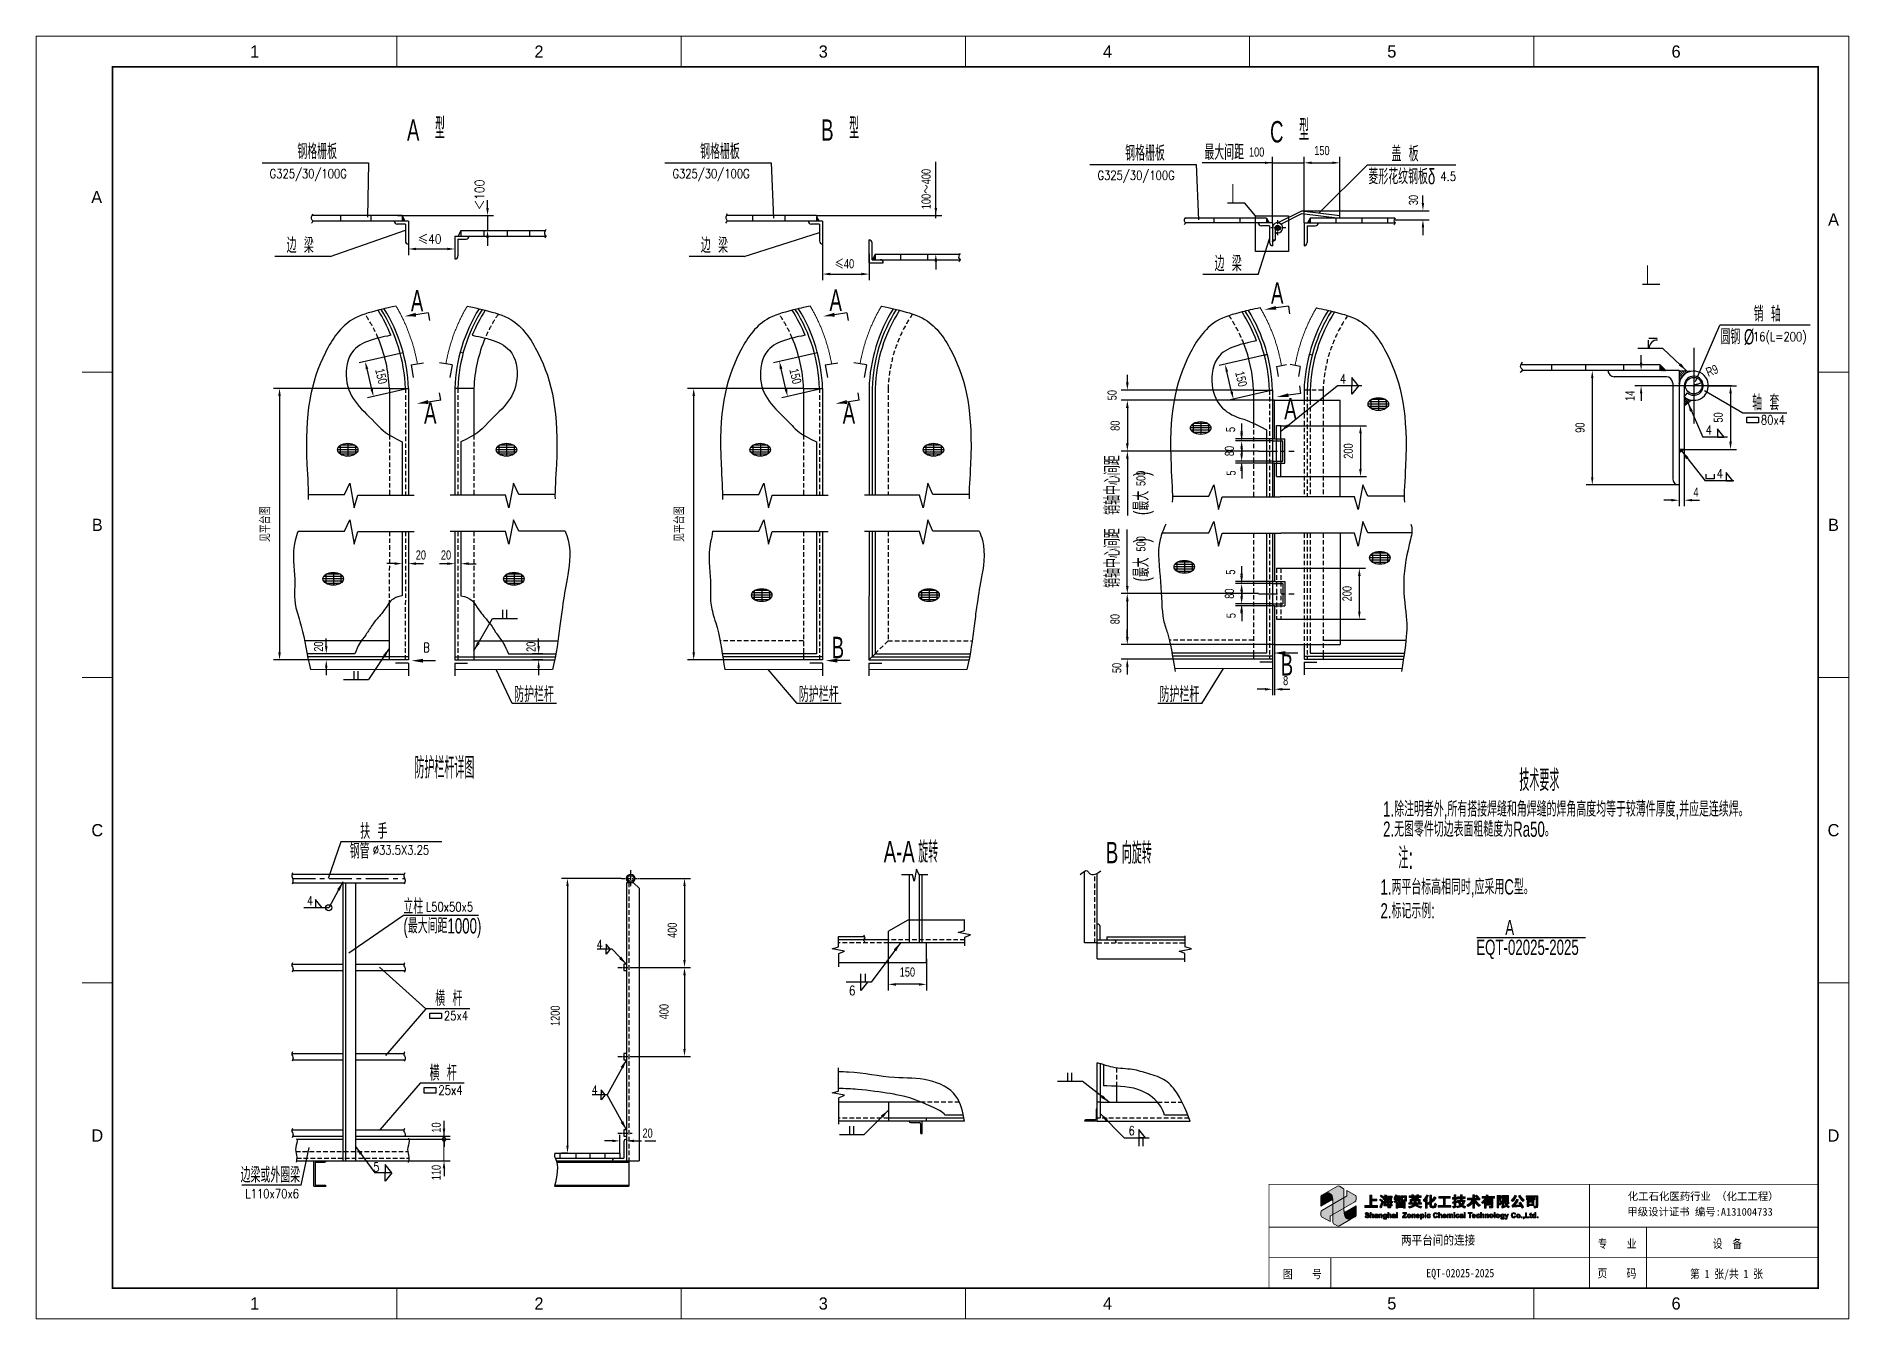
# Model space of a CAD drawing. Extents: x 148 to 221443, y -36682 to 6758.
# Drawn here: x 60648 to 72528, y -36118 to -27718 of the extents above; entities that cross this region are included whole.
import ezdxf
from ezdxf.enums import TextEntityAlignment as Align

# ---------------------------------------------------------------- set-up
doc = ezdxf.new("R2010")
doc.units = 0
doc.header["$LTSCALE"] = 10
doc.header["$MEASUREMENT"] = 0
for name, pattern in [('CENTERX2', [4, 2.5, -0.5, 0.5, -0.5]), ('HIDDENX2', [0.75, 0.5, -0.25]), ('PHANTOM2', [31.75, 15.875, -3.175, 3.175, -3.175, 3.175, -3.175])]:
    doc.linetypes.add(name, pattern=pattern)
for name, color, linetype in [('2', 4, 'Continuous'), ('3', 255, 'Continuous'), ('9', 6, 'Continuous'), ('CENTER', 1, 'CENTERX2'), ('DIM', 4, 'Continuous'), ('WHITE', 7, 'Continuous'), ('图层 1', 7, 'Continuous')]:
    doc.layers.add(name, color=color, linetype=linetype)
doc.layers.add('2（细实线）', color=3, linetype='Continuous', lineweight=20)
doc.layers.add('图框层', color=7, linetype='Continuous', lineweight=15)
doc.styles.add('HZ', font='ROMS.SHX', dxfattribs={"width": 0.75, "bigfont": 'GBCBIG.SHX'})
doc.styles.get("Standard").update_dxf_attribs({"font": 'wison_e.shx', "width": 0.75, "bigfont": 'wison_c.shx'})
doc.styles.add('tkhz2', font='')
doc.styles.add('XW', font='ROMANS.shx', dxfattribs={"width": 0.85})
doc.styles.add('公司名', font='simhei.ttf')
doc.styles.get('tkhz2').set_extended_font_data('SimSun')
doc.dimstyles.new('DIM1', dxfattribs={"dimscale": 20, "dimtxt": 3, "dimasz": 2.5, "dimexe": 2, "dimexo": 0, "dimgap": 1, "dimtad": 0, "dimdec": 0, "dimzin": 0, "dimdsep": 46, "dimtxsty": 'Standard', "dimcen": 2, "dimclrd": 3, "dimclre": 3, "dimclrt": 3, "dimadec": 0, "dimazin": 0, "dimtfac": 0.666667, "dimtdec": 0, "dimtofl": 0, "dimtmove": 2, "dimatfit": 1, "dimfxl": 2, "dimtvp": 1.333333, "dimtolj": 1, "dimtzin": 0, "dimarcsym": 0})
pattern_1 = [(45, (73680.2688, -38535.6188), (-1.47313913, 1.47313913), []), (135, (73680.2688, -38535.6188), (-1.47313913, -1.47313913), [])]

msp = doc.modelspace()

# ---------------------------------------------------------------- texts
at = {"color": 3, "linetype": 'Continuous', "lineweight": 0, "style": 'XW', "width": 0.8}
for s, p in [('G325/30/100G', (62177.9052, -28648.1754)), ('G325/30/100G', (64817.9019, -28648.1754)), ('%%C33.5X3.25', (62853.6743, -33077.9959)), ('L110x70x6', (62018.5702, -35328.7393))]:
    msp.add_text(s, height=60, dxfattribs=at).set_placement(p)
for p in [(71630.937, -30297.5774), (62462.2585, -33380.0648)]:
    msp.add_text('4', height=60, dxfattribs=at).set_placement(p, align=Align.MIDDLE_RIGHT)
at = {"layer": '2', "color": 3, "linetype": 'Continuous'}
for s, height, style, width, p in [('A', 140, 'HZ', 0.65, (63159.2918, -28332.5496)), ('B', 140, 'HZ', 0.65, (65873.9536, -28332.5496)), ('C', 140, 'HZ', 0.65, (68823.0596, -28343.6357)), ('Ⅰ', 140, 'HZ', 0.65, (68524.6036, -28752.698)), ('Ⅰ', 140, 'HZ', 0.65, (71241.1704, -29284.7567)), ('A', 140, 'HZ', 0.65, (68822.7058, -29399.3133)), ('A', 140, 'HZ', 0.65, (63184.8767, -29450.8965)), ('A', 140, 'HZ', 0.65, (65928.8304, -29446.817)), ('4', 60, 'XW', 0.8, (69233.9184, -29962.1827)), ('A', 140, 'HZ', 0.65, (63271.2815, -30185.2063)), ('A', 140, 'HZ', 0.65, (66015.2352, -30185.2063)), ('A', 140, 'HZ', 0.65, (68909.1107, -30157.4377)), ('4', 60, 'XW', 0.8, (71703.7405, -30582.8664)), ('B', 60, 'XW', 0.8, (63228.034, -31721.8537)), ('B', 140, 'HZ', 0.65, (65942.6958, -31721.8537)), ('B', 140, 'HZ', 0.65, (68885.789, -31835.4308)), ('A-A', 140, 'HZ', 0.65, (66405.6787, -33058.2932)), ('B', 140, 'HZ', 0.65, (67739.8269, -33064.8911)), ('4', 60, 'XW', 0.8, (64361.6155, -33667.3248)), ('6', 60, 'XW', 0.8, (66016.8562, -33968.8906)), ('4', 60, 'XW', 0.8, (64328.3795, -34620.556)), ('6', 60, 'XW', 0.8, (67848.3377, -34886.6297)), ('5', 60, 'XW', 0.8, (62897.9497, -35124.9516))]:
    msp.add_text(s, height=height, dxfattribs=dict(at, style=style, width=width)).set_placement(p, align=Align.MIDDLE_RIGHT)
for s, height, style, width, p in [('型', 140, 'HZ', 0.65, (63261.1408, -28390.9651)), ('型', 140, 'HZ', 0.65, (65975.8026, -28390.9651)), ('型', 140, 'HZ', 0.65, (68924.9086, -28402.0513)), ('钢格栅板', 100, 'HZ', 0.65, (62359.414, -28522.9607)), ('钢格栅板', 100, 'HZ', 0.65, (64999.4108, -28522.9607)), ('钢格栅板', 100, 'HZ', 0.65, (67785.5166, -28534.0468)), ('最大间距', 100, 'HZ', 0.65, (68304.4039, -28527.9158)), ('盖  板', 100, 'HZ', 0.65, (69530.4869, -28537.9632)), ('G325/30/100G', 60, 'XW', 0.8, (67604.0077, -28659.2616)), ('菱形花纹钢板δ', 100, 'HZ', 0.65, (69379.7716, -28687.3578)), ('边  梁', 100, 'HZ', 0.65, (62289.2933, -29137.8228)), ('边  梁', 100, 'HZ', 0.65, (65003.9551, -29137.8228)), ('边  梁', 100, 'HZ', 0.65, (68371.5476, -29257.2833)), ('销  轴', 100, 'HZ', 0.65, (71904.7611, -29587.1878)), ('圆钢 %%c', 100, 'HZ', 0.65, (71686.8887, -29736.5823)), ('16(L=200)', 60, 'XW', 0.8, (71900.4054, -29715.2433)), ('轴  套', 100, 'HZ', 0.65, (71894.8363, -30168.1196)), ('80x4', 60, 'XW', 0.8, (71952.495, -30260.878)), ('防护栏杆', 100, 'HZ', 0.65, (63780.6514, -32078.4602)), ('防护栏杆', 100, 'HZ', 0.65, (65647.2644, -32078.4602)), ('防护栏杆', 100, 'HZ', 0.65, (68011.1301, -32078.4602)), ('技术要求', 139.99999, 'HZ', 0.65, (70368.9531, -32661.6678)), ('1.除注明者外,所有搭接焊缝和角焊缝的焊角高度均等于较薄件厚度,并应是连续焊。', 100, 'HZ', 0.65, (69475.8645, -32829.9272)), ('扶  手', 100, 'HZ', 0.65, (62771.6632, -32975.2515)), ('2.无图零件切边表面粗糙度为Ra50。', 100, 'HZ', 0.65, (69475.8645, -32961.7463)), ('钢管', 100, 'HZ', 0.65, (62703.1248, -33105.4637)), ('旋转', 140, 'HZ', 0.65, (66429.0825, -33131.9598)), ('向旋转', 140, 'HZ', 0.65, (67763.2307, -33138.5578)), ('注:', 139.99999, 'HZ', 0.65, (69575.8134, -33171.7585)), ('1.两平台标高相同时,应采用C型。', 100, 'HZ', 0.65, (69458.7715, -33340.0178)), ('立柱', 100, 'HZ', 0.65, (63054.6789, -33467.5087)), ('(最大间距1000)', 100, 'HZ', 0.65, (63054.4488, -33595.025)), ('L50x50x5', 60, 'XW', 0.8, (63201.5235, -33450.3726)), ('2.标记示例:', 100, 'HZ', 0.65, (69458.7715, -33496.5894)), (' A', 100, 'HZ', 0.65, (70252.6473, -33605.5763)), ('EQT-02025-2025', 100, 'HZ', 0.65, (70086.7364, -33735.3519)), ('横  杆', 100, 'HZ', 0.65, (63262.6496, -34070.5885)), ('25x4', 60, 'XW', 0.8, (63320.3083, -34163.347)), ('横  杆', 100, 'HZ', 0.65, (63226.2368, -34558.2411)), ('25x4', 60, 'XW', 0.8, (63283.8955, -34650.9996)), ('边梁或外圈梁', 100, 'HZ', 0.65, (61987.6195, -35226.5446))]:
    msp.add_text(s, height=height, dxfattribs=dict(at, style=style, width=width)).set_placement(p)
at = {"layer": '2', "color": 3, "style": 'XW', "width": 0.8}
msp.add_text('4.5', height=60, dxfattribs=at).set_placement((69851.3134, -28666.0188))
at = {"layer": '2', "color": 3, "linetype": 'Continuous', "style": 'HZ', "width": 0.65}
for s, p in [('销轴中心间距', (67751.3506, -30853.0102)), ('(最大    )', (67941.7641, -30854.087)), ('销轴中心间距', (67751.2627, -31331.1984)), ('(最大    )', (67941.6762, -31289.8578))]:
    msp.add_text(s, height=100, rotation=90, dxfattribs=at).set_placement(p)
at = {"layer": '2', "linetype": 'Continuous', "style": 'HZ', "width": 0.65}
msp.add_text('防护栏杆详图', height=140, dxfattribs=at).set_placement((63126.5863, -32580.0221))
at = {"layer": '2', "color": 3, "linetype": 'Continuous', "lineweight": 0, "insert": (63554.1104, -28757.7902), "char_height": 60, "attachment_point": 5, "rotation": 90, "style": 'XW'}
msp.add_mtext('\\A1;{\\fSimSun|b0|i0|c134|p54;＜}100', dxfattribs=at)
at = {"layer": '2', "color": 3, "linetype": 'Continuous', "lineweight": 0, "insert": (63226.6701, -29047.3331), "char_height": 60, "attachment_point": 5, "style": 'XW'}
msp.add_mtext('\\A1;{\\fSimSun|b0|i0|c134|p54;≤}40', dxfattribs=at)
at = {"layer": '图框层', "ltscale": 10, "style": '公司名'}
for s, p in [('化工石化医药行业 （化工工程）', (71079.3045, -35341.5919)), ('甲级设计证书 编号:A131004733', (71076.259, -35443.0688))]:
    msp.add_text(s, height=50, dxfattribs=at).set_placement(p)
at = {"layer": '图框层', "style": 'tkhz2', "width": 0.85}
for s, p in [('专    业', (71009.8804, -35654.6024)), ('设  备', (71732.5858, -35654.6024)), ('图    号', (68946.7133, -35853.2311)), ('EQT-02025-2025', (69981.8261, -35846.776)), ('页    码', (71008.4414, -35849.1192)), ('第 1 张/共 1 张', (71726.706, -35852.061))]:
    msp.add_text(s, height=55, dxfattribs=at).set_placement(p, align=Align.CENTER)
msp.add_attdef('两平台间的连接', text='', height=60, dxfattribs=at).set_placement((69836.5072, -35632.8976), align=Align.CENTER)

# ---------------------------------------------------------------- blocks, each defined once
blk = doc.blocks.new('*D1956')
at = {"layer": 'Defpoints', "color": 0}
for p in [(68943, -28861), (69548, -28920), (69737, -28920)]:
    blk.add_point(p, dxfattribs=at)
at = {"layer": 'DIM', "color": 3, "lineweight": -2}
for p, q in [((68943, -28861), (69777, -28861)), ((69737, -28811), (69737, -28761)), ((69548, -28920), (69777, -28920)), ((69737, -28970), (69737, -29020))]:
    blk.add_line(p, q, dxfattribs=at)
at = {"layer": 'DIM', "color": 3}
for points in [[(69729, -28811), (69745, -28811), (69737, -28861)], [(69745, -28970), (69729, -28970), (69737, -28920)]]:
    blk.add_solid(points, dxfattribs=at)
at = {"layer": 'DIM', "color": 3, "insert": (69675, -28791), "char_height": 60, "attachment_point": 5, "rotation": 90}
blk.add_mtext('\\A1;30', dxfattribs=at)
blk = doc.blocks.new('*D1957')
at = {"layer": 'Defpoints', "color": 0}
for p in [(68958, -28547), (68751, -28940), (68958, -28940)]:
    blk.add_point(p, dxfattribs=at)
at = {"layer": 'DIM', "color": 3, "lineweight": -2}
for p, q in [((68751, -28940), (68751, -28507)), ((68958, -28940), (68958, -28507)), ((68701, -28547), (68651, -28547)), ((68751, -28547), (68958, -28547)), ((69008, -28547), (69058, -28547))]:
    blk.add_line(p, q, dxfattribs=at)
at = {"layer": 'DIM', "color": 3}
for points in [[(68701, -28555), (68701, -28539), (68751, -28547)], [(69008, -28539), (69008, -28555), (68958, -28547)]]:
    blk.add_solid(points, dxfattribs=at)
at = {"layer": 'DIM', "color": 3, "insert": (68647, -28477), "char_height": 60, "attachment_point": 5}
blk.add_mtext('\\A1;100', dxfattribs=at)
blk = doc.blocks.new('*D1958')
at = {"layer": 'Defpoints', "color": 0}
for p in [(69193, -28547), (68958, -28940), (69193, -28902)]:
    blk.add_point(p, dxfattribs=at)
at = {"layer": 'DIM', "color": 3, "lineweight": -2}
for p, q in [((68958, -28940), (68958, -28507)), ((69193, -28902), (69193, -28507)), ((69008, -28547), (69143, -28547))]:
    blk.add_line(p, q, dxfattribs=at)
at = {"layer": 'DIM', "color": 3}
for points in [[(69008, -28539), (69008, -28555), (68958, -28547)], [(69143, -28555), (69143, -28539), (69193, -28547)]]:
    blk.add_solid(points, dxfattribs=at)
at = {"layer": 'DIM', "color": 3, "insert": (69075, -28467), "char_height": 60, "attachment_point": 5}
blk.add_mtext('\\A1;150', dxfattribs=at)
blk = doc.blocks.new('*D1959')
at = {"layer": 'Defpoints', "color": 0}
for p in [(68751, -31303), (68549, -31436), (68751, -31436)]:
    blk.add_point(p, dxfattribs=at)
at = {"layer": 'DIM', "color": 3, "lineweight": -2}
for p, q in [((68549, -31253), (68549, -31203)), ((68751, -31303), (68509, -31303)), ((68751, -31436), (68509, -31436)), ((68549, -31486), (68549, -31536))]:
    blk.add_line(p, q, dxfattribs=at)
at = {"layer": 'DIM', "color": 3}
for points in [[(68540, -31253), (68557, -31253), (68549, -31303)], [(68557, -31486), (68540, -31486), (68549, -31436)]]:
    blk.add_solid(points, dxfattribs=at)
at = {"layer": 'DIM', "color": 3, "insert": (68469, -31369), "char_height": 60, "attachment_point": 5, "rotation": 90}
blk.add_mtext('\\A1;80', dxfattribs=at)
blk = doc.blocks.new('*D1960')
at = {"layer": 'Defpoints', "color": 0}
for p in [(68549, -31303), (68751, -31303), (68765, -31289)]:
    blk.add_point(p, dxfattribs=at)
at = {"layer": 'DIM', "color": 3, "lineweight": -2}
for p, q in [((68549, -31239), (68549, -31189)), ((68765, -31289), (68509, -31289)), ((68751, -31303), (68509, -31303)), ((68549, -31353), (68549, -31403))]:
    blk.add_line(p, q, dxfattribs=at)
at = {"layer": 'DIM', "color": 3}
for points in [[(68540, -31239), (68557, -31239), (68549, -31289)], [(68557, -31353), (68540, -31353), (68549, -31303)]]:
    blk.add_solid(points, dxfattribs=at)
at = {"layer": 'DIM', "color": 3, "insert": (68477, -31228), "char_height": 60, "attachment_point": 5, "rotation": 90}
blk.add_mtext('\\A1;5', dxfattribs=at)
blk = doc.blocks.new('*D1961')
at = {"layer": 'Defpoints', "color": 0}
for p in [(68549, -31436), (68751, -31436), (68765, -31449)]:
    blk.add_point(p, dxfattribs=at)
at = {"layer": 'DIM', "color": 3, "lineweight": -2}
for p, q in [((68549, -31386), (68549, -31336)), ((68751, -31436), (68509, -31436)), ((68765, -31449), (68509, -31449)), ((68549, -31499), (68549, -31549))]:
    blk.add_line(p, q, dxfattribs=at)
at = {"layer": 'DIM', "color": 3}
for points in [[(68540, -31386), (68557, -31386), (68549, -31436)], [(68557, -31499), (68540, -31499), (68549, -31449)]]:
    blk.add_solid(points, dxfattribs=at)
at = {"layer": 'DIM', "color": 3, "insert": (68480, -31513), "char_height": 60, "attachment_point": 5, "rotation": 90}
blk.add_mtext('\\A1;5', dxfattribs=at)
blk = doc.blocks.new('*D1962')
at = {"layer": 'Defpoints', "color": 0}
for p in [(68659, -31369), (67799, -31703), (68765, -31703)]:
    blk.add_point(p, dxfattribs=at)
at = {"layer": 'DIM', "color": 3, "lineweight": -2}
for p, q in [((68659, -31369), (67759, -31369)), ((67799, -31419), (67799, -31653)), ((68765, -31703), (67759, -31703))]:
    blk.add_line(p, q, dxfattribs=at)
at = {"layer": 'DIM', "color": 3}
for points in [[(67808, -31419), (67791, -31419), (67799, -31369)], [(67791, -31653), (67808, -31653), (67799, -31703)]]:
    blk.add_solid(points, dxfattribs=at)
at = {"layer": 'DIM', "color": 3, "insert": (67719, -31536), "char_height": 60, "attachment_point": 5, "rotation": 90}
blk.add_mtext('\\A1;80', dxfattribs=at)
blk = doc.blocks.new('*D1963')
at = {"layer": 'Defpoints', "color": 0}
for p in [(68765, -30102), (67800, -30435), (68659, -30435)]:
    blk.add_point(p, dxfattribs=at)
at = {"layer": 'DIM', "color": 3, "lineweight": -2}
for p, q in [((68765, -30102), (67760, -30102)), ((67800, -30152), (67800, -30385)), ((68659, -30435), (67760, -30435))]:
    blk.add_line(p, q, dxfattribs=at)
at = {"layer": 'DIM', "color": 3}
for points in [[(67808, -30152), (67791, -30152), (67800, -30102)], [(67791, -30385), (67808, -30385), (67800, -30435)]]:
    blk.add_solid(points, dxfattribs=at)
at = {"layer": 'DIM', "color": 3, "insert": (67720, -30269), "char_height": 60, "attachment_point": 5, "rotation": 90}
blk.add_mtext('\\A1;80', dxfattribs=at)
blk = doc.blocks.new('*D1964')
at = {"layer": 'Defpoints', "color": 0}
for p in [(68751, -30369), (68549, -30502), (68751, -30502)]:
    blk.add_point(p, dxfattribs=at)
at = {"layer": 'DIM', "color": 3, "lineweight": -2}
for p, q in [((68549, -30319), (68549, -30269)), ((68751, -30369), (68509, -30369)), ((68751, -30502), (68509, -30502)), ((68549, -30552), (68549, -30602))]:
    blk.add_line(p, q, dxfattribs=at)
at = {"layer": 'DIM', "color": 3}
for points in [[(68540, -30319), (68557, -30319), (68549, -30369)], [(68557, -30552), (68540, -30552), (68549, -30502)]]:
    blk.add_solid(points, dxfattribs=at)
at = {"layer": 'DIM', "color": 3, "insert": (68469, -30435), "char_height": 60, "attachment_point": 5, "rotation": 90}
blk.add_mtext('\\A1;80', dxfattribs=at)
blk = doc.blocks.new('*D1965')
at = {"layer": 'Defpoints', "color": 0}
for p in [(68549, -30369), (68751, -30369), (68765, -30355)]:
    blk.add_point(p, dxfattribs=at)
at = {"layer": 'DIM', "color": 3, "lineweight": -2}
for p, q in [((68549, -30305), (68549, -30255)), ((68765, -30355), (68509, -30355)), ((68751, -30369), (68509, -30369)), ((68549, -30419), (68549, -30469))]:
    blk.add_line(p, q, dxfattribs=at)
at = {"layer": 'DIM', "color": 3}
for points in [[(68540, -30305), (68557, -30305), (68549, -30355)], [(68557, -30419), (68540, -30419), (68549, -30369)]]:
    blk.add_solid(points, dxfattribs=at)
at = {"layer": 'DIM', "color": 3, "insert": (68477, -30294), "char_height": 60, "attachment_point": 5, "rotation": 90}
blk.add_mtext('\\A1;5', dxfattribs=at)
blk = doc.blocks.new('*D1966')
at = {"layer": 'Defpoints', "color": 0}
for p in [(68549, -30502), (68751, -30502), (68765, -30515)]:
    blk.add_point(p, dxfattribs=at)
at = {"layer": 'DIM', "color": 3, "lineweight": -2}
for p, q in [((68549, -30452), (68549, -30402)), ((68751, -30502), (68509, -30502)), ((68765, -30515), (68509, -30515)), ((68549, -30565), (68549, -30615))]:
    blk.add_line(p, q, dxfattribs=at)
at = {"layer": 'DIM', "color": 3}
for points in [[(68540, -30452), (68557, -30452), (68549, -30502)], [(68557, -30565), (68540, -30565), (68549, -30515)]]:
    blk.add_solid(points, dxfattribs=at)
at = {"layer": 'DIM', "color": 3, "insert": (68480, -30579), "char_height": 60, "attachment_point": 5, "rotation": 90}
blk.add_mtext('\\A1;5', dxfattribs=at)
blk = doc.blocks.new('*D1967')
at = {"layer": 'Defpoints', "color": 0}
for p in [(68639, -30435), (67800, -30857), (67800, -30857)]:
    blk.add_point(p, dxfattribs=at)
at = {"layer": 'DIM', "color": 3, "lineweight": -2}
for p, q in [((68639, -30435), (67800, -30435)), ((67800, -30485), (67800, -30857)), ((67800, -30857), (67800, -30857))]:
    blk.add_line(p, q, dxfattribs=at)
at = {"layer": 'DIM', "color": 3}
blk.add_solid([(67808, -30485), (67791, -30485), (67800, -30435)], dxfattribs=at)
at = {"layer": 'DIM', "color": 3, "insert": (67889, -30614), "char_height": 60, "attachment_point": 5, "rotation": 90}
blk.add_mtext('\\A1;500', dxfattribs=at)
blk = doc.blocks.new('_None')
blk = doc.blocks.new('*D1968')
at = {"layer": 'Defpoints', "color": 0}
for p in [(67799, -30948), (67799, -30948), (68639, -31369)]:
    blk.add_point(p, dxfattribs=at)
at = {"layer": 'DIM', "color": 3, "lineweight": -2}
for p, q in [((67799, -30948), (67799, -30948)), ((67799, -31319), (67799, -30948)), ((68639, -31369), (67799, -31369))]:
    blk.add_line(p, q, dxfattribs=at)
at = {"layer": 'DIM', "color": 3}
blk.add_solid([(67791, -31319), (67808, -31319), (67799, -31369)], dxfattribs=at)
at = {"layer": 'DIM', "color": 3, "insert": (67889, -31043), "char_height": 60, "attachment_point": 5, "rotation": 90}
blk.add_mtext('\\A1;500', dxfattribs=at)
blk = doc.blocks.new('*D1969')
at = {"layer": 'Defpoints', "color": 0}
for p in [(65802, -29003), (66107, -29143), (66107, -29276)]:
    blk.add_point(p, dxfattribs=at)
at = {"layer": 'DIM', "color": 3, "lineweight": -2}
for p, q in [((65802, -29003), (65802, -29316)), ((66107, -29143), (66107, -29316)), ((65852, -29276), (66057, -29276))]:
    blk.add_line(p, q, dxfattribs=at)
at = {"layer": 'DIM', "color": 3}
for points in [[(65852, -29267), (65852, -29284), (65802, -29276)], [(66057, -29284), (66057, -29267), (66107, -29276)]]:
    blk.add_solid(points, dxfattribs=at)
at = {"layer": 'DIM', "color": 3, "insert": (65945, -29209), "char_height": 60, "attachment_point": 5}
blk.add_mtext('\\A1;{\\fSimSun|b0|i0|c134|p54;≤}40', dxfattribs=at)
blk = doc.blocks.new('*D1970')
at = {"layer": 'Defpoints', "color": 0}
for p in [(68805, -30269), (68805, -30602), (69328, -30602)]:
    blk.add_point(p, dxfattribs=at)
at = {"layer": 'DIM', "color": 3, "lineweight": -2}
for p, q in [((68805, -30269), (69368, -30269)), ((69328, -30319), (69328, -30552)), ((68805, -30602), (69368, -30602))]:
    blk.add_line(p, q, dxfattribs=at)
at = {"layer": 'DIM', "color": 3}
for points in [[(69336, -30319), (69319, -30319), (69328, -30269)], [(69319, -30552), (69336, -30552), (69328, -30602)]]:
    blk.add_solid(points, dxfattribs=at)
at = {"layer": 'DIM', "color": 3, "insert": (69248, -30435), "char_height": 60, "attachment_point": 5, "rotation": 90}
blk.add_mtext('\\A1;200', dxfattribs=at)
blk = doc.blocks.new('*D1971')
at = {"layer": 'Defpoints', "color": 0}
for p in [(68805, -31203), (68805, -31536), (69320, -31536)]:
    blk.add_point(p, dxfattribs=at)
at = {"layer": 'DIM', "color": 3, "lineweight": -2}
for p, q in [((68805, -31203), (69360, -31203)), ((69320, -31253), (69320, -31486)), ((68805, -31536), (69360, -31536))]:
    blk.add_line(p, q, dxfattribs=at)
at = {"layer": 'DIM', "color": 3}
for points in [[(69329, -31253), (69312, -31253), (69320, -31203)], [(69312, -31486), (69329, -31486), (69320, -31536)]]:
    blk.add_solid(points, dxfattribs=at)
at = {"layer": 'DIM', "color": 3, "insert": (69240, -31369), "char_height": 60, "attachment_point": 5, "rotation": 90}
blk.add_mtext('\\A1;200', dxfattribs=at)
blk = doc.blocks.new('*D1972')
at = {"layer": 'Defpoints', "color": 0}
for p in [(68698, -29806), (68441, -29866), (68751, -30036)]:
    blk.add_point(p, dxfattribs=at)
at = {"layer": 'DIM', "color": 3, "lineweight": -2}
for p, q in [((68698, -29806), (68402, -29875)), ((68483, -30047), (68452, -29915)), ((68751, -30036), (68456, -30105))]:
    blk.add_line(p, q, dxfattribs=at)
at = {"layer": 'DIM', "color": 3}
for points in [[(68460, -29913), (68444, -29917), (68441, -29866)], [(68475, -30049), (68491, -30045), (68495, -30096)]]:
    blk.add_solid(points, dxfattribs=at)
at = {"layer": 'DIM', "color": 3, "insert": (68546, -29963), "char_height": 60, "attachment_point": 5, "rotation": 283.1503}
blk.add_mtext('\\A1;150', dxfattribs=at)
blk = doc.blocks.new('*D1973')
at = {"layer": 'Defpoints', "color": 0}
for p in [(65748, -29795), (65519, -29848), (65802, -30025)]:
    blk.add_point(p, dxfattribs=at)
at = {"layer": 'DIM', "color": 3, "lineweight": -2}
for p, q in [((65748, -29795), (65480, -29858)), ((65561, -30030), (65530, -29897)), ((65802, -30025), (65534, -30087))]:
    blk.add_line(p, q, dxfattribs=at)
at = {"layer": 'DIM', "color": 3}
for points in [[(65539, -29895), (65522, -29899), (65519, -29848)], [(65553, -30032), (65570, -30028), (65573, -30078)]]:
    blk.add_solid(points, dxfattribs=at)
at = {"layer": 'DIM', "color": 3, "insert": (65624, -29945), "char_height": 60, "attachment_point": 5, "rotation": 283.1503}
blk.add_mtext('\\A1;150', dxfattribs=at)
blk = doc.blocks.new('*D1974')
at = {"layer": 'Defpoints', "color": 0}
for p in [(66233, -33657), (66483, -33762), (66233, -33928)]:
    blk.add_point(p, dxfattribs=at)
at = {"layer": 'DIM', "color": 3, "lineweight": -2}
for p, q in [((66233, -33657), (66233, -33968)), ((66483, -33762), (66483, -33968)), ((66433, -33928), (66283, -33928))]:
    blk.add_line(p, q, dxfattribs=at)
at = {"layer": 'DIM', "color": 3}
for points in [[(66283, -33920), (66283, -33937), (66233, -33928)], [(66433, -33937), (66433, -33920), (66483, -33928)]]:
    blk.add_solid(points, dxfattribs=at)
at = {"layer": 'DIM', "color": 3, "insert": (66358, -33848), "char_height": 60, "attachment_point": 5}
blk.add_mtext('\\A1;150', dxfattribs=at)
blk = doc.blocks.new('*D1975')
at = {"layer": 'Defpoints', "color": 0}
for p in [(70950, -29907), (70847, -30657), (71416, -30657)]:
    blk.add_point(p, dxfattribs=at)
at = {"layer": 'DIM', "color": 3, "lineweight": -2}
for p, q in [((70950, -29907), (70807, -29907)), ((70847, -29957), (70847, -30607)), ((71416, -30657), (70807, -30657))]:
    blk.add_line(p, q, dxfattribs=at)
at = {"layer": 'DIM', "color": 3}
for points in [[(70855, -29957), (70839, -29957), (70847, -29907)], [(70839, -30607), (70855, -30607), (70847, -30657)]]:
    blk.add_solid(points, dxfattribs=at)
at = {"layer": 'DIM', "color": 3, "insert": (70767, -30282), "char_height": 60, "attachment_point": 5, "rotation": 90}
blk.add_mtext('\\A1;90', dxfattribs=at)
blk = doc.blocks.new('*D1976')
at = {"layer": 'Defpoints', "color": 0}
for p in [(71606, -30007), (71450, -30424), (71753, -30424)]:
    blk.add_point(p, dxfattribs=at)
at = {"layer": 'DIM', "color": 3, "lineweight": -2}
for p, q in [((71606, -30007), (71793, -30007)), ((71753, -30057), (71753, -30374)), ((71450, -30424), (71793, -30424))]:
    blk.add_line(p, q, dxfattribs=at)
at = {"layer": 'DIM', "color": 3}
for points in [[(71762, -30057), (71745, -30057), (71753, -30007)], [(71745, -30374), (71762, -30374), (71753, -30424)]]:
    blk.add_solid(points, dxfattribs=at)
at = {"layer": 'DIM', "color": 3, "insert": (71673, -30215), "char_height": 60, "attachment_point": 5, "rotation": 90}
blk.add_mtext('\\A1;50', dxfattribs=at)
blk = doc.blocks.new('*D1977')
at = {"layer": 'Defpoints', "color": 0}
for p in [(71416, -30424), (71450, -30424), (71416, -30757)]:
    blk.add_point(p, dxfattribs=at)
at = {"layer": 'DIM', "color": 3, "lineweight": -2}
for p, q in [((71416, -30424), (71416, -30797)), ((71450, -30424), (71450, -30797)), ((71366, -30757), (71316, -30757)), ((71500, -30757), (71550, -30757))]:
    blk.add_line(p, q, dxfattribs=at)
at = {"layer": 'DIM', "color": 3}
for points in [[(71366, -30765), (71366, -30749), (71416, -30757)], [(71500, -30749), (71500, -30765), (71450, -30757)]]:
    blk.add_solid(points, dxfattribs=at)
at = {"layer": 'DIM', "color": 3, "insert": (71527, -30704), "char_height": 60, "attachment_point": 5}
blk.add_mtext('\\A1;4', dxfattribs=at)
blk = doc.blocks.new('*D1978')
at = {"layer": 'Defpoints', "color": 0}
for p in [(71167, -29907), (71266, -29907), (71266, -30007)]:
    blk.add_point(p, dxfattribs=at)
at = {"layer": 'DIM', "color": 3, "lineweight": -2}
for p, q in [((71167, -29857), (71167, -29807)), ((71266, -29907), (71127, -29907)), ((71266, -30007), (71127, -30007)), ((71167, -30057), (71167, -30107))]:
    blk.add_line(p, q, dxfattribs=at)
at = {"layer": 'DIM', "color": 3}
for points in [[(71159, -29857), (71175, -29857), (71167, -29907)], [(71175, -30057), (71159, -30057), (71167, -30007)]]:
    blk.add_solid(points, dxfattribs=at)
at = {"layer": 'DIM', "color": 3, "insert": (71094, -30073), "char_height": 60, "attachment_point": 5, "rotation": 90}
blk.add_mtext('\\A1;14', dxfattribs=at)
blk = doc.blocks.new('*D1979')
at = {"layer": 'Defpoints', "color": 0}
for p in [(68765, -31703), (68751, -31798), (68751, -31995)]:
    blk.add_point(p, dxfattribs=at)
at = {"layer": 'DIM', "color": 3, "lineweight": -2}
for p, q in [((68765, -31703), (68765, -32035)), ((68751, -31798), (68751, -32035)), ((68701, -31995), (68651, -31995)), ((68815, -31995), (68865, -31995))]:
    blk.add_line(p, q, dxfattribs=at)
at = {"layer": 'DIM', "color": 3}
for points in [[(68701, -32004), (68701, -31987), (68751, -31995)], [(68815, -31987), (68815, -32004), (68765, -31995)]]:
    blk.add_solid(points, dxfattribs=at)
at = {"layer": 'DIM', "color": 3, "insert": (68837, -31939), "char_height": 60, "attachment_point": 5}
blk.add_mtext('\\A1;8', dxfattribs=at)
blk = doc.blocks.new('*D1980')
at = {"layer": 'Defpoints', "color": 0}
for p in [(63034, -29795), (62804, -29848), (63087, -30025)]:
    blk.add_point(p, dxfattribs=at)
at = {"layer": 'DIM', "color": 3, "lineweight": -2}
for p, q in [((63034, -29795), (62765, -29858)), ((62847, -30030), (62816, -29897)), ((63087, -30025), (62819, -30087))]:
    blk.add_line(p, q, dxfattribs=at)
at = {"layer": 'DIM', "color": 3}
for points in [[(62824, -29895), (62808, -29899), (62804, -29848)], [(62839, -30032), (62855, -30028), (62858, -30078)]]:
    blk.add_solid(points, dxfattribs=at)
at = {"layer": 'DIM', "color": 3, "insert": (62909, -29945), "char_height": 60, "attachment_point": 5, "rotation": 283.1503}
blk.add_mtext('\\A1;150', dxfattribs=at)
blk = doc.blocks.new('*D1981')
at = {"layer": 'Defpoints', "color": 0}
for p in [(62962, -30025), (62243, -31803), (62962, -31803)]:
    blk.add_point(p, dxfattribs=at)
at = {"layer": 'DIM', "color": 3, "lineweight": -2}
for p, q in [((62962, -30025), (62203, -30025)), ((62243, -30075), (62243, -31753)), ((62962, -31803), (62203, -31803))]:
    blk.add_line(p, q, dxfattribs=at)
at = {"layer": 'DIM', "color": 3}
for points in [[(62251, -30075), (62234, -30075), (62243, -30025)], [(62234, -31753), (62251, -31753), (62243, -31803)]]:
    blk.add_solid(points, dxfattribs=at)
at = {"layer": 'DIM', "color": 3, "insert": (62151, -30914), "char_height": 60, "attachment_point": 5, "rotation": 90}
blk.add_mtext('\\A1;见平台图', dxfattribs=at)
blk = doc.blocks.new('*D1982')
at = {"layer": 'Defpoints', "color": 0}
for p in [(65677, -30025), (64957, -31803), (65677, -31803)]:
    blk.add_point(p, dxfattribs=at)
at = {"layer": 'DIM', "color": 3, "lineweight": -2}
for p, q in [((65677, -30025), (64917, -30025)), ((64957, -30075), (64957, -31753)), ((65677, -31803), (64917, -31803))]:
    blk.add_line(p, q, dxfattribs=at)
at = {"layer": 'DIM', "color": 3}
for points in [[(64966, -30075), (64949, -30075), (64957, -30025)], [(64949, -31753), (64966, -31753), (64957, -31803)]]:
    blk.add_solid(points, dxfattribs=at)
at = {"layer": 'DIM', "color": 3, "insert": (64866, -30914), "char_height": 60, "attachment_point": 5, "rotation": 90}
blk.add_mtext('\\A1;见平台图', dxfattribs=at)
blk = doc.blocks.new('*D1983')
at = {"layer": 'Defpoints', "color": 0}
for p in [(65762, -28892), (66402, -29145), (66544, -29145)]:
    blk.add_point(p, dxfattribs=at)
at = {"layer": 'DIM', "color": 3, "lineweight": -2}
for p, q in [((66544, -28842), (66544, -28792)), ((65762, -28892), (66584, -28892)), ((66402, -29145), (66584, -29145)), ((66544, -29195), (66544, -29245))]:
    blk.add_line(p, q, dxfattribs=at)
at = {"layer": 'DIM', "color": 3}
for points in [[(66536, -28842), (66553, -28842), (66544, -28892)], [(66553, -29195), (66536, -29195), (66544, -29145)]]:
    blk.add_solid(points, dxfattribs=at)
at = {"layer": 'DIM', "color": 3, "insert": (66481, -28719), "char_height": 60, "attachment_point": 5, "rotation": 90}
blk.add_mtext('\\A1;100{\\fSimSun|b0|i0|c134|p54;～}400', dxfattribs=at)
blk = doc.blocks.new('*D1984')
at = {"layer": 'Defpoints', "color": 0}
for p in [(67799, -31703), (68083, -31703), (68100, -31798)]:
    blk.add_point(p, dxfattribs=at)
at = {"layer": 'DIM', "color": 3, "lineweight": -2}
for p, q in [((68083, -31703), (67759, -31703)), ((67799, -31653), (67799, -31603)), ((68100, -31798), (67759, -31798)), ((67799, -31848), (67799, -31898))]:
    blk.add_line(p, q, dxfattribs=at)
at = {"layer": 'DIM', "color": 3}
for points in [[(67791, -31653), (67808, -31653), (67799, -31703)], [(67808, -31848), (67791, -31848), (67799, -31798)]]:
    blk.add_solid(points, dxfattribs=at)
at = {"layer": 'DIM', "color": 3, "insert": (67731, -31856), "char_height": 60, "attachment_point": 5, "rotation": 90}
blk.add_mtext('\\A1;50', dxfattribs=at)
blk = doc.blocks.new('*D1985')
at = {"layer": '3', "color": 3, "lineweight": -2, "ltscale": 5}
for p, q in [((67800, -29986), (67800, -29936)), ((68626, -30036), (67760, -30036)), ((68626, -30102), (67760, -30102)), ((67800, -30152), (67800, -30202))]:
    blk.add_line(p, q, dxfattribs=at)
at = {"layer": '3', "color": 3}
for points in [[(67791, -29986), (67808, -29986), (67800, -30036)], [(67808, -30152), (67791, -30152), (67800, -30102)]]:
    blk.add_solid(points, dxfattribs=at)
at = {"layer": 'Defpoints', "color": 0}
for p in [(67800, -30036), (68626, -30036), (68626, -30102)]:
    blk.add_point(p, dxfattribs=at)
at = {"layer": '3', "color": 3, "insert": (67700, -30069), "char_height": 60, "attachment_point": 5, "rotation": 90}
blk.add_mtext('\\A1;50', dxfattribs=at)
blk = doc.blocks.new('*D1986')
at = {"layer": 'Defpoints', "color": 0}
for p in [(71512, -30007), (71562, -29987)]:
    blk.add_point(p, dxfattribs=at)
at = {"layer": 'DIM', "color": 3, "lineweight": -2}
for p, q in [((71512, -30007), (71562, -29987)), ((71516, -30005), (71512, -30007))]:
    blk.add_line(p, q, dxfattribs=at)
at = {"layer": 'DIM', "color": 3}
blk.add_solid([(71519, -30013), (71513, -29998), (71562, -29987)], dxfattribs=at)
at = {"layer": 'DIM', "color": 3, "insert": (71632, -29908), "char_height": 60, "attachment_point": 5, "rotation": 21.8221}
blk.add_mtext('\\A1;R9', dxfattribs=at)
blk = doc.blocks.new('*D1987')
at = {"layer": 'Defpoints', "color": 0}
for p in [(63047, -31172), (63087, -31172), (63087, -31172)]:
    blk.add_point(p, dxfattribs=at)
at = {"layer": 'DIM', "color": 3, "lineweight": -2}
for p, q in [((62997, -31172), (62947, -31172)), ((63047, -31172), (63047, -31212)), ((63087, -31172), (63087, -31212)), ((63137, -31172), (63187, -31172))]:
    blk.add_line(p, q, dxfattribs=at)
at = {"layer": 'DIM', "color": 3}
for points in [[(62997, -31181), (62997, -31164), (63047, -31172)], [(63137, -31164), (63137, -31181), (63087, -31172)]]:
    blk.add_solid(points, dxfattribs=at)
at = {"layer": 'DIM', "color": 3, "insert": (63169, -31116), "char_height": 60, "attachment_point": 5}
blk.add_mtext('\\A1;20', dxfattribs=at)
blk = doc.blocks.new('*D1988')
at = {"layer": 'Defpoints', "color": 0}
for p in [(63392, -31173), (63432, -31173), (63432, -31173)]:
    blk.add_point(p, dxfattribs=at)
at = {"layer": 'DIM', "color": 3, "lineweight": -2}
for p, q in [((63342, -31173), (63292, -31173)), ((63392, -31173), (63392, -31213)), ((63432, -31173), (63432, -31213)), ((63482, -31173), (63532, -31173))]:
    blk.add_line(p, q, dxfattribs=at)
at = {"layer": 'DIM', "color": 3}
for points in [[(63342, -31181), (63342, -31164), (63392, -31173)], [(63482, -31164), (63482, -31181), (63432, -31173)]]:
    blk.add_solid(points, dxfattribs=at)
at = {"layer": 'DIM', "color": 3, "insert": (63334, -31116), "char_height": 60, "attachment_point": 5}
blk.add_mtext('\\A1;20', dxfattribs=at)
blk = doc.blocks.new('*D1989')
at = {"layer": 'Defpoints', "color": 0}
for p in [(63941, -31803), (63969, -31763), (63969, -31803)]:
    blk.add_point(p, dxfattribs=at)
at = {"layer": 'DIM', "color": 3, "lineweight": -2}
for p, q in [((63941, -31713), (63941, -31663)), ((63969, -31763), (63901, -31763)), ((63969, -31803), (63901, -31803)), ((63941, -31853), (63941, -31903))]:
    blk.add_line(p, q, dxfattribs=at)
at = {"layer": 'DIM', "color": 3}
for points in [[(63933, -31713), (63949, -31713), (63941, -31763)], [(63949, -31853), (63933, -31853), (63941, -31803)]]:
    blk.add_solid(points, dxfattribs=at)
at = {"layer": 'DIM', "color": 3, "insert": (63891, -31717), "char_height": 60, "attachment_point": 5, "rotation": 90}
blk.add_mtext('\\A1;20', dxfattribs=at)
blk = doc.blocks.new('*D1990')
at = {"layer": 'Defpoints', "color": 0}
for p in [(62549, -31803), (62577, -31763), (62577, -31803)]:
    blk.add_point(p, dxfattribs=at)
at = {"layer": 'DIM', "color": 3, "lineweight": -2}
for p, q in [((62549, -31713), (62549, -31663)), ((62577, -31763), (62509, -31763)), ((62577, -31803), (62509, -31803)), ((62549, -31853), (62549, -31903))]:
    blk.add_line(p, q, dxfattribs=at)
at = {"layer": 'DIM', "color": 3}
for points in [[(62541, -31713), (62557, -31713), (62549, -31763)], [(62557, -31853), (62541, -31853), (62549, -31803)]]:
    blk.add_solid(points, dxfattribs=at)
at = {"layer": 'DIM', "color": 3, "insert": (62499, -31716), "char_height": 60, "attachment_point": 5, "rotation": 90}
blk.add_mtext('\\A1;20', dxfattribs=at)
blk = doc.blocks.new('*D1991')
at = {"layer": '2', "color": 3, "linetype": 'Continuous', "lineweight": -2}
for p, q in [((64611, -33234), (64937, -33234)), ((64897, -33284), (64897, -33768)), ((64554, -33818), (64937, -33818))]:
    blk.add_line(p, q, dxfattribs=at)
at = {"layer": '2', "color": 3}
for points in [[(64905, -33284), (64889, -33284), (64897, -33234)], [(64889, -33768), (64905, -33768), (64897, -33818)]]:
    blk.add_solid(points, dxfattribs=at)
at = {"layer": 'Defpoints', "color": 0}
for p in [(64611, -33234), (64554, -33818), (64897, -33818)]:
    blk.add_point(p, dxfattribs=at)
at = {"layer": '2', "color": 3, "insert": (64817, -33574), "char_height": 60, "attachment_point": 5, "rotation": 90}
blk.add_mtext('\\A1;400', dxfattribs=at)
blk = doc.blocks.new('*D1992')
at = {"layer": '2', "color": 3, "linetype": 'Continuous', "lineweight": -2}
for p, q in [((64483, -33234), (64090, -33234)), ((64130, -33284), (64130, -34984)), ((64130, -35034), (64090, -35034))]:
    blk.add_line(p, q, dxfattribs=at)
at = {"layer": '2', "color": 3}
for points in [[(64138, -33284), (64122, -33284), (64130, -33234)], [(64122, -34984), (64138, -34984), (64130, -35034)]]:
    blk.add_solid(points, dxfattribs=at)
at = {"layer": 'Defpoints', "color": 0}
for p in [(64483, -33234), (64130, -35034), (64130, -35034)]:
    blk.add_point(p, dxfattribs=at)
at = {"layer": '2', "color": 3, "insert": (64050, -34134), "char_height": 60, "attachment_point": 5, "rotation": 90}
blk.add_mtext('\\A1;1200', dxfattribs=at)
blk = doc.blocks.new('*D1993')
at = {"layer": '2', "color": 3, "linetype": 'Continuous', "lineweight": -2}
for p, q in [((64554, -33818), (64937, -33818)), ((64897, -33868), (64897, -34351)), ((64554, -34401), (64937, -34401))]:
    blk.add_line(p, q, dxfattribs=at)
at = {"layer": '2', "color": 3}
for points in [[(64905, -33868), (64889, -33868), (64897, -33818)], [(64889, -34351), (64905, -34351), (64897, -34401)]]:
    blk.add_solid(points, dxfattribs=at)
at = {"layer": 'Defpoints', "color": 0}
for p in [(64554, -33818), (64554, -34401), (64897, -34401)]:
    blk.add_point(p, dxfattribs=at)
at = {"layer": '2', "color": 3, "insert": (64763, -34107), "char_height": 60, "attachment_point": 5, "rotation": 90}
blk.add_mtext('\\A1;400', dxfattribs=at)
blk = doc.blocks.new('_DotSmall')
at = {"layer": 'WHITE', "color": 0, "const_width": 0.5}
blk.add_lwpolyline([(-0.0625, 0, 1), (0.0625, 0, 1)], format="xyb", close=True, dxfattribs=at)
blk = doc.blocks.new('*D1994')
at = {"layer": '2', "linetype": 'Continuous', "lineweight": -2}
for p, q in [((63321, -34943), (63321, -34893)), ((63091, -34943), (63361, -34943)), ((63088, -35084), (63361, -35084)), ((63321, -35134), (63321, -35184))]:
    blk.add_line(p, q, dxfattribs=at)
at = {"layer": '2'}
blk.add_solid([(63329, -35134), (63312, -35134), (63321, -35084)], dxfattribs=at)
at = {"layer": 'Defpoints', "color": 0}
for p in [(63091, -34943), (63088, -35084), (63321, -35084)]:
    blk.add_point(p, dxfattribs=at)
at = {"layer": '2', "lineweight": -2, "xscale": 50, "yscale": 50, "zscale": 50, "rotation": 270}
blk.add_blockref('_DotSmall', (63321, -34943), dxfattribs=at)
at = {"layer": '2', "color": 3, "insert": (63270, -35161), "char_height": 60, "attachment_point": 5, "rotation": 90}
blk.add_mtext('\\A1;110', dxfattribs=at)
blk = doc.blocks.new('*D1995')
at = {"layer": '2', "color": 3, "linetype": 'Continuous', "lineweight": -2}
for p, q in [((64473, -35034), (64473, -34913)), ((64516, -34912), (64516, -34993)), ((64423, -34953), (64373, -34953)), ((64566, -34953), (64616, -34953))]:
    blk.add_line(p, q, dxfattribs=at)
at = {"layer": '2', "color": 3}
for points in [[(64423, -34962), (64423, -34945), (64473, -34953)], [(64566, -34945), (64566, -34962), (64516, -34953)]]:
    blk.add_solid(points, dxfattribs=at)
at = {"layer": 'Defpoints', "color": 0}
for p in [(64516, -34912), (64473, -35034), (64516, -34953)]:
    blk.add_point(p, dxfattribs=at)
at = {"layer": '2', "color": 3, "insert": (64655, -34903), "char_height": 60, "attachment_point": 5}
blk.add_mtext('\\A1;20', dxfattribs=at)
blk = doc.blocks.new('*D1996')
at = {"layer": '2', "linetype": 'Continuous', "lineweight": -2}
for p, q in [((63064, -34923), (63361, -34923)), ((63321, -34873), (63321, -34823)), ((63091, -34943), (63361, -34943)), ((63321, -34943), (63321, -34993))]:
    blk.add_line(p, q, dxfattribs=at)
at = {"layer": '2'}
blk.add_solid([(63312, -34873), (63329, -34873), (63321, -34923)], dxfattribs=at)
at = {"layer": 'Defpoints', "color": 0}
for p in [(63064, -34923), (63321, -34923), (63091, -34943)]:
    blk.add_point(p, dxfattribs=at)
at = {"layer": '2', "lineweight": -2, "xscale": 50, "yscale": 50, "zscale": 50, "rotation": 90}
blk.add_blockref('_DotSmall', (63321, -34943), dxfattribs=at)
at = {"layer": '2', "color": 3, "insert": (63270, -34866), "char_height": 60, "attachment_point": 5, "rotation": 90}
blk.add_mtext('\\A1;10', dxfattribs=at)
blk = doc.blocks.new('block 3')
at = {"layer": '图层 1', "true_color": 0x4cab26}
h = blk.add_hatch(color=74, dxfattribs=at)
edge = h.paths.add_edge_path()
edge.add_spline(control_points=[(79.94, -146.06), (79.94, -146.06), (79.94, -145.06), (79.94, -145.06), (79.94, -144.85), (79.84, -144.67), (79.66, -144.57), (79.66, -144.57), (76.75, -142.89), (76.75, -142.89), (76.75, -142.89), (76.74, -144.61), (76.74, -144.61), (76.74, -144.73), (76.68, -144.83), (76.58, -144.89), (76.58, -144.89), (68.14, -149.76), (68.14, -149.76), (67.89, -149.91), (67.74, -150.16), (67.74, -150.46), (67.74, -150.46), (67.74, -151.46), (67.74, -151.46), (67.74, -151.67), (67.84, -151.84), (68.02, -151.95), (68.02, -151.95), (70.93, -153.63), (70.93, -153.63), (70.93, -153.63), (70.94, -151.91), (70.94, -151.91), (70.94, -151.79), (71, -151.69), (71.1, -151.63), (71.1, -151.63), (79.54, -146.76), (79.54, -146.76), (79.79, -146.61), (79.94, -146.35), (79.94, -146.06)], knot_values=[0, 0, 0, 0, 1, 1, 1, 2, 2, 2, 3, 3, 3, 4, 4, 4, 5, 5, 5, 6, 6, 6, 7, 7, 7, 8, 8, 8, 9, 9, 9, 10, 10, 10, 11, 11, 11, 12, 12, 12, 13, 13, 13, 14, 14, 14, 14], degree=3, periodic=0)
at = {"layer": '图层 1', "true_color": 0x0f208a}
h = blk.add_hatch(color=166, dxfattribs=at)
edge = h.paths.add_edge_path()
edge.add_spline(control_points=[(73.49, -141.42), (73.49, -141.42), (69.75, -143.58), (69.75, -143.58), (71.9, -143.78), (71.94, -145.62), (71.94, -146.58), (71.94, -146.58), (71.94, -153.86), (71.94, -153.86), (71.94, -154.12), (71.96, -154.23), (72.17, -154.35), (72.17, -154.35), (73.49, -155.11), (73.49, -155.11), (73.71, -155.23), (73.97, -155.23), (74.19, -155.11), (74.19, -155.11), (77.93, -152.94), (77.93, -152.94), (75.78, -152.75), (75.74, -150.91), (75.74, -149.94), (75.74, -149.94), (75.74, -142.66), (75.74, -142.66), (75.74, -142.41), (75.72, -142.29), (75.51, -142.17), (75.51, -142.17), (74.19, -141.42), (74.19, -141.42), (73.97, -141.29), (73.71, -141.29), (73.49, -141.42)], knot_values=[0, 0, 0, 0, 1, 1, 1, 2, 2, 2, 3, 3, 3, 4, 4, 4, 5, 5, 5, 6, 6, 6, 7, 7, 7, 8, 8, 8, 9, 9, 9, 10, 10, 10, 11, 11, 11, 12, 12, 12, 12], degree=3, periodic=0)
at = {"layer": '图层 1', "lineweight": 0}
for points, knots in [([(79.94, -146.06), (79.94, -146.06), (79.94, -145.06), (79.94, -145.06), (79.94, -144.85), (79.84, -144.67), (79.66, -144.57), (79.66, -144.57), (76.75, -142.89), (76.75, -142.89), (76.75, -142.89), (76.74, -144.61), (76.74, -144.61), (76.74, -144.73), (76.68, -144.83), (76.58, -144.89), (76.58, -144.89), (68.14, -149.76), (68.14, -149.76), (67.89, -149.91), (67.74, -150.16), (67.74, -150.46), (67.74, -150.46), (67.74, -151.46), (67.74, -151.46), (67.74, -151.67), (67.84, -151.84), (68.02, -151.95), (68.02, -151.95), (70.93, -153.63), (70.93, -153.63), (70.93, -153.63), (70.94, -151.91), (70.94, -151.91), (70.94, -151.79), (71, -151.69), (71.1, -151.63), (71.1, -151.63), (79.54, -146.76), (79.54, -146.76), (79.79, -146.61), (79.94, -146.35), (79.94, -146.06)], [0, 0, 0, 0, 1, 1, 1, 2, 2, 2, 3, 3, 3, 4, 4, 4, 5, 5, 5, 6, 6, 6, 7, 7, 7, 8, 8, 8, 9, 9, 9, 10, 10, 10, 11, 11, 11, 12, 12, 12, 13, 13, 13, 14, 14, 14, 14]), ([(69.75, -143.58), (69.75, -143.58), (68.09, -144.54), (68.09, -144.54), (67.87, -144.67), (67.74, -144.89), (67.74, -145.14), (67.74, -145.14), (67.74, -148.31), (67.74, -148.31), (67.74, -148.31), (71.34, -146.23), (71.34, -146.23), (71.61, -146.08), (71.94, -146.27), (71.94, -146.58), (71.94, -145.62), (71.9, -143.78), (69.75, -143.58)], [0, 0, 0, 0, 1, 1, 1, 2, 2, 2, 3, 3, 3, 4, 4, 4, 5, 5, 5, 6, 6, 6, 6]), ([(73.49, -141.42), (73.49, -141.42), (69.75, -143.58), (69.75, -143.58), (71.9, -143.78), (71.94, -145.62), (71.94, -146.58), (71.94, -146.58), (71.94, -153.86), (71.94, -153.86), (71.94, -154.12), (71.96, -154.23), (72.17, -154.35), (72.17, -154.35), (73.49, -155.11), (73.49, -155.11), (73.71, -155.23), (73.97, -155.23), (74.19, -155.11), (74.19, -155.11), (77.93, -152.94), (77.93, -152.94), (75.78, -152.75), (75.74, -150.91), (75.74, -149.94), (75.74, -149.94), (75.74, -142.66), (75.74, -142.66), (75.74, -142.41), (75.72, -142.29), (75.51, -142.17), (75.51, -142.17), (74.19, -141.42), (74.19, -141.42), (73.97, -141.29), (73.71, -141.29), (73.49, -141.42)], [0, 0, 0, 0, 1, 1, 1, 2, 2, 2, 3, 3, 3, 4, 4, 4, 5, 5, 5, 6, 6, 6, 7, 7, 7, 8, 8, 8, 9, 9, 9, 10, 10, 10, 11, 11, 11, 12, 12, 12, 12]), ([(77.93, -152.94), (77.93, -152.94), (79.59, -151.99), (79.59, -151.99), (79.81, -151.86), (79.94, -151.64), (79.94, -151.38), (79.94, -151.38), (79.94, -148.22), (79.94, -148.22), (79.94, -148.22), (76.34, -150.29), (76.34, -150.29), (76.07, -150.45), (75.74, -150.25), (75.74, -149.94), (75.74, -150.91), (75.78, -152.75), (77.93, -152.94)], [0, 0, 0, 0, 1, 1, 1, 2, 2, 2, 3, 3, 3, 4, 4, 4, 5, 5, 5, 6, 6, 6, 6])]:
    blk.add_open_spline(points, degree=3, knots=knots, dxfattribs=at)
blk = doc.blocks.new('block 5')
at = {"layer": '图层 1', "true_color": 0x0f208a}
h = blk.add_hatch(color=166, dxfattribs=at)
h.dxf.hatch_style = 2
h.paths.add_polyline_path([(87.35, -148.12), (87.35, -148.71), (82.97, -148.71), (82.97, -148.12), (84.7, -148.12), (84.7, -144.47), (85.32, -144.47), (85.32, -145.86), (87.04, -145.86), (87.04, -146.45), (85.32, -146.45), (85.32, -148.12)])
h = blk.add_hatch(color=166, dxfattribs=at)
h.dxf.hatch_style = 2
edge = h.paths.add_edge_path()
edge.add_spline(control_points=[(88.76, -146.79), (88.59, -146.62), (88.24, -146.4), (87.97, -146.26), (87.97, -146.26), (88.28, -145.86), (88.28, -145.86), (88.55, -145.98), (88.91, -146.2), (89.09, -146.35), (89.09, -146.35), (88.76, -146.79), (88.76, -146.79)], knot_values=[0, 0, 0, 0, 1, 1, 1, 2, 2, 2, 3, 3, 3, 4, 4, 4, 4], degree=3, periodic=0)
edge = h.paths.add_edge_path()
edge.add_spline(control_points=[(88.1, -148.55), (88.3, -148.18), (88.56, -147.56), (88.77, -146.99), (88.77, -146.99), (89.21, -147.31), (89.21, -147.31), (89.03, -147.83), (88.81, -148.39), (88.6, -148.87), (88.6, -148.87), (88.1, -148.55), (88.1, -148.55)], knot_values=[0, 0, 0, 0, 1, 1, 1, 2, 2, 2, 3, 3, 3, 4, 4, 4, 4], degree=3, periodic=0)
edge = h.paths.add_edge_path()
edge.add_spline(control_points=[(89.08, -145.43), (88.9, -145.26), (88.52, -145.03), (88.24, -144.88), (88.24, -144.88), (88.56, -144.49), (88.56, -144.49), (88.84, -144.62), (89.23, -144.84), (89.42, -144.99), (89.42, -144.99), (89.08, -145.43), (89.08, -145.43)], knot_values=[0, 0, 0, 0, 1, 1, 1, 2, 2, 2, 3, 3, 3, 4, 4, 4, 4], degree=3, periodic=0)
edge = h.paths.add_edge_path()
edge.add_spline(control_points=[(92.12, -147.21), (92.1, -147.41), (92.09, -147.58), (92.07, -147.73), (92.07, -147.73), (92.37, -147.73), (92.37, -147.73), (92.37, -147.73), (92.37, -148.22), (92.37, -148.22), (92.37, -148.22), (92.01, -148.22), (92.01, -148.22), (91.97, -148.45), (91.92, -148.58), (91.87, -148.67), (91.75, -148.82), (91.63, -148.86), (91.47, -148.88), (91.33, -148.91), (91.09, -148.91), (90.87, -148.89), (90.86, -148.76), (90.8, -148.56), (90.72, -148.42), (90.93, -148.44), (91.12, -148.44), (91.22, -148.44), (91.3, -148.44), (91.34, -148.43), (91.39, -148.37), (91.41, -148.34), (91.44, -148.29), (91.46, -148.22), (91.46, -148.22), (89.45, -148.22), (89.45, -148.22), (89.51, -147.94), (89.57, -147.59), (89.62, -147.21), (89.62, -147.21), (89.19, -147.21), (89.19, -147.21), (89.19, -147.21), (89.19, -146.69), (89.19, -146.69), (89.19, -146.69), (89.69, -146.69), (89.69, -146.69), (89.72, -146.43), (89.75, -146.16), (89.77, -145.92), (89.72, -146), (89.65, -146.09), (89.6, -146.16), (89.48, -146.08), (89.24, -145.92), (89.1, -145.85), (89.43, -145.5), (89.71, -144.95), (89.88, -144.41), (89.88, -144.41), (90.43, -144.55), (90.43, -144.55), (90.4, -144.67), (90.35, -144.79), (90.3, -144.9), (90.3, -144.9), (92.36, -144.9), (92.36, -144.9), (92.36, -144.9), (92.36, -145.42), (92.36, -145.42), (92.36, -145.42), (90.07, -145.42), (90.07, -145.42), (90.01, -145.53), (89.95, -145.64), (89.89, -145.74), (89.89, -145.74), (92.19, -145.74), (92.19, -145.74), (92.19, -145.74), (92.19, -145.91), (92.18, -145.98), (92.17, -146.24), (92.16, -146.47), (92.15, -146.69), (92.15, -146.69), (92.49, -146.69), (92.49, -146.69), (92.49, -146.69), (92.49, -147.21), (92.49, -147.21), (92.49, -147.21), (92.12, -147.21), (92.12, -147.21)], knot_values=[0, 0, 0, 0, 1, 1, 1, 2, 2, 2, 3, 3, 3, 4, 4, 4, 5, 5, 5, 6, 6, 6, 7, 7, 7, 8, 8, 8, 9, 9, 9, 10, 10, 10, 11, 11, 11, 12, 12, 12, 13, 13, 13, 14, 14, 14, 15, 15, 15, 16, 16, 16, 17, 17, 17, 18, 18, 18, 19, 19, 19, 20, 20, 20, 21, 21, 21, 22, 22, 22, 23, 23, 23, 24, 24, 24, 25, 25, 25, 26, 26, 26, 27, 27, 27, 28, 28, 28, 29, 29, 29, 30, 30, 30, 31, 31, 31, 32, 32, 32, 32], degree=3, periodic=0)
edge = h.paths.add_edge_path()
edge.add_spline(control_points=[(90.15, -147.21), (90.13, -147.39), (90.1, -147.56), (90.08, -147.73), (90.08, -147.73), (90.81, -147.73), (90.81, -147.73), (90.7, -147.59), (90.53, -147.44), (90.39, -147.33), (90.39, -147.33), (90.58, -147.21), (90.58, -147.21), (90.58, -147.21), (90.15, -147.21), (90.15, -147.21)], knot_values=[0, 0, 0, 0, 1, 1, 1, 2, 2, 2, 3, 3, 3, 4, 4, 4, 5, 5, 5, 5], degree=3, periodic=0)
edge = h.paths.add_edge_path()
edge.add_spline(control_points=[(90.28, -146.23), (90.26, -146.38), (90.24, -146.53), (90.22, -146.69), (90.22, -146.69), (90.88, -146.69), (90.88, -146.69), (90.78, -146.57), (90.64, -146.44), (90.52, -146.33), (90.52, -146.33), (90.69, -146.23), (90.69, -146.23), (90.69, -146.23), (90.28, -146.23), (90.28, -146.23)], knot_values=[0, 0, 0, 0, 1, 1, 1, 2, 2, 2, 3, 3, 3, 4, 4, 4, 5, 5, 5, 5], degree=3, periodic=0)
edge = h.paths.add_edge_path()
edge.add_spline(control_points=[(91.54, -147.73), (91.56, -147.58), (91.57, -147.42), (91.59, -147.21), (91.59, -147.21), (90.81, -147.21), (90.81, -147.21), (90.97, -147.34), (91.14, -147.5), (91.24, -147.62), (91.24, -147.62), (91.08, -147.73), (91.08, -147.73), (91.08, -147.73), (91.54, -147.73), (91.54, -147.73)], knot_values=[0, 0, 0, 0, 1, 1, 1, 2, 2, 2, 3, 3, 3, 4, 4, 4, 5, 5, 5, 5], degree=3, periodic=0)
edge = h.paths.add_edge_path()
edge.add_spline(control_points=[(90.92, -146.23), (91.06, -146.35), (91.21, -146.49), (91.29, -146.6), (91.29, -146.6), (91.15, -146.69), (91.15, -146.69), (91.15, -146.69), (91.62, -146.69), (91.62, -146.69), (91.62, -146.54), (91.63, -146.39), (91.64, -146.23), (91.64, -146.23), (90.92, -146.23), (90.92, -146.23)], knot_values=[0, 0, 0, 0, 1, 1, 1, 2, 2, 2, 3, 3, 3, 4, 4, 4, 5, 5, 5, 5], degree=3, periodic=0)
h = blk.add_hatch(color=166, dxfattribs=at)
h.dxf.hatch_style = 2
edge = h.paths.add_edge_path()
edge.add_spline(control_points=[(94.87, -146.82), (94.74, -146.7), (94.47, -146.5), (94.25, -146.35), (94.07, -146.6), (93.79, -146.85), (93.35, -147.05), (93.28, -146.94), (93.12, -146.76), (92.99, -146.66), (93.49, -146.47), (93.73, -146.23), (93.85, -145.99), (93.85, -145.99), (93.05, -145.99), (93.05, -145.99), (93.05, -145.99), (93.05, -145.54), (93.05, -145.54), (93.05, -145.54), (93.37, -145.54), (93.37, -145.54), (93.26, -145.47), (93.1, -145.38), (93.01, -145.33), (93.25, -145.1), (93.44, -144.74), (93.54, -144.38), (93.54, -144.38), (94.05, -144.49), (94.05, -144.49), (94.02, -144.58), (93.99, -144.68), (93.95, -144.78), (93.95, -144.78), (95.15, -144.78), (95.15, -144.78), (95.15, -144.78), (95.15, -145.22), (95.15, -145.22), (95.15, -145.22), (94.52, -145.22), (94.52, -145.22), (94.52, -145.22), (94.52, -145.44), (94.52, -145.44), (94.52, -145.48), (94.52, -145.5), (94.52, -145.54), (94.52, -145.54), (95.27, -145.54), (95.27, -145.54), (95.27, -145.54), (95.27, -145.99), (95.27, -145.99), (95.27, -145.99), (94.47, -145.99), (94.47, -145.99), (94.67, -146.1), (95.15, -146.37), (95.28, -146.45), (95.28, -146.45), (94.87, -146.82), (94.87, -146.82)], knot_values=[0, 0, 0, 0, 1, 1, 1, 2, 2, 2, 3, 3, 3, 4, 4, 4, 5, 5, 5, 6, 6, 6, 7, 7, 7, 8, 8, 8, 9, 9, 9, 10, 10, 10, 11, 11, 11, 12, 12, 12, 13, 13, 13, 14, 14, 14, 15, 15, 15, 16, 16, 16, 17, 17, 17, 18, 18, 18, 19, 19, 19, 20, 20, 20, 21, 21, 21, 21], degree=3, periodic=0)
edge = h.paths.add_edge_path()
edge.add_spline(control_points=[(93.97, -145.54), (93.98, -145.5), (93.98, -145.47), (93.98, -145.43), (93.98, -145.43), (93.98, -145.22), (93.98, -145.22), (93.98, -145.22), (93.73, -145.22), (93.73, -145.22), (93.67, -145.34), (93.59, -145.45), (93.51, -145.54), (93.51, -145.54), (93.97, -145.54), (93.97, -145.54)], knot_values=[0, 0, 0, 0, 1, 1, 1, 2, 2, 2, 3, 3, 3, 4, 4, 4, 5, 5, 5, 5], degree=3, periodic=0)
h.paths.add_polyline_path([(93.69, -146.9), (96.86, -146.9), (96.86, -148.94), (96.26, -148.94), (96.26, -148.78), (94.26, -148.78), (94.26, -148.94), (93.69, -148.94)])
h.paths.add_polyline_path([(94.26, -147.35), (94.26, -147.62), (96.26, -147.62), (96.26, -147.35)])
h.paths.add_polyline_path([(96.26, -148.32), (96.26, -148.04), (94.26, -148.04), (94.26, -148.32)])
h.paths.add_polyline_path([(97.27, -144.77), (97.27, -146.61), (95.43, -146.61), (95.43, -144.77)])
h.paths.add_polyline_path([(96.7, -145.28), (95.96, -145.28), (95.96, -146.1), (96.7, -146.1)])
h = blk.add_hatch(color=166, dxfattribs=at)
h.dxf.hatch_style = 2
edge = h.paths.add_edge_path()
edge.add_spline(control_points=[(100.79, -147.63), (101.15, -148.08), (101.75, -148.33), (102.6, -148.42), (102.47, -148.55), (102.31, -148.79), (102.24, -148.95), (101.33, -148.81), (100.74, -148.47), (100.33, -147.89), (100.05, -148.34), (99.47, -148.72), (98.37, -148.95), (98.31, -148.83), (98.15, -148.59), (98.02, -148.46), (99.05, -148.27), (99.56, -147.98), (99.79, -147.63), (99.79, -147.63), (98.12, -147.63), (98.12, -147.63), (98.12, -147.63), (98.12, -147.1), (98.12, -147.1), (98.12, -147.1), (98.59, -147.1), (98.59, -147.1), (98.59, -147.1), (98.59, -145.98), (98.59, -145.98), (98.59, -145.98), (99.98, -145.98), (99.98, -145.98), (99.98, -145.98), (99.98, -145.5), (99.98, -145.5), (99.98, -145.5), (100.59, -145.5), (100.59, -145.5), (100.59, -145.5), (100.59, -145.98), (100.59, -145.98), (100.59, -145.98), (102.04, -145.98), (102.04, -145.98), (102.04, -145.98), (102.04, -147.1), (102.04, -147.1), (102.04, -147.1), (102.47, -147.1), (102.47, -147.1), (102.47, -147.1), (102.47, -147.63), (102.47, -147.63), (102.47, -147.63), (100.79, -147.63), (100.79, -147.63)], knot_values=[0, 0, 0, 0, 1, 1, 1, 2, 2, 2, 3, 3, 3, 4, 4, 4, 5, 5, 5, 6, 6, 6, 7, 7, 7, 8, 8, 8, 9, 9, 9, 10, 10, 10, 11, 11, 11, 12, 12, 12, 13, 13, 13, 14, 14, 14, 15, 15, 15, 16, 16, 16, 17, 17, 17, 18, 18, 18, 19, 19, 19, 19], degree=3, periodic=0)
h.paths.add_polyline_path([(99.12, -145.31), (98.17, -145.31), (98.17, -144.79), (99.12, -144.79), (99.12, -144.42), (99.69, -144.42), (99.69, -144.79), (100.89, -144.79), (100.89, -144.42), (101.46, -144.42), (101.46, -144.79), (102.42, -144.79), (102.42, -145.31), (101.46, -145.31), (101.46, -145.74), (100.89, -145.74), (100.89, -145.31), (99.69, -145.31), (99.69, -145.74), (99.12, -145.74)])
edge = h.paths.add_edge_path()
edge.add_spline(control_points=[(99.97, -147.1), (99.98, -147.04), (99.98, -146.98), (99.98, -146.92), (99.98, -146.92), (99.98, -146.48), (99.98, -146.48), (99.98, -146.48), (99.15, -146.48), (99.15, -146.48), (99.15, -146.48), (99.15, -147.1), (99.15, -147.1), (99.15, -147.1), (99.97, -147.1), (99.97, -147.1)], knot_values=[0, 0, 0, 0, 1, 1, 1, 2, 2, 2, 3, 3, 3, 4, 4, 4, 5, 5, 5, 5], degree=3, periodic=0)
edge = h.paths.add_edge_path()
edge.add_spline(control_points=[(100.59, -146.48), (100.59, -146.48), (100.59, -146.93), (100.59, -146.93), (100.59, -146.98), (100.59, -147.04), (100.58, -147.1), (100.58, -147.1), (101.45, -147.1), (101.45, -147.1), (101.45, -147.1), (101.45, -146.48), (101.45, -146.48), (101.45, -146.48), (100.59, -146.48), (100.59, -146.48)], knot_values=[0, 0, 0, 0, 1, 1, 1, 2, 2, 2, 3, 3, 3, 4, 4, 4, 5, 5, 5, 5], degree=3, periodic=0)
h = blk.add_hatch(color=166, dxfattribs=at)
h.dxf.hatch_style = 2
edge = h.paths.add_edge_path()
edge.add_spline(control_points=[(106.77, -148.28), (106.97, -148.28), (107.01, -148.09), (107.05, -147.29), (107.19, -147.41), (107.45, -147.53), (107.61, -147.57), (107.55, -148.51), (107.4, -148.86), (106.82, -148.86), (106.82, -148.86), (106.12, -148.86), (106.12, -148.86), (105.52, -148.86), (105.35, -148.65), (105.35, -147.95), (105.35, -147.95), (105.35, -147.45), (105.35, -147.45), (105.16, -147.57), (104.98, -147.66), (104.8, -147.75), (104.72, -147.64), (104.56, -147.47), (104.42, -147.35), (104.42, -147.35), (104.42, -148.94), (104.42, -148.94), (104.42, -148.94), (103.81, -148.94), (103.81, -148.94), (103.81, -148.94), (103.81, -146.4), (103.81, -146.4), (103.69, -146.54), (103.57, -146.67), (103.44, -146.79), (103.37, -146.65), (103.18, -146.34), (103.08, -146.21), (103.56, -145.78), (104.04, -145.09), (104.3, -144.39), (104.3, -144.39), (104.89, -144.59), (104.89, -144.59), (104.76, -144.9), (104.6, -145.21), (104.42, -145.52), (104.42, -145.52), (104.42, -147.29), (104.42, -147.29), (104.72, -147.14), (105.04, -146.96), (105.35, -146.74), (105.35, -146.74), (105.35, -144.49), (105.35, -144.49), (105.35, -144.49), (105.98, -144.49), (105.98, -144.49), (105.98, -144.49), (105.98, -146.24), (105.98, -146.24), (106.36, -145.89), (106.72, -145.49), (107.01, -145.04), (107.01, -145.04), (107.56, -145.42), (107.56, -145.42), (107.11, -146.05), (106.55, -146.59), (105.98, -147.03), (105.98, -147.03), (105.98, -147.96), (105.98, -147.96), (105.98, -148.24), (106, -148.28), (106.2, -148.28), (106.2, -148.28), (106.77, -148.28), (106.77, -148.28)], knot_values=[0, 0, 0, 0, 1, 1, 1, 2, 2, 2, 3, 3, 3, 4, 4, 4, 5, 5, 5, 6, 6, 6, 7, 7, 7, 8, 8, 8, 9, 9, 9, 10, 10, 10, 11, 11, 11, 12, 12, 12, 13, 13, 13, 14, 14, 14, 15, 15, 15, 16, 16, 16, 17, 17, 17, 18, 18, 18, 19, 19, 19, 20, 20, 20, 21, 21, 21, 22, 22, 22, 23, 23, 23, 24, 24, 24, 25, 25, 25, 26, 26, 26, 27, 27, 27, 27], degree=3, periodic=0)
h = blk.add_hatch(color=166, dxfattribs=at)
h.dxf.hatch_style = 2
h.paths.add_polyline_path([(112.61, -148.03), (112.61, -148.61), (108.2, -148.61), (108.2, -148.03), (110.05, -148.03), (110.05, -145.52), (108.46, -145.52), (108.46, -144.92), (112.33, -144.92), (112.33, -145.52), (110.7, -145.52), (110.7, -148.03)])
h = blk.add_hatch(color=166, dxfattribs=at)
h.dxf.hatch_style = 2
edge = h.paths.add_edge_path()
edge.add_spline(control_points=[(114.86, -147), (114.69, -147.05), (114.52, -147.1), (114.34, -147.14), (114.34, -147.14), (114.34, -148.3), (114.34, -148.3), (114.34, -148.58), (114.29, -148.72), (114.12, -148.81), (113.96, -148.9), (113.73, -148.91), (113.39, -148.91), (113.37, -148.77), (113.3, -148.54), (113.23, -148.39), (113.42, -148.4), (113.62, -148.4), (113.68, -148.4), (113.75, -148.4), (113.77, -148.37), (113.77, -148.3), (113.77, -148.3), (113.77, -147.3), (113.77, -147.3), (113.77, -147.3), (113.3, -147.42), (113.3, -147.42), (113.3, -147.42), (113.15, -146.87), (113.15, -146.87), (113.33, -146.83), (113.54, -146.78), (113.77, -146.73), (113.77, -146.73), (113.77, -145.87), (113.77, -145.87), (113.77, -145.87), (113.21, -145.87), (113.21, -145.87), (113.21, -145.87), (113.21, -145.33), (113.21, -145.33), (113.21, -145.33), (113.77, -145.33), (113.77, -145.33), (113.77, -145.33), (113.77, -144.41), (113.77, -144.41), (113.77, -144.41), (114.34, -144.41), (114.34, -144.41), (114.34, -144.41), (114.34, -145.33), (114.34, -145.33), (114.34, -145.33), (114.82, -145.33), (114.82, -145.33), (114.82, -145.33), (114.82, -145.87), (114.82, -145.87), (114.82, -145.87), (114.34, -145.87), (114.34, -145.87), (114.34, -145.87), (114.34, -146.59), (114.34, -146.59), (114.34, -146.59), (114.79, -146.47), (114.79, -146.47), (114.79, -146.47), (114.86, -147), (114.86, -147)], knot_values=[0, 0, 0, 0, 1, 1, 1, 2, 2, 2, 3, 3, 3, 4, 4, 4, 5, 5, 5, 6, 6, 6, 7, 7, 7, 8, 8, 8, 9, 9, 9, 10, 10, 10, 11, 11, 11, 12, 12, 12, 13, 13, 13, 14, 14, 14, 15, 15, 15, 16, 16, 16, 17, 17, 17, 18, 18, 18, 19, 19, 19, 20, 20, 20, 21, 21, 21, 22, 22, 22, 23, 23, 23, 24, 24, 24, 24], degree=3, periodic=0)
edge = h.paths.add_edge_path()
edge.add_spline(control_points=[(117.55, -146.35), (117.36, -147.02), (117.05, -147.55), (116.65, -147.96), (116.96, -148.18), (117.34, -148.34), (117.77, -148.45), (117.65, -148.56), (117.48, -148.8), (117.4, -148.95), (116.93, -148.81), (116.53, -148.61), (116.19, -148.34), (115.81, -148.6), (115.39, -148.79), (114.91, -148.93), (114.85, -148.78), (114.71, -148.54), (114.6, -148.41), (115.03, -148.31), (115.42, -148.15), (115.76, -147.93), (115.48, -147.61), (115.25, -147.23), (115.08, -146.78), (115.08, -146.78), (115.22, -146.74), (115.22, -146.74), (115.22, -146.74), (114.97, -146.74), (114.97, -146.74), (114.97, -146.74), (114.97, -146.22), (114.97, -146.22), (114.97, -146.22), (115.92, -146.22), (115.92, -146.22), (115.92, -146.22), (115.92, -145.64), (115.92, -145.64), (115.92, -145.64), (114.88, -145.64), (114.88, -145.64), (114.88, -145.64), (114.88, -145.1), (114.88, -145.1), (114.88, -145.1), (115.92, -145.1), (115.92, -145.1), (115.92, -145.1), (115.92, -144.41), (115.92, -144.41), (115.92, -144.41), (116.5, -144.41), (116.5, -144.41), (116.5, -144.41), (116.5, -145.1), (116.5, -145.1), (116.5, -145.1), (117.58, -145.1), (117.58, -145.1), (117.58, -145.1), (117.58, -145.64), (117.58, -145.64), (117.58, -145.64), (116.5, -145.64), (116.5, -145.64), (116.5, -145.64), (116.5, -146.22), (116.5, -146.22), (116.5, -146.22), (117.08, -146.22), (117.08, -146.22), (117.08, -146.22), (117.18, -146.19), (117.18, -146.19), (117.18, -146.19), (117.55, -146.35), (117.55, -146.35)], knot_values=[0, 0, 0, 0, 1, 1, 1, 2, 2, 2, 3, 3, 3, 4, 4, 4, 5, 5, 5, 6, 6, 6, 7, 7, 7, 8, 8, 8, 9, 9, 9, 10, 10, 10, 11, 11, 11, 12, 12, 12, 13, 13, 13, 14, 14, 14, 15, 15, 15, 16, 16, 16, 17, 17, 17, 18, 18, 18, 19, 19, 19, 20, 20, 20, 21, 21, 21, 22, 22, 22, 23, 23, 23, 24, 24, 24, 25, 25, 25, 26, 26, 26, 26], degree=3, periodic=0)
edge = h.paths.add_edge_path()
edge.add_spline(control_points=[(115.64, -146.74), (115.77, -147.06), (115.97, -147.35), (116.21, -147.59), (116.46, -147.35), (116.67, -147.07), (116.82, -146.74), (116.82, -146.74), (115.64, -146.74), (115.64, -146.74)], knot_values=[0, 0, 0, 0, 1, 1, 1, 2, 2, 2, 3, 3, 3, 3], degree=3, periodic=0)
h = blk.add_hatch(color=166, dxfattribs=at)
h.dxf.hatch_style = 2
edge = h.paths.add_edge_path()
edge.add_spline(control_points=[(121.05, -146.17), (121.47, -146.83), (122.16, -147.51), (122.79, -147.9), (122.64, -148.02), (122.43, -148.26), (122.32, -148.42), (121.79, -148.02), (121.24, -147.4), (120.81, -146.75), (120.81, -146.75), (120.81, -148.94), (120.81, -148.94), (120.81, -148.94), (120.17, -148.94), (120.17, -148.94), (120.17, -148.94), (120.17, -146.95), (120.17, -146.95), (119.75, -147.58), (119.2, -148.11), (118.61, -148.46), (118.5, -148.31), (118.31, -148.07), (118.17, -147.95), (118.91, -147.58), (119.61, -146.89), (120.01, -146.17), (120.01, -146.17), (118.36, -146.17), (118.36, -146.17), (118.36, -146.17), (118.36, -145.6), (118.36, -145.6), (118.36, -145.6), (120.17, -145.6), (120.17, -145.6), (120.17, -145.6), (120.17, -144.42), (120.17, -144.42), (120.17, -144.42), (120.81, -144.42), (120.81, -144.42), (120.81, -144.42), (120.81, -145.6), (120.81, -145.6), (120.81, -145.6), (122.58, -145.6), (122.58, -145.6), (122.58, -145.6), (122.58, -146.17), (122.58, -146.17), (122.58, -146.17), (121.05, -146.17), (121.05, -146.17)], knot_values=[0, 0, 0, 0, 1, 1, 1, 2, 2, 2, 3, 3, 3, 4, 4, 4, 5, 5, 5, 6, 6, 6, 7, 7, 7, 8, 8, 8, 9, 9, 9, 10, 10, 10, 11, 11, 11, 12, 12, 12, 13, 13, 13, 14, 14, 14, 15, 15, 15, 16, 16, 16, 17, 17, 17, 18, 18, 18, 18], degree=3, periodic=0)
edge = h.paths.add_edge_path()
edge.add_spline(control_points=[(121.79, -145.53), (121.61, -145.34), (121.25, -145.02), (120.99, -144.81), (120.99, -144.81), (121.41, -144.46), (121.41, -144.46), (121.67, -144.66), (122.05, -144.95), (122.23, -145.14), (122.23, -145.14), (121.79, -145.53), (121.79, -145.53)], knot_values=[0, 0, 0, 0, 1, 1, 1, 2, 2, 2, 3, 3, 3, 4, 4, 4, 4], degree=3, periodic=0)
h = blk.add_hatch(color=166, dxfattribs=at)
h.dxf.hatch_style = 2
edge = h.paths.add_edge_path()
edge.add_spline(control_points=[(125.09, -145.54), (125.03, -145.67), (124.97, -145.8), (124.89, -145.92), (124.89, -145.92), (127.14, -145.92), (127.14, -145.92), (127.14, -145.92), (127.14, -148.32), (127.14, -148.32), (127.14, -148.6), (127.08, -148.76), (126.89, -148.85), (126.7, -148.94), (126.42, -148.94), (126.03, -148.94), (126, -148.78), (125.93, -148.54), (125.85, -148.39), (126.1, -148.4), (126.38, -148.4), (126.46, -148.4), (126.55, -148.4), (126.58, -148.37), (126.58, -148.3), (126.58, -148.3), (126.58, -148.01), (126.58, -148.01), (126.58, -148.01), (124.82, -148.01), (124.82, -148.01), (124.82, -148.01), (124.82, -148.94), (124.82, -148.94), (124.82, -148.94), (124.25, -148.94), (124.25, -148.94), (124.25, -148.94), (124.25, -146.83), (124.25, -146.83), (124.06, -147.04), (123.85, -147.24), (123.61, -147.4), (123.53, -147.27), (123.35, -147.06), (123.23, -146.95), (123.75, -146.61), (124.15, -146.1), (124.44, -145.54), (124.44, -145.54), (123.38, -145.54), (123.38, -145.54), (123.38, -145.54), (123.38, -145), (123.38, -145), (123.38, -145), (124.68, -145), (124.68, -145), (124.76, -144.8), (124.82, -144.6), (124.87, -144.41), (124.87, -144.41), (125.47, -144.54), (125.47, -144.54), (125.42, -144.69), (125.37, -144.84), (125.31, -145), (125.31, -145), (127.68, -145), (127.68, -145), (127.68, -145), (127.68, -145.54), (127.68, -145.54), (127.68, -145.54), (125.09, -145.54), (125.09, -145.54)], knot_values=[0, 0, 0, 0, 1, 1, 1, 2, 2, 2, 3, 3, 3, 4, 4, 4, 5, 5, 5, 6, 6, 6, 7, 7, 7, 8, 8, 8, 9, 9, 9, 10, 10, 10, 11, 11, 11, 12, 12, 12, 13, 13, 13, 14, 14, 14, 15, 15, 15, 16, 16, 16, 17, 17, 17, 18, 18, 18, 19, 19, 19, 20, 20, 20, 21, 21, 21, 22, 22, 22, 23, 23, 23, 24, 24, 24, 25, 25, 25, 25], degree=3, periodic=0)
h.paths.add_polyline_path([(126.58, -146.43), (124.82, -146.43), (124.82, -146.74), (126.58, -146.74)])
h.paths.add_polyline_path([(126.58, -147.53), (126.58, -147.22), (124.82, -147.22), (124.82, -147.53)])
h = blk.add_hatch(color=166, dxfattribs=at)
h.dxf.hatch_style = 2
edge = h.paths.add_edge_path()
edge.add_spline(control_points=[(130.14, -144.8), (130.01, -145.2), (129.85, -145.69), (129.72, -146.07), (130.01, -146.45), (130.07, -146.79), (130.07, -147.08), (130.07, -147.39), (130, -147.59), (129.85, -147.71), (129.78, -147.77), (129.69, -147.8), (129.58, -147.82), (129.49, -147.83), (129.37, -147.83), (129.26, -147.83), (129.26, -147.69), (129.21, -147.47), (129.14, -147.33), (129.22, -147.34), (129.29, -147.34), (129.35, -147.34), (129.39, -147.34), (129.44, -147.33), (129.48, -147.3), (129.53, -147.26), (129.56, -147.15), (129.56, -147.01), (129.56, -146.78), (129.5, -146.46), (129.22, -146.13), (129.32, -145.83), (129.42, -145.44), (129.5, -145.12), (129.5, -145.12), (129.03, -145.12), (129.03, -145.12), (129.03, -145.12), (129.03, -148.93), (129.03, -148.93), (129.03, -148.93), (128.53, -148.93), (128.53, -148.93), (128.53, -148.93), (128.53, -144.6), (128.53, -144.6), (128.53, -144.6), (129.68, -144.6), (129.68, -144.6), (129.68, -144.6), (129.76, -144.58), (129.76, -144.58), (129.76, -144.58), (130.14, -144.8), (130.14, -144.8)], knot_values=[0, 0, 0, 0, 1, 1, 1, 2, 2, 2, 3, 3, 3, 4, 4, 4, 5, 5, 5, 6, 6, 6, 7, 7, 7, 8, 8, 8, 9, 9, 9, 10, 10, 10, 11, 11, 11, 12, 12, 12, 13, 13, 13, 14, 14, 14, 15, 15, 15, 16, 16, 16, 17, 17, 17, 18, 18, 18, 18], degree=3, periodic=0)
edge = h.paths.add_edge_path()
edge.add_spline(control_points=[(132.75, -147.29), (132.54, -147.45), (132.29, -147.64), (132.07, -147.78), (132.27, -148.06), (132.54, -148.28), (132.86, -148.43), (132.73, -148.54), (132.56, -148.77), (132.47, -148.93), (131.75, -148.53), (131.36, -147.78), (131.13, -146.83), (131.13, -146.83), (130.84, -146.83), (130.84, -146.83), (130.84, -146.83), (130.84, -148.2), (130.84, -148.2), (130.84, -148.2), (131.52, -148.05), (131.52, -148.05), (131.51, -148.21), (131.52, -148.45), (131.54, -148.57), (130.6, -148.81), (130.42, -148.88), (130.3, -148.96), (130.26, -148.83), (130.14, -148.6), (130.05, -148.51), (130.16, -148.44), (130.28, -148.31), (130.28, -148.08), (130.28, -148.08), (130.28, -144.61), (130.28, -144.61), (130.28, -144.61), (132.47, -144.61), (132.47, -144.61), (132.47, -144.61), (132.47, -146.83), (132.47, -146.83), (132.47, -146.83), (131.63, -146.83), (131.63, -146.83), (131.68, -147.02), (131.75, -147.2), (131.82, -147.36), (132.02, -147.21), (132.24, -147.03), (132.38, -146.88), (132.38, -146.88), (132.75, -147.29), (132.75, -147.29)], knot_values=[0, 0, 0, 0, 1, 1, 1, 2, 2, 2, 3, 3, 3, 4, 4, 4, 5, 5, 5, 6, 6, 6, 7, 7, 7, 8, 8, 8, 9, 9, 9, 10, 10, 10, 11, 11, 11, 12, 12, 12, 13, 13, 13, 14, 14, 14, 15, 15, 15, 16, 16, 16, 17, 17, 17, 18, 18, 18, 18], degree=3, periodic=0)
h.paths.add_polyline_path([(130.84, -145.1), (130.84, -145.48), (131.91, -145.48), (131.91, -145.1)])
h.paths.add_polyline_path([(130.84, -146.33), (131.91, -146.33), (131.91, -145.95), (130.84, -145.95)])
h = blk.add_hatch(color=166, dxfattribs=at)
h.dxf.hatch_style = 2
edge = h.paths.add_edge_path()
edge.add_spline(control_points=[(135.26, -144.7), (134.95, -145.49), (134.43, -146.24), (133.92, -146.71), (133.8, -146.61), (133.54, -146.4), (133.38, -146.3), (133.91, -145.9), (134.37, -145.22), (134.63, -144.52), (134.63, -144.52), (135.26, -144.7), (135.26, -144.7)], knot_values=[0, 0, 0, 0, 1, 1, 1, 2, 2, 2, 3, 3, 3, 4, 4, 4, 4], degree=3, periodic=0)
edge = h.paths.add_edge_path()
edge.add_spline(control_points=[(136.62, -146.96), (137.02, -147.49), (137.48, -148.18), (137.72, -148.63), (137.72, -148.63), (137.14, -148.94), (137.14, -148.94), (137.07, -148.78), (136.96, -148.59), (136.84, -148.39), (134.49, -148.59), (134.16, -148.61), (133.92, -148.7), (133.9, -148.58), (133.78, -148.26), (133.7, -148.09), (133.86, -148.05), (133.98, -147.92), (134.16, -147.71), (134.36, -147.5), (134.95, -146.66), (135.31, -145.85), (135.31, -145.85), (135.95, -146.13), (135.95, -146.13), (135.6, -146.79), (135.14, -147.44), (134.7, -147.97), (134.7, -147.97), (136.5, -147.85), (136.5, -147.85), (136.36, -147.63), (136.21, -147.41), (136.07, -147.21), (136.07, -147.21), (136.62, -146.96), (136.62, -146.96)], knot_values=[0, 0, 0, 0, 1, 1, 1, 2, 2, 2, 3, 3, 3, 4, 4, 4, 5, 5, 5, 6, 6, 6, 7, 7, 7, 8, 8, 8, 9, 9, 9, 10, 10, 10, 11, 11, 11, 12, 12, 12, 12], degree=3, periodic=0)
edge = h.paths.add_edge_path()
edge.add_spline(control_points=[(136.53, -144.49), (136.82, -145.09), (137.41, -145.8), (137.89, -146.22), (137.73, -146.33), (137.52, -146.56), (137.4, -146.71), (136.91, -146.21), (136.33, -145.43), (135.96, -144.72), (135.96, -144.72), (136.53, -144.49), (136.53, -144.49)], knot_values=[0, 0, 0, 0, 1, 1, 1, 2, 2, 2, 3, 3, 3, 4, 4, 4, 4], degree=3, periodic=0)
h = blk.add_hatch(color=166, dxfattribs=at)
h.dxf.hatch_style = 2
edge = h.paths.add_edge_path()
edge.add_spline(control_points=[(142.61, -148.21), (142.61, -148.54), (142.55, -148.72), (142.34, -148.82), (142.14, -148.92), (141.83, -148.93), (141.4, -148.93), (141.38, -148.76), (141.29, -148.47), (141.21, -148.3), (141.48, -148.32), (141.8, -148.32), (141.89, -148.31), (141.98, -148.31), (142.01, -148.29), (142.01, -148.21), (142.01, -148.21), (142.01, -145.25), (142.01, -145.25), (142.01, -145.25), (138.63, -145.25), (138.63, -145.25), (138.63, -145.25), (138.63, -144.7), (138.63, -144.7), (138.63, -144.7), (142.61, -144.7), (142.61, -144.7), (142.61, -144.7), (142.61, -148.21), (142.61, -148.21)], knot_values=[0, 0, 0, 0, 1, 1, 1, 2, 2, 2, 3, 3, 3, 4, 4, 4, 5, 5, 5, 6, 6, 6, 7, 7, 7, 8, 8, 8, 9, 9, 9, 10, 10, 10, 10], degree=3, periodic=0)
h.paths.add_polyline_path([(141.53, -146.1), (138.68, -146.1), (138.68, -145.6), (141.53, -145.6)])
h.paths.add_polyline_path([(139.49, -148.1), (139.49, -148.45), (138.93, -148.45), (138.93, -146.46), (141.28, -146.46), (141.28, -148.1)])
h.paths.add_polyline_path([(139.49, -146.95), (139.49, -147.6), (140.71, -147.6), (140.71, -146.95)])
at = {"layer": '图层 1', "lineweight": 0}
for points in [[(87.35, -148.12), (87.35, -148.71), (82.97, -148.71), (82.97, -148.12), (84.7, -148.12), (84.7, -144.47), (85.32, -144.47), (85.32, -145.86), (87.04, -145.86), (87.04, -146.45), (85.32, -146.45), (85.32, -148.12), (87.35, -148.12)], [(93.69, -146.9), (96.86, -146.9), (96.86, -148.94), (96.26, -148.94), (96.26, -148.78), (94.26, -148.78), (94.26, -148.94), (93.69, -148.94), (93.69, -146.9)], [(94.26, -147.35), (94.26, -147.62), (96.26, -147.62), (96.26, -147.35), (94.26, -147.35)], [(96.26, -148.32), (96.26, -148.04), (94.26, -148.04), (94.26, -148.32), (96.26, -148.32)], [(97.27, -144.77), (97.27, -146.61), (95.43, -146.61), (95.43, -144.77), (97.27, -144.77)], [(96.7, -145.28), (95.96, -145.28), (95.96, -146.1), (96.7, -146.1), (96.7, -145.28)], [(99.12, -145.31), (98.17, -145.31), (98.17, -144.79), (99.12, -144.79), (99.12, -144.42), (99.69, -144.42), (99.69, -144.79), (100.89, -144.79), (100.89, -144.42), (101.46, -144.42), (101.46, -144.79), (102.42, -144.79), (102.42, -145.31), (101.46, -145.31), (101.46, -145.74), (100.89, -145.74), (100.89, -145.31), (99.69, -145.31), (99.69, -145.74), (99.12, -145.74), (99.12, -145.31)], [(112.61, -148.03), (112.61, -148.61), (108.2, -148.61), (108.2, -148.03), (110.05, -148.03), (110.05, -145.52), (108.46, -145.52), (108.46, -144.92), (112.33, -144.92), (112.33, -145.52), (110.7, -145.52), (110.7, -148.03), (112.61, -148.03)], [(126.58, -146.43), (124.82, -146.43), (124.82, -146.74), (126.58, -146.74), (126.58, -146.43)], [(126.58, -147.53), (126.58, -147.22), (124.82, -147.22), (124.82, -147.53), (126.58, -147.53)], [(130.84, -145.1), (130.84, -145.48), (131.91, -145.48), (131.91, -145.1), (130.84, -145.1)], [(130.84, -146.33), (131.91, -146.33), (131.91, -145.95), (130.84, -145.95), (130.84, -146.33)], [(141.53, -146.1), (138.68, -146.1), (138.68, -145.6), (141.53, -145.6), (141.53, -146.1)], [(139.49, -148.1), (139.49, -148.45), (138.93, -148.45), (138.93, -146.46), (141.28, -146.46), (141.28, -148.1), (139.49, -148.1)], [(139.49, -146.95), (139.49, -147.6), (140.71, -147.6), (140.71, -146.95), (139.49, -146.95)]]:
    blk.add_lwpolyline(points, dxfattribs=at)
for points, knots in [([(88.76, -146.79), (88.59, -146.62), (88.24, -146.4), (87.97, -146.26), (87.97, -146.26), (88.28, -145.86), (88.28, -145.86), (88.55, -145.98), (88.91, -146.2), (89.09, -146.35), (89.09, -146.35), (88.76, -146.79), (88.76, -146.79)], [0, 0, 0, 0, 1, 1, 1, 2, 2, 2, 3, 3, 3, 4, 4, 4, 4]), ([(88.1, -148.55), (88.3, -148.18), (88.56, -147.56), (88.77, -146.99), (88.77, -146.99), (89.21, -147.31), (89.21, -147.31), (89.03, -147.83), (88.81, -148.39), (88.6, -148.87), (88.6, -148.87), (88.1, -148.55), (88.1, -148.55)], [0, 0, 0, 0, 1, 1, 1, 2, 2, 2, 3, 3, 3, 4, 4, 4, 4]), ([(89.08, -145.43), (88.9, -145.26), (88.52, -145.03), (88.24, -144.88), (88.24, -144.88), (88.56, -144.49), (88.56, -144.49), (88.84, -144.62), (89.23, -144.84), (89.42, -144.99), (89.42, -144.99), (89.08, -145.43), (89.08, -145.43)], [0, 0, 0, 0, 1, 1, 1, 2, 2, 2, 3, 3, 3, 4, 4, 4, 4]), ([(92.12, -147.21), (92.1, -147.41), (92.09, -147.58), (92.07, -147.73), (92.07, -147.73), (92.37, -147.73), (92.37, -147.73), (92.37, -147.73), (92.37, -148.22), (92.37, -148.22), (92.37, -148.22), (92.01, -148.22), (92.01, -148.22), (91.97, -148.45), (91.92, -148.58), (91.87, -148.67), (91.75, -148.82), (91.63, -148.86), (91.47, -148.88), (91.33, -148.91), (91.09, -148.91), (90.87, -148.89), (90.86, -148.76), (90.8, -148.56), (90.72, -148.42), (90.93, -148.44), (91.12, -148.44), (91.22, -148.44), (91.3, -148.44), (91.34, -148.43), (91.39, -148.37), (91.41, -148.34), (91.44, -148.29), (91.46, -148.22), (91.46, -148.22), (89.45, -148.22), (89.45, -148.22), (89.51, -147.94), (89.57, -147.59), (89.62, -147.21), (89.62, -147.21), (89.19, -147.21), (89.19, -147.21), (89.19, -147.21), (89.19, -146.69), (89.19, -146.69), (89.19, -146.69), (89.69, -146.69), (89.69, -146.69), (89.72, -146.43), (89.75, -146.16), (89.77, -145.92), (89.72, -146), (89.65, -146.09), (89.6, -146.16), (89.48, -146.08), (89.24, -145.92), (89.1, -145.85), (89.43, -145.5), (89.71, -144.95), (89.88, -144.41), (89.88, -144.41), (90.43, -144.55), (90.43, -144.55), (90.4, -144.67), (90.35, -144.79), (90.3, -144.9), (90.3, -144.9), (92.36, -144.9), (92.36, -144.9), (92.36, -144.9), (92.36, -145.42), (92.36, -145.42), (92.36, -145.42), (90.07, -145.42), (90.07, -145.42), (90.01, -145.53), (89.95, -145.64), (89.89, -145.74), (89.89, -145.74), (92.19, -145.74), (92.19, -145.74), (92.19, -145.74), (92.19, -145.91), (92.18, -145.98), (92.17, -146.24), (92.16, -146.47), (92.15, -146.69), (92.15, -146.69), (92.49, -146.69), (92.49, -146.69), (92.49, -146.69), (92.49, -147.21), (92.49, -147.21), (92.49, -147.21), (92.12, -147.21), (92.12, -147.21)], [0, 0, 0, 0, 1, 1, 1, 2, 2, 2, 3, 3, 3, 4, 4, 4, 5, 5, 5, 6, 6, 6, 7, 7, 7, 8, 8, 8, 9, 9, 9, 10, 10, 10, 11, 11, 11, 12, 12, 12, 13, 13, 13, 14, 14, 14, 15, 15, 15, 16, 16, 16, 17, 17, 17, 18, 18, 18, 19, 19, 19, 20, 20, 20, 21, 21, 21, 22, 22, 22, 23, 23, 23, 24, 24, 24, 25, 25, 25, 26, 26, 26, 27, 27, 27, 28, 28, 28, 29, 29, 29, 30, 30, 30, 31, 31, 31, 32, 32, 32, 32]), ([(90.15, -147.21), (90.13, -147.39), (90.1, -147.56), (90.08, -147.73), (90.08, -147.73), (90.81, -147.73), (90.81, -147.73), (90.7, -147.59), (90.53, -147.44), (90.39, -147.33), (90.39, -147.33), (90.58, -147.21), (90.58, -147.21), (90.58, -147.21), (90.15, -147.21), (90.15, -147.21)], [0, 0, 0, 0, 1, 1, 1, 2, 2, 2, 3, 3, 3, 4, 4, 4, 5, 5, 5, 5]), ([(90.28, -146.23), (90.26, -146.38), (90.24, -146.53), (90.22, -146.69), (90.22, -146.69), (90.88, -146.69), (90.88, -146.69), (90.78, -146.57), (90.64, -146.44), (90.52, -146.33), (90.52, -146.33), (90.69, -146.23), (90.69, -146.23), (90.69, -146.23), (90.28, -146.23), (90.28, -146.23)], [0, 0, 0, 0, 1, 1, 1, 2, 2, 2, 3, 3, 3, 4, 4, 4, 5, 5, 5, 5]), ([(91.54, -147.73), (91.56, -147.58), (91.57, -147.42), (91.59, -147.21), (91.59, -147.21), (90.81, -147.21), (90.81, -147.21), (90.97, -147.34), (91.14, -147.5), (91.24, -147.62), (91.24, -147.62), (91.08, -147.73), (91.08, -147.73), (91.08, -147.73), (91.54, -147.73), (91.54, -147.73)], [0, 0, 0, 0, 1, 1, 1, 2, 2, 2, 3, 3, 3, 4, 4, 4, 5, 5, 5, 5]), ([(90.92, -146.23), (91.06, -146.35), (91.21, -146.49), (91.29, -146.6), (91.29, -146.6), (91.15, -146.69), (91.15, -146.69), (91.15, -146.69), (91.62, -146.69), (91.62, -146.69), (91.62, -146.54), (91.63, -146.39), (91.64, -146.23), (91.64, -146.23), (90.92, -146.23), (90.92, -146.23)], [0, 0, 0, 0, 1, 1, 1, 2, 2, 2, 3, 3, 3, 4, 4, 4, 5, 5, 5, 5]), ([(94.87, -146.82), (94.74, -146.7), (94.47, -146.5), (94.25, -146.35), (94.07, -146.6), (93.79, -146.85), (93.35, -147.05), (93.28, -146.94), (93.12, -146.76), (92.99, -146.66), (93.49, -146.47), (93.73, -146.23), (93.85, -145.99), (93.85, -145.99), (93.05, -145.99), (93.05, -145.99), (93.05, -145.99), (93.05, -145.54), (93.05, -145.54), (93.05, -145.54), (93.37, -145.54), (93.37, -145.54), (93.26, -145.47), (93.1, -145.38), (93.01, -145.33), (93.25, -145.1), (93.44, -144.74), (93.54, -144.38), (93.54, -144.38), (94.05, -144.49), (94.05, -144.49), (94.02, -144.58), (93.99, -144.68), (93.95, -144.78), (93.95, -144.78), (95.15, -144.78), (95.15, -144.78), (95.15, -144.78), (95.15, -145.22), (95.15, -145.22), (95.15, -145.22), (94.52, -145.22), (94.52, -145.22), (94.52, -145.22), (94.52, -145.44), (94.52, -145.44), (94.52, -145.48), (94.52, -145.5), (94.52, -145.54), (94.52, -145.54), (95.27, -145.54), (95.27, -145.54), (95.27, -145.54), (95.27, -145.99), (95.27, -145.99), (95.27, -145.99), (94.47, -145.99), (94.47, -145.99), (94.67, -146.1), (95.15, -146.37), (95.28, -146.45), (95.28, -146.45), (94.87, -146.82), (94.87, -146.82)], [0, 0, 0, 0, 1, 1, 1, 2, 2, 2, 3, 3, 3, 4, 4, 4, 5, 5, 5, 6, 6, 6, 7, 7, 7, 8, 8, 8, 9, 9, 9, 10, 10, 10, 11, 11, 11, 12, 12, 12, 13, 13, 13, 14, 14, 14, 15, 15, 15, 16, 16, 16, 17, 17, 17, 18, 18, 18, 19, 19, 19, 20, 20, 20, 21, 21, 21, 21]), ([(93.97, -145.54), (93.98, -145.5), (93.98, -145.47), (93.98, -145.43), (93.98, -145.43), (93.98, -145.22), (93.98, -145.22), (93.98, -145.22), (93.73, -145.22), (93.73, -145.22), (93.67, -145.34), (93.59, -145.45), (93.51, -145.54), (93.51, -145.54), (93.97, -145.54), (93.97, -145.54)], [0, 0, 0, 0, 1, 1, 1, 2, 2, 2, 3, 3, 3, 4, 4, 4, 5, 5, 5, 5]), ([(100.79, -147.63), (101.15, -148.08), (101.75, -148.33), (102.6, -148.42), (102.47, -148.55), (102.31, -148.79), (102.24, -148.95), (101.33, -148.81), (100.74, -148.47), (100.33, -147.89), (100.05, -148.34), (99.47, -148.72), (98.37, -148.95), (98.31, -148.83), (98.15, -148.59), (98.02, -148.46), (99.05, -148.27), (99.56, -147.98), (99.79, -147.63), (99.79, -147.63), (98.12, -147.63), (98.12, -147.63), (98.12, -147.63), (98.12, -147.1), (98.12, -147.1), (98.12, -147.1), (98.59, -147.1), (98.59, -147.1), (98.59, -147.1), (98.59, -145.98), (98.59, -145.98), (98.59, -145.98), (99.98, -145.98), (99.98, -145.98), (99.98, -145.98), (99.98, -145.5), (99.98, -145.5), (99.98, -145.5), (100.59, -145.5), (100.59, -145.5), (100.59, -145.5), (100.59, -145.98), (100.59, -145.98), (100.59, -145.98), (102.04, -145.98), (102.04, -145.98), (102.04, -145.98), (102.04, -147.1), (102.04, -147.1), (102.04, -147.1), (102.47, -147.1), (102.47, -147.1), (102.47, -147.1), (102.47, -147.63), (102.47, -147.63), (102.47, -147.63), (100.79, -147.63), (100.79, -147.63)], [0, 0, 0, 0, 1, 1, 1, 2, 2, 2, 3, 3, 3, 4, 4, 4, 5, 5, 5, 6, 6, 6, 7, 7, 7, 8, 8, 8, 9, 9, 9, 10, 10, 10, 11, 11, 11, 12, 12, 12, 13, 13, 13, 14, 14, 14, 15, 15, 15, 16, 16, 16, 17, 17, 17, 18, 18, 18, 19, 19, 19, 19]), ([(99.97, -147.1), (99.98, -147.04), (99.98, -146.98), (99.98, -146.92), (99.98, -146.92), (99.98, -146.48), (99.98, -146.48), (99.98, -146.48), (99.15, -146.48), (99.15, -146.48), (99.15, -146.48), (99.15, -147.1), (99.15, -147.1), (99.15, -147.1), (99.97, -147.1), (99.97, -147.1)], [0, 0, 0, 0, 1, 1, 1, 2, 2, 2, 3, 3, 3, 4, 4, 4, 5, 5, 5, 5]), ([(100.59, -146.48), (100.59, -146.48), (100.59, -146.93), (100.59, -146.93), (100.59, -146.98), (100.59, -147.04), (100.58, -147.1), (100.58, -147.1), (101.45, -147.1), (101.45, -147.1), (101.45, -147.1), (101.45, -146.48), (101.45, -146.48), (101.45, -146.48), (100.59, -146.48), (100.59, -146.48)], [0, 0, 0, 0, 1, 1, 1, 2, 2, 2, 3, 3, 3, 4, 4, 4, 5, 5, 5, 5]), ([(106.77, -148.28), (106.97, -148.28), (107.01, -148.09), (107.05, -147.29), (107.19, -147.41), (107.45, -147.53), (107.61, -147.57), (107.55, -148.51), (107.4, -148.86), (106.82, -148.86), (106.82, -148.86), (106.12, -148.86), (106.12, -148.86), (105.52, -148.86), (105.35, -148.65), (105.35, -147.95), (105.35, -147.95), (105.35, -147.45), (105.35, -147.45), (105.16, -147.57), (104.98, -147.66), (104.8, -147.75), (104.72, -147.64), (104.56, -147.47), (104.42, -147.35), (104.42, -147.35), (104.42, -148.94), (104.42, -148.94), (104.42, -148.94), (103.81, -148.94), (103.81, -148.94), (103.81, -148.94), (103.81, -146.4), (103.81, -146.4), (103.69, -146.54), (103.57, -146.67), (103.44, -146.79), (103.37, -146.65), (103.18, -146.34), (103.08, -146.21), (103.56, -145.78), (104.04, -145.09), (104.3, -144.39), (104.3, -144.39), (104.89, -144.59), (104.89, -144.59), (104.76, -144.9), (104.6, -145.21), (104.42, -145.52), (104.42, -145.52), (104.42, -147.29), (104.42, -147.29), (104.72, -147.14), (105.04, -146.96), (105.35, -146.74), (105.35, -146.74), (105.35, -144.49), (105.35, -144.49), (105.35, -144.49), (105.98, -144.49), (105.98, -144.49), (105.98, -144.49), (105.98, -146.24), (105.98, -146.24), (106.36, -145.89), (106.72, -145.49), (107.01, -145.04), (107.01, -145.04), (107.56, -145.42), (107.56, -145.42), (107.11, -146.05), (106.55, -146.59), (105.98, -147.03), (105.98, -147.03), (105.98, -147.96), (105.98, -147.96), (105.98, -148.24), (106, -148.28), (106.2, -148.28), (106.2, -148.28), (106.77, -148.28), (106.77, -148.28)], [0, 0, 0, 0, 1, 1, 1, 2, 2, 2, 3, 3, 3, 4, 4, 4, 5, 5, 5, 6, 6, 6, 7, 7, 7, 8, 8, 8, 9, 9, 9, 10, 10, 10, 11, 11, 11, 12, 12, 12, 13, 13, 13, 14, 14, 14, 15, 15, 15, 16, 16, 16, 17, 17, 17, 18, 18, 18, 19, 19, 19, 20, 20, 20, 21, 21, 21, 22, 22, 22, 23, 23, 23, 24, 24, 24, 25, 25, 25, 26, 26, 26, 27, 27, 27, 27]), ([(114.86, -147), (114.69, -147.05), (114.52, -147.1), (114.34, -147.14), (114.34, -147.14), (114.34, -148.3), (114.34, -148.3), (114.34, -148.58), (114.29, -148.72), (114.12, -148.81), (113.96, -148.9), (113.73, -148.91), (113.39, -148.91), (113.37, -148.77), (113.3, -148.54), (113.23, -148.39), (113.42, -148.4), (113.62, -148.4), (113.68, -148.4), (113.75, -148.4), (113.77, -148.37), (113.77, -148.3), (113.77, -148.3), (113.77, -147.3), (113.77, -147.3), (113.77, -147.3), (113.3, -147.42), (113.3, -147.42), (113.3, -147.42), (113.15, -146.87), (113.15, -146.87), (113.33, -146.83), (113.54, -146.78), (113.77, -146.73), (113.77, -146.73), (113.77, -145.87), (113.77, -145.87), (113.77, -145.87), (113.21, -145.87), (113.21, -145.87), (113.21, -145.87), (113.21, -145.33), (113.21, -145.33), (113.21, -145.33), (113.77, -145.33), (113.77, -145.33), (113.77, -145.33), (113.77, -144.41), (113.77, -144.41), (113.77, -144.41), (114.34, -144.41), (114.34, -144.41), (114.34, -144.41), (114.34, -145.33), (114.34, -145.33), (114.34, -145.33), (114.82, -145.33), (114.82, -145.33), (114.82, -145.33), (114.82, -145.87), (114.82, -145.87), (114.82, -145.87), (114.34, -145.87), (114.34, -145.87), (114.34, -145.87), (114.34, -146.59), (114.34, -146.59), (114.34, -146.59), (114.79, -146.47), (114.79, -146.47), (114.79, -146.47), (114.86, -147), (114.86, -147)], [0, 0, 0, 0, 1, 1, 1, 2, 2, 2, 3, 3, 3, 4, 4, 4, 5, 5, 5, 6, 6, 6, 7, 7, 7, 8, 8, 8, 9, 9, 9, 10, 10, 10, 11, 11, 11, 12, 12, 12, 13, 13, 13, 14, 14, 14, 15, 15, 15, 16, 16, 16, 17, 17, 17, 18, 18, 18, 19, 19, 19, 20, 20, 20, 21, 21, 21, 22, 22, 22, 23, 23, 23, 24, 24, 24, 24]), ([(117.55, -146.35), (117.36, -147.02), (117.05, -147.55), (116.65, -147.96), (116.96, -148.18), (117.34, -148.34), (117.77, -148.45), (117.65, -148.56), (117.48, -148.8), (117.4, -148.95), (116.93, -148.81), (116.53, -148.61), (116.19, -148.34), (115.81, -148.6), (115.39, -148.79), (114.91, -148.93), (114.85, -148.78), (114.71, -148.54), (114.6, -148.41), (115.03, -148.31), (115.42, -148.15), (115.76, -147.93), (115.48, -147.61), (115.25, -147.23), (115.08, -146.78), (115.08, -146.78), (115.22, -146.74), (115.22, -146.74), (115.22, -146.74), (114.97, -146.74), (114.97, -146.74), (114.97, -146.74), (114.97, -146.22), (114.97, -146.22), (114.97, -146.22), (115.92, -146.22), (115.92, -146.22), (115.92, -146.22), (115.92, -145.64), (115.92, -145.64), (115.92, -145.64), (114.88, -145.64), (114.88, -145.64), (114.88, -145.64), (114.88, -145.1), (114.88, -145.1), (114.88, -145.1), (115.92, -145.1), (115.92, -145.1), (115.92, -145.1), (115.92, -144.41), (115.92, -144.41), (115.92, -144.41), (116.5, -144.41), (116.5, -144.41), (116.5, -144.41), (116.5, -145.1), (116.5, -145.1), (116.5, -145.1), (117.58, -145.1), (117.58, -145.1), (117.58, -145.1), (117.58, -145.64), (117.58, -145.64), (117.58, -145.64), (116.5, -145.64), (116.5, -145.64), (116.5, -145.64), (116.5, -146.22), (116.5, -146.22), (116.5, -146.22), (117.08, -146.22), (117.08, -146.22), (117.08, -146.22), (117.18, -146.19), (117.18, -146.19), (117.18, -146.19), (117.55, -146.35), (117.55, -146.35)], [0, 0, 0, 0, 1, 1, 1, 2, 2, 2, 3, 3, 3, 4, 4, 4, 5, 5, 5, 6, 6, 6, 7, 7, 7, 8, 8, 8, 9, 9, 9, 10, 10, 10, 11, 11, 11, 12, 12, 12, 13, 13, 13, 14, 14, 14, 15, 15, 15, 16, 16, 16, 17, 17, 17, 18, 18, 18, 19, 19, 19, 20, 20, 20, 21, 21, 21, 22, 22, 22, 23, 23, 23, 24, 24, 24, 25, 25, 25, 26, 26, 26, 26]), ([(115.64, -146.74), (115.77, -147.06), (115.97, -147.35), (116.21, -147.59), (116.46, -147.35), (116.67, -147.07), (116.82, -146.74), (116.82, -146.74), (115.64, -146.74), (115.64, -146.74)], [0, 0, 0, 0, 1, 1, 1, 2, 2, 2, 3, 3, 3, 3]), ([(121.05, -146.17), (121.47, -146.83), (122.16, -147.51), (122.79, -147.9), (122.64, -148.02), (122.43, -148.26), (122.32, -148.42), (121.79, -148.02), (121.24, -147.4), (120.81, -146.75), (120.81, -146.75), (120.81, -148.94), (120.81, -148.94), (120.81, -148.94), (120.17, -148.94), (120.17, -148.94), (120.17, -148.94), (120.17, -146.95), (120.17, -146.95), (119.75, -147.58), (119.2, -148.11), (118.61, -148.46), (118.5, -148.31), (118.31, -148.07), (118.17, -147.95), (118.91, -147.58), (119.61, -146.89), (120.01, -146.17), (120.01, -146.17), (118.36, -146.17), (118.36, -146.17), (118.36, -146.17), (118.36, -145.6), (118.36, -145.6), (118.36, -145.6), (120.17, -145.6), (120.17, -145.6), (120.17, -145.6), (120.17, -144.42), (120.17, -144.42), (120.17, -144.42), (120.81, -144.42), (120.81, -144.42), (120.81, -144.42), (120.81, -145.6), (120.81, -145.6), (120.81, -145.6), (122.58, -145.6), (122.58, -145.6), (122.58, -145.6), (122.58, -146.17), (122.58, -146.17), (122.58, -146.17), (121.05, -146.17), (121.05, -146.17)], [0, 0, 0, 0, 1, 1, 1, 2, 2, 2, 3, 3, 3, 4, 4, 4, 5, 5, 5, 6, 6, 6, 7, 7, 7, 8, 8, 8, 9, 9, 9, 10, 10, 10, 11, 11, 11, 12, 12, 12, 13, 13, 13, 14, 14, 14, 15, 15, 15, 16, 16, 16, 17, 17, 17, 18, 18, 18, 18]), ([(121.79, -145.53), (121.61, -145.34), (121.25, -145.02), (120.99, -144.81), (120.99, -144.81), (121.41, -144.46), (121.41, -144.46), (121.67, -144.66), (122.05, -144.95), (122.23, -145.14), (122.23, -145.14), (121.79, -145.53), (121.79, -145.53)], [0, 0, 0, 0, 1, 1, 1, 2, 2, 2, 3, 3, 3, 4, 4, 4, 4]), ([(125.09, -145.54), (125.03, -145.67), (124.97, -145.8), (124.89, -145.92), (124.89, -145.92), (127.14, -145.92), (127.14, -145.92), (127.14, -145.92), (127.14, -148.32), (127.14, -148.32), (127.14, -148.6), (127.08, -148.76), (126.89, -148.85), (126.7, -148.94), (126.42, -148.94), (126.03, -148.94), (126, -148.78), (125.93, -148.54), (125.85, -148.39), (126.1, -148.4), (126.38, -148.4), (126.46, -148.4), (126.55, -148.4), (126.58, -148.37), (126.58, -148.3), (126.58, -148.3), (126.58, -148.01), (126.58, -148.01), (126.58, -148.01), (124.82, -148.01), (124.82, -148.01), (124.82, -148.01), (124.82, -148.94), (124.82, -148.94), (124.82, -148.94), (124.25, -148.94), (124.25, -148.94), (124.25, -148.94), (124.25, -146.83), (124.25, -146.83), (124.06, -147.04), (123.85, -147.24), (123.61, -147.4), (123.53, -147.27), (123.35, -147.06), (123.23, -146.95), (123.75, -146.61), (124.15, -146.1), (124.44, -145.54), (124.44, -145.54), (123.38, -145.54), (123.38, -145.54), (123.38, -145.54), (123.38, -145), (123.38, -145), (123.38, -145), (124.68, -145), (124.68, -145), (124.76, -144.8), (124.82, -144.6), (124.87, -144.41), (124.87, -144.41), (125.47, -144.54), (125.47, -144.54), (125.42, -144.69), (125.37, -144.84), (125.31, -145), (125.31, -145), (127.68, -145), (127.68, -145), (127.68, -145), (127.68, -145.54), (127.68, -145.54), (127.68, -145.54), (125.09, -145.54), (125.09, -145.54)], [0, 0, 0, 0, 1, 1, 1, 2, 2, 2, 3, 3, 3, 4, 4, 4, 5, 5, 5, 6, 6, 6, 7, 7, 7, 8, 8, 8, 9, 9, 9, 10, 10, 10, 11, 11, 11, 12, 12, 12, 13, 13, 13, 14, 14, 14, 15, 15, 15, 16, 16, 16, 17, 17, 17, 18, 18, 18, 19, 19, 19, 20, 20, 20, 21, 21, 21, 22, 22, 22, 23, 23, 23, 24, 24, 24, 25, 25, 25, 25]), ([(130.14, -144.8), (130.01, -145.2), (129.85, -145.69), (129.72, -146.07), (130.01, -146.45), (130.07, -146.79), (130.07, -147.08), (130.07, -147.39), (130, -147.59), (129.85, -147.71), (129.78, -147.77), (129.69, -147.8), (129.58, -147.82), (129.49, -147.83), (129.37, -147.83), (129.26, -147.83), (129.26, -147.69), (129.21, -147.47), (129.14, -147.33), (129.22, -147.34), (129.29, -147.34), (129.35, -147.34), (129.39, -147.34), (129.44, -147.33), (129.48, -147.3), (129.53, -147.26), (129.56, -147.15), (129.56, -147.01), (129.56, -146.78), (129.5, -146.46), (129.22, -146.13), (129.32, -145.83), (129.42, -145.44), (129.5, -145.12), (129.5, -145.12), (129.03, -145.12), (129.03, -145.12), (129.03, -145.12), (129.03, -148.93), (129.03, -148.93), (129.03, -148.93), (128.53, -148.93), (128.53, -148.93), (128.53, -148.93), (128.53, -144.6), (128.53, -144.6), (128.53, -144.6), (129.68, -144.6), (129.68, -144.6), (129.68, -144.6), (129.76, -144.58), (129.76, -144.58), (129.76, -144.58), (130.14, -144.8), (130.14, -144.8)], [0, 0, 0, 0, 1, 1, 1, 2, 2, 2, 3, 3, 3, 4, 4, 4, 5, 5, 5, 6, 6, 6, 7, 7, 7, 8, 8, 8, 9, 9, 9, 10, 10, 10, 11, 11, 11, 12, 12, 12, 13, 13, 13, 14, 14, 14, 15, 15, 15, 16, 16, 16, 17, 17, 17, 18, 18, 18, 18]), ([(132.75, -147.29), (132.54, -147.45), (132.29, -147.64), (132.07, -147.78), (132.27, -148.06), (132.54, -148.28), (132.86, -148.43), (132.73, -148.54), (132.56, -148.77), (132.47, -148.93), (131.75, -148.53), (131.36, -147.78), (131.13, -146.83), (131.13, -146.83), (130.84, -146.83), (130.84, -146.83), (130.84, -146.83), (130.84, -148.2), (130.84, -148.2), (130.84, -148.2), (131.52, -148.05), (131.52, -148.05), (131.51, -148.21), (131.52, -148.45), (131.54, -148.57), (130.6, -148.81), (130.42, -148.88), (130.3, -148.96), (130.26, -148.83), (130.14, -148.6), (130.05, -148.51), (130.16, -148.44), (130.28, -148.31), (130.28, -148.08), (130.28, -148.08), (130.28, -144.61), (130.28, -144.61), (130.28, -144.61), (132.47, -144.61), (132.47, -144.61), (132.47, -144.61), (132.47, -146.83), (132.47, -146.83), (132.47, -146.83), (131.63, -146.83), (131.63, -146.83), (131.68, -147.02), (131.75, -147.2), (131.82, -147.36), (132.02, -147.21), (132.24, -147.03), (132.38, -146.88), (132.38, -146.88), (132.75, -147.29), (132.75, -147.29)], [0, 0, 0, 0, 1, 1, 1, 2, 2, 2, 3, 3, 3, 4, 4, 4, 5, 5, 5, 6, 6, 6, 7, 7, 7, 8, 8, 8, 9, 9, 9, 10, 10, 10, 11, 11, 11, 12, 12, 12, 13, 13, 13, 14, 14, 14, 15, 15, 15, 16, 16, 16, 17, 17, 17, 18, 18, 18, 18]), ([(135.26, -144.7), (134.95, -145.49), (134.43, -146.24), (133.92, -146.71), (133.8, -146.61), (133.54, -146.4), (133.38, -146.3), (133.91, -145.9), (134.37, -145.22), (134.63, -144.52), (134.63, -144.52), (135.26, -144.7), (135.26, -144.7)], [0, 0, 0, 0, 1, 1, 1, 2, 2, 2, 3, 3, 3, 4, 4, 4, 4]), ([(136.62, -146.96), (137.02, -147.49), (137.48, -148.18), (137.72, -148.63), (137.72, -148.63), (137.14, -148.94), (137.14, -148.94), (137.07, -148.78), (136.96, -148.59), (136.84, -148.39), (134.49, -148.59), (134.16, -148.61), (133.92, -148.7), (133.9, -148.58), (133.78, -148.26), (133.7, -148.09), (133.86, -148.05), (133.98, -147.92), (134.16, -147.71), (134.36, -147.5), (134.95, -146.66), (135.31, -145.85), (135.31, -145.85), (135.95, -146.13), (135.95, -146.13), (135.6, -146.79), (135.14, -147.44), (134.7, -147.97), (134.7, -147.97), (136.5, -147.85), (136.5, -147.85), (136.36, -147.63), (136.21, -147.41), (136.07, -147.21), (136.07, -147.21), (136.62, -146.96), (136.62, -146.96)], [0, 0, 0, 0, 1, 1, 1, 2, 2, 2, 3, 3, 3, 4, 4, 4, 5, 5, 5, 6, 6, 6, 7, 7, 7, 8, 8, 8, 9, 9, 9, 10, 10, 10, 11, 11, 11, 12, 12, 12, 12]), ([(136.53, -144.49), (136.82, -145.09), (137.41, -145.8), (137.89, -146.22), (137.73, -146.33), (137.52, -146.56), (137.4, -146.71), (136.91, -146.21), (136.33, -145.43), (135.96, -144.72), (135.96, -144.72), (136.53, -144.49), (136.53, -144.49)], [0, 0, 0, 0, 1, 1, 1, 2, 2, 2, 3, 3, 3, 4, 4, 4, 4]), ([(142.61, -148.21), (142.61, -148.54), (142.55, -148.72), (142.34, -148.82), (142.14, -148.92), (141.83, -148.93), (141.4, -148.93), (141.38, -148.76), (141.29, -148.47), (141.21, -148.3), (141.48, -148.32), (141.8, -148.32), (141.89, -148.31), (141.98, -148.31), (142.01, -148.29), (142.01, -148.21), (142.01, -148.21), (142.01, -145.25), (142.01, -145.25), (142.01, -145.25), (138.63, -145.25), (138.63, -145.25), (138.63, -145.25), (138.63, -144.7), (138.63, -144.7), (138.63, -144.7), (142.61, -144.7), (142.61, -144.7), (142.61, -144.7), (142.61, -148.21), (142.61, -148.21)], [0, 0, 0, 0, 1, 1, 1, 2, 2, 2, 3, 3, 3, 4, 4, 4, 5, 5, 5, 6, 6, 6, 7, 7, 7, 8, 8, 8, 9, 9, 9, 10, 10, 10, 10])]:
    blk.add_open_spline(points, degree=3, knots=knots, dxfattribs=at)
blk = doc.blocks.new('block 6')
at = {"layer": '图层 1', "true_color": 0x0f208a}
h = blk.add_hatch(color=166, dxfattribs=at)
h.dxf.hatch_style = 2
edge = h.paths.add_edge_path()
edge.add_spline(control_points=[(83.02, -151.73), (83.02, -151.73), (83.37, -151.7), (83.37, -151.7), (83.39, -151.82), (83.43, -151.9), (83.5, -151.95), (83.56, -152.01), (83.65, -152.04), (83.75, -152.04), (83.87, -152.04), (83.95, -152.01), (84.01, -151.96), (84.07, -151.92), (84.1, -151.86), (84.1, -151.79), (84.1, -151.75), (84.09, -151.72), (84.06, -151.69), (84.04, -151.66), (84, -151.63), (83.94, -151.61), (83.89, -151.6), (83.8, -151.57), (83.65, -151.53), (83.46, -151.49), (83.33, -151.43), (83.25, -151.36), (83.14, -151.26), (83.09, -151.14), (83.09, -151), (83.09, -150.91), (83.11, -150.83), (83.16, -150.75), (83.21, -150.67), (83.29, -150.62), (83.38, -150.57), (83.48, -150.53), (83.59, -150.51), (83.73, -150.51), (83.95, -150.51), (84.12, -150.56), (84.23, -150.66), (84.34, -150.76), (84.4, -150.88), (84.41, -151.05), (84.41, -151.05), (84.05, -151.06), (84.05, -151.06), (84.03, -150.97), (84, -150.91), (83.95, -150.87), (83.9, -150.83), (83.83, -150.81), (83.73, -150.81), (83.62, -150.81), (83.54, -150.83), (83.48, -150.87), (83.45, -150.9), (83.43, -150.94), (83.43, -150.98), (83.43, -151.02), (83.44, -151.06), (83.48, -151.09), (83.52, -151.13), (83.63, -151.16), (83.81, -151.21), (83.98, -151.25), (84.11, -151.29), (84.19, -151.33), (84.27, -151.38), (84.34, -151.44), (84.39, -151.51), (84.43, -151.59), (84.46, -151.68), (84.46, -151.79), (84.46, -151.89), (84.43, -151.99), (84.37, -152.08), (84.32, -152.16), (84.24, -152.23), (84.13, -152.27), (84.03, -152.32), (83.9, -152.34), (83.75, -152.34), (83.53, -152.34), (83.36, -152.29), (83.24, -152.18), (83.12, -152.08), (83.05, -151.93), (83.02, -151.73)], knot_values=[0, 0, 0, 0, 1, 1, 1, 2, 2, 2, 3, 3, 3, 4, 4, 4, 5, 5, 5, 6, 6, 6, 7, 7, 7, 8, 8, 8, 9, 9, 9, 10, 10, 10, 11, 11, 11, 12, 12, 12, 13, 13, 13, 14, 14, 14, 15, 15, 15, 16, 16, 16, 17, 17, 17, 18, 18, 18, 19, 19, 19, 20, 20, 20, 21, 21, 21, 22, 22, 22, 23, 23, 23, 24, 24, 24, 25, 25, 25, 26, 26, 26, 27, 27, 27, 28, 28, 28, 29, 29, 29, 30, 30, 30, 30], degree=3, periodic=0)
h = blk.add_hatch(color=166, dxfattribs=at)
h.dxf.hatch_style = 2
edge = h.paths.add_edge_path()
edge.add_spline(control_points=[(85.14, -150.54), (85.14, -150.54), (85.14, -151.19), (85.14, -151.19), (85.25, -151.06), (85.38, -151), (85.53, -151), (85.61, -151), (85.68, -151.01), (85.74, -151.04), (85.8, -151.07), (85.85, -151.11), (85.88, -151.15), (85.91, -151.2), (85.93, -151.25), (85.95, -151.3), (85.96, -151.36), (85.96, -151.44), (85.96, -151.56), (85.96, -151.56), (85.96, -152.31), (85.96, -152.31), (85.96, -152.31), (85.63, -152.31), (85.63, -152.31), (85.63, -152.31), (85.63, -151.63), (85.63, -151.63), (85.63, -151.5), (85.62, -151.41), (85.61, -151.38), (85.59, -151.34), (85.57, -151.31), (85.54, -151.29), (85.51, -151.27), (85.47, -151.26), (85.42, -151.26), (85.36, -151.26), (85.31, -151.27), (85.27, -151.3), (85.22, -151.33), (85.19, -151.37), (85.17, -151.42), (85.15, -151.48), (85.14, -151.56), (85.14, -151.67), (85.14, -151.67), (85.14, -152.31), (85.14, -152.31), (85.14, -152.31), (84.8, -152.31), (84.8, -152.31), (84.8, -152.31), (84.8, -150.54), (84.8, -150.54), (84.8, -150.54), (85.14, -150.54), (85.14, -150.54)], knot_values=[0, 0, 0, 0, 1, 1, 1, 2, 2, 2, 3, 3, 3, 4, 4, 4, 5, 5, 5, 6, 6, 6, 7, 7, 7, 8, 8, 8, 9, 9, 9, 10, 10, 10, 11, 11, 11, 12, 12, 12, 13, 13, 13, 14, 14, 14, 15, 15, 15, 16, 16, 16, 17, 17, 17, 18, 18, 18, 19, 19, 19, 19], degree=3, periodic=0)
h = blk.add_hatch(color=166, dxfattribs=at)
h.dxf.hatch_style = 2
edge = h.paths.add_edge_path()
edge.add_spline(control_points=[(86.61, -151.42), (86.61, -151.42), (86.3, -151.36), (86.3, -151.36), (86.34, -151.24), (86.4, -151.15), (86.48, -151.09), (86.56, -151.03), (86.69, -151), (86.85, -151), (87.01, -151), (87.12, -151.02), (87.19, -151.05), (87.27, -151.09), (87.32, -151.13), (87.35, -151.19), (87.38, -151.24), (87.39, -151.35), (87.39, -151.49), (87.39, -151.49), (87.39, -151.89), (87.39, -151.89), (87.39, -152), (87.39, -152.08), (87.41, -152.13), (87.42, -152.19), (87.44, -152.24), (87.47, -152.31), (87.47, -152.31), (87.13, -152.31), (87.13, -152.31), (87.12, -152.28), (87.11, -152.25), (87.1, -152.21), (87.09, -152.19), (87.09, -152.17), (87.09, -152.17), (87.03, -152.22), (86.97, -152.26), (86.9, -152.29), (86.84, -152.32), (86.77, -152.33), (86.69, -152.33), (86.56, -152.33), (86.46, -152.3), (86.38, -152.23), (86.3, -152.16), (86.27, -152.07), (86.27, -151.96), (86.27, -151.88), (86.28, -151.82), (86.32, -151.76), (86.35, -151.71), (86.4, -151.66), (86.46, -151.63), (86.53, -151.6), (86.62, -151.58), (86.73, -151.56), (86.89, -151.53), (87, -151.5), (87.06, -151.47), (87.06, -151.47), (87.06, -151.44), (87.06, -151.44), (87.06, -151.37), (87.04, -151.33), (87.01, -151.3), (86.98, -151.27), (86.92, -151.26), (86.83, -151.26), (86.77, -151.26), (86.72, -151.27), (86.69, -151.29), (86.66, -151.32), (86.63, -151.36), (86.61, -151.42)], knot_values=[0, 0, 0, 0, 1, 1, 1, 2, 2, 2, 3, 3, 3, 4, 4, 4, 5, 5, 5, 6, 6, 6, 7, 7, 7, 8, 8, 8, 9, 9, 9, 10, 10, 10, 11, 11, 11, 12, 12, 12, 13, 13, 13, 14, 14, 14, 15, 15, 15, 16, 16, 16, 17, 17, 17, 18, 18, 18, 19, 19, 19, 20, 20, 20, 21, 21, 21, 22, 22, 22, 23, 23, 23, 24, 24, 24, 25, 25, 25, 25], degree=3, periodic=0)
edge = h.paths.add_edge_path()
edge.add_spline(control_points=[(87.06, -151.69), (87.02, -151.71), (86.95, -151.72), (86.85, -151.74), (86.76, -151.76), (86.7, -151.78), (86.67, -151.8), (86.63, -151.83), (86.6, -151.87), (86.6, -151.92), (86.6, -151.97), (86.62, -152.01), (86.66, -152.05), (86.69, -152.08), (86.74, -152.1), (86.79, -152.1), (86.85, -152.1), (86.91, -152.08), (86.97, -152.04), (87.01, -152.01), (87.03, -151.97), (87.05, -151.92), (87.06, -151.9), (87.06, -151.84), (87.06, -151.76), (87.06, -151.76), (87.06, -151.69), (87.06, -151.69)], knot_values=[0, 0, 0, 0, 1, 1, 1, 2, 2, 2, 3, 3, 3, 4, 4, 4, 5, 5, 5, 6, 6, 6, 7, 7, 7, 8, 8, 8, 9, 9, 9, 9], degree=3, periodic=0)
h = blk.add_hatch(color=166, dxfattribs=at)
h.dxf.hatch_style = 2
edge = h.paths.add_edge_path()
edge.add_spline(control_points=[(88.94, -152.31), (88.94, -152.31), (88.6, -152.31), (88.6, -152.31), (88.6, -152.31), (88.6, -151.65), (88.6, -151.65), (88.6, -151.52), (88.59, -151.43), (88.58, -151.39), (88.56, -151.35), (88.54, -151.31), (88.51, -151.29), (88.47, -151.27), (88.44, -151.26), (88.39, -151.26), (88.33, -151.26), (88.28, -151.27), (88.23, -151.31), (88.19, -151.34), (88.15, -151.38), (88.14, -151.43), (88.12, -151.49), (88.11, -151.58), (88.11, -151.73), (88.11, -151.73), (88.11, -152.31), (88.11, -152.31), (88.11, -152.31), (87.77, -152.31), (87.77, -152.31), (87.77, -152.31), (87.77, -151.03), (87.77, -151.03), (87.77, -151.03), (88.09, -151.03), (88.09, -151.03), (88.09, -151.03), (88.09, -151.22), (88.09, -151.22), (88.2, -151.07), (88.34, -151), (88.51, -151), (88.58, -151), (88.65, -151.01), (88.71, -151.04), (88.77, -151.07), (88.82, -151.1), (88.85, -151.14), (88.88, -151.18), (88.91, -151.23), (88.92, -151.28), (88.93, -151.34), (88.94, -151.41), (88.94, -151.51), (88.94, -151.51), (88.94, -152.31), (88.94, -152.31)], knot_values=[0, 0, 0, 0, 1, 1, 1, 2, 2, 2, 3, 3, 3, 4, 4, 4, 5, 5, 5, 6, 6, 6, 7, 7, 7, 8, 8, 8, 9, 9, 9, 10, 10, 10, 11, 11, 11, 12, 12, 12, 13, 13, 13, 14, 14, 14, 15, 15, 15, 16, 16, 16, 17, 17, 17, 18, 18, 18, 19, 19, 19, 19], degree=3, periodic=0)
h = blk.add_hatch(color=166, dxfattribs=at)
h.dxf.hatch_style = 2
edge = h.paths.add_edge_path()
edge.add_spline(control_points=[(89.3, -152.39), (89.3, -152.39), (89.68, -152.44), (89.68, -152.44), (89.69, -152.48), (89.7, -152.51), (89.73, -152.53), (89.76, -152.55), (89.81, -152.57), (89.88, -152.57), (89.97, -152.57), (90.03, -152.55), (90.08, -152.53), (90.11, -152.51), (90.13, -152.48), (90.15, -152.44), (90.16, -152.41), (90.16, -152.36), (90.16, -152.29), (90.16, -152.29), (90.16, -152.1), (90.16, -152.1), (90.06, -152.24), (89.93, -152.31), (89.78, -152.31), (89.61, -152.31), (89.47, -152.23), (89.37, -152.09), (89.29, -151.97), (89.25, -151.83), (89.25, -151.66), (89.25, -151.45), (89.3, -151.28), (89.41, -151.17), (89.51, -151.06), (89.64, -151), (89.79, -151), (89.95, -151), (90.08, -151.07), (90.18, -151.21), (90.18, -151.21), (90.18, -151.03), (90.18, -151.03), (90.18, -151.03), (90.5, -151.03), (90.5, -151.03), (90.5, -151.03), (90.5, -152.17), (90.5, -152.17), (90.5, -152.33), (90.49, -152.44), (90.46, -152.51), (90.44, -152.59), (90.4, -152.65), (90.36, -152.69), (90.31, -152.73), (90.25, -152.76), (90.18, -152.79), (90.1, -152.81), (90.01, -152.82), (89.89, -152.82), (89.68, -152.82), (89.52, -152.79), (89.43, -152.71), (89.34, -152.64), (89.3, -152.54), (89.3, -152.43), (89.3, -152.42), (89.3, -152.41), (89.3, -152.39)], knot_values=[0, 0, 0, 0, 1, 1, 1, 2, 2, 2, 3, 3, 3, 4, 4, 4, 5, 5, 5, 6, 6, 6, 7, 7, 7, 8, 8, 8, 9, 9, 9, 10, 10, 10, 11, 11, 11, 12, 12, 12, 13, 13, 13, 14, 14, 14, 15, 15, 15, 16, 16, 16, 17, 17, 17, 18, 18, 18, 19, 19, 19, 20, 20, 20, 21, 21, 21, 22, 22, 22, 23, 23, 23, 23], degree=3, periodic=0)
edge = h.paths.add_edge_path()
edge.add_spline(control_points=[(89.6, -151.64), (89.6, -151.78), (89.63, -151.88), (89.68, -151.94), (89.73, -152), (89.8, -152.03), (89.87, -152.03), (89.95, -152.03), (90.02, -152), (90.08, -151.94), (90.14, -151.87), (90.17, -151.78), (90.17, -151.65), (90.17, -151.52), (90.14, -151.42), (90.09, -151.35), (90.03, -151.29), (89.96, -151.26), (89.88, -151.26), (89.8, -151.26), (89.73, -151.29), (89.68, -151.35), (89.63, -151.42), (89.6, -151.51), (89.6, -151.64)], knot_values=[0, 0, 0, 0, 1, 1, 1, 2, 2, 2, 3, 3, 3, 4, 4, 4, 5, 5, 5, 6, 6, 6, 7, 7, 7, 8, 8, 8, 8], degree=3, periodic=0)
h = blk.add_hatch(color=166, dxfattribs=at)
h.dxf.hatch_style = 2
edge = h.paths.add_edge_path()
edge.add_spline(control_points=[(91.22, -150.54), (91.22, -150.54), (91.22, -151.19), (91.22, -151.19), (91.33, -151.06), (91.46, -151), (91.61, -151), (91.69, -151), (91.76, -151.01), (91.82, -151.04), (91.88, -151.07), (91.93, -151.11), (91.96, -151.15), (91.99, -151.2), (92.02, -151.25), (92.03, -151.3), (92.04, -151.36), (92.04, -151.44), (92.04, -151.56), (92.04, -151.56), (92.04, -152.31), (92.04, -152.31), (92.04, -152.31), (91.71, -152.31), (91.71, -152.31), (91.71, -152.31), (91.71, -151.63), (91.71, -151.63), (91.71, -151.5), (91.7, -151.41), (91.69, -151.38), (91.67, -151.34), (91.65, -151.31), (91.62, -151.29), (91.59, -151.27), (91.55, -151.26), (91.5, -151.26), (91.44, -151.26), (91.39, -151.27), (91.35, -151.3), (91.3, -151.33), (91.27, -151.37), (91.25, -151.42), (91.23, -151.48), (91.22, -151.56), (91.22, -151.67), (91.22, -151.67), (91.22, -152.31), (91.22, -152.31), (91.22, -152.31), (90.88, -152.31), (90.88, -152.31), (90.88, -152.31), (90.88, -150.54), (90.88, -150.54), (90.88, -150.54), (91.22, -150.54), (91.22, -150.54)], knot_values=[0, 0, 0, 0, 1, 1, 1, 2, 2, 2, 3, 3, 3, 4, 4, 4, 5, 5, 5, 6, 6, 6, 7, 7, 7, 8, 8, 8, 9, 9, 9, 10, 10, 10, 11, 11, 11, 12, 12, 12, 13, 13, 13, 14, 14, 14, 15, 15, 15, 16, 16, 16, 17, 17, 17, 18, 18, 18, 19, 19, 19, 19], degree=3, periodic=0)
h = blk.add_hatch(color=166, dxfattribs=at)
h.dxf.hatch_style = 2
edge = h.paths.add_edge_path()
edge.add_spline(control_points=[(92.69, -151.42), (92.69, -151.42), (92.38, -151.36), (92.38, -151.36), (92.42, -151.24), (92.48, -151.15), (92.56, -151.09), (92.64, -151.03), (92.77, -151), (92.94, -151), (93.09, -151), (93.2, -151.02), (93.27, -151.05), (93.35, -151.09), (93.4, -151.13), (93.43, -151.19), (93.46, -151.24), (93.47, -151.35), (93.47, -151.49), (93.47, -151.49), (93.47, -151.89), (93.47, -151.89), (93.47, -152), (93.47, -152.08), (93.49, -152.13), (93.5, -152.19), (93.52, -152.24), (93.55, -152.31), (93.55, -152.31), (93.21, -152.31), (93.21, -152.31), (93.2, -152.28), (93.19, -152.25), (93.18, -152.21), (93.17, -152.19), (93.17, -152.17), (93.17, -152.17), (93.11, -152.22), (93.05, -152.26), (92.98, -152.29), (92.92, -152.32), (92.85, -152.33), (92.77, -152.33), (92.64, -152.33), (92.54, -152.3), (92.46, -152.23), (92.39, -152.16), (92.35, -152.07), (92.35, -151.96), (92.35, -151.88), (92.36, -151.82), (92.4, -151.76), (92.43, -151.71), (92.48, -151.66), (92.54, -151.63), (92.61, -151.6), (92.7, -151.58), (92.81, -151.56), (92.97, -151.53), (93.08, -151.5), (93.14, -151.47), (93.14, -151.47), (93.14, -151.44), (93.14, -151.44), (93.14, -151.37), (93.12, -151.33), (93.09, -151.3), (93.06, -151.27), (93, -151.26), (92.91, -151.26), (92.85, -151.26), (92.8, -151.27), (92.77, -151.29), (92.74, -151.32), (92.71, -151.36), (92.69, -151.42)], knot_values=[0, 0, 0, 0, 1, 1, 1, 2, 2, 2, 3, 3, 3, 4, 4, 4, 5, 5, 5, 6, 6, 6, 7, 7, 7, 8, 8, 8, 9, 9, 9, 10, 10, 10, 11, 11, 11, 12, 12, 12, 13, 13, 13, 14, 14, 14, 15, 15, 15, 16, 16, 16, 17, 17, 17, 18, 18, 18, 19, 19, 19, 20, 20, 20, 21, 21, 21, 22, 22, 22, 23, 23, 23, 24, 24, 24, 25, 25, 25, 25], degree=3, periodic=0)
edge = h.paths.add_edge_path()
edge.add_spline(control_points=[(93.14, -151.69), (93.1, -151.71), (93.03, -151.72), (92.94, -151.74), (92.84, -151.76), (92.78, -151.78), (92.75, -151.8), (92.71, -151.83), (92.69, -151.87), (92.69, -151.92), (92.69, -151.97), (92.7, -152.01), (92.74, -152.05), (92.77, -152.08), (92.82, -152.1), (92.87, -152.1), (92.93, -152.1), (92.99, -152.08), (93.05, -152.04), (93.09, -152.01), (93.11, -151.97), (93.13, -151.92), (93.14, -151.9), (93.14, -151.84), (93.14, -151.76), (93.14, -151.76), (93.14, -151.69), (93.14, -151.69)], knot_values=[0, 0, 0, 0, 1, 1, 1, 2, 2, 2, 3, 3, 3, 4, 4, 4, 5, 5, 5, 6, 6, 6, 7, 7, 7, 8, 8, 8, 9, 9, 9, 9], degree=3, periodic=0)
h = blk.add_hatch(color=166, dxfattribs=at)
h.dxf.hatch_style = 2
h.paths.add_polyline_path([(93.86, -150.86), (93.86, -150.54), (94.19, -150.54), (94.19, -150.86)])
h.paths.add_polyline_path([(93.86, -152.31), (93.86, -151.03), (94.19, -151.03), (94.19, -152.31)])
h = blk.add_hatch(color=166, dxfattribs=at)
h.dxf.hatch_style = 2
h.paths.add_polyline_path([(95.91, -152.31), (95.91, -151.98), (96.83, -150.84), (96.01, -150.84), (96.01, -150.54), (97.3, -150.54), (97.3, -150.82), (96.34, -152.01), (97.34, -152.01), (97.34, -152.31)])
h = blk.add_hatch(color=166, dxfattribs=at)
h.dxf.hatch_style = 2
edge = h.paths.add_edge_path()
edge.add_spline(control_points=[(97.53, -151.65), (97.53, -151.54), (97.56, -151.43), (97.61, -151.32), (97.67, -151.22), (97.75, -151.14), (97.85, -151.08), (97.95, -151.03), (98.06, -151), (98.19, -151), (98.38, -151), (98.54, -151.06), (98.66, -151.19), (98.79, -151.31), (98.85, -151.47), (98.85, -151.66), (98.85, -151.86), (98.79, -152.02), (98.66, -152.14), (98.54, -152.27), (98.38, -152.33), (98.19, -152.33), (98.07, -152.33), (97.96, -152.31), (97.86, -152.26), (97.75, -152.2), (97.67, -152.13), (97.61, -152.02), (97.56, -151.92), (97.53, -151.8), (97.53, -151.65)], knot_values=[0, 0, 0, 0, 1, 1, 1, 2, 2, 2, 3, 3, 3, 4, 4, 4, 5, 5, 5, 6, 6, 6, 7, 7, 7, 8, 8, 8, 9, 9, 9, 10, 10, 10, 10], degree=3, periodic=0)
edge = h.paths.add_edge_path()
edge.add_spline(control_points=[(97.88, -151.67), (97.88, -151.79), (97.91, -151.89), (97.97, -151.96), (98.03, -152.03), (98.1, -152.06), (98.19, -152.06), (98.28, -152.06), (98.35, -152.03), (98.41, -151.96), (98.47, -151.89), (98.5, -151.79), (98.5, -151.66), (98.5, -151.54), (98.47, -151.44), (98.41, -151.38), (98.35, -151.31), (98.28, -151.28), (98.19, -151.28), (98.1, -151.28), (98.03, -151.31), (97.97, -151.38), (97.91, -151.44), (97.88, -151.54), (97.88, -151.67)], knot_values=[0, 0, 0, 0, 1, 1, 1, 2, 2, 2, 3, 3, 3, 4, 4, 4, 5, 5, 5, 6, 6, 6, 7, 7, 7, 8, 8, 8, 8], degree=3, periodic=0)
h = blk.add_hatch(color=166, dxfattribs=at)
h.dxf.hatch_style = 2
edge = h.paths.add_edge_path()
edge.add_spline(control_points=[(100.33, -152.31), (100.33, -152.31), (99.99, -152.31), (99.99, -152.31), (99.99, -152.31), (99.99, -151.65), (99.99, -151.65), (99.99, -151.52), (99.98, -151.43), (99.97, -151.39), (99.95, -151.35), (99.93, -151.31), (99.9, -151.29), (99.86, -151.27), (99.82, -151.26), (99.78, -151.26), (99.72, -151.26), (99.67, -151.27), (99.62, -151.31), (99.57, -151.34), (99.54, -151.38), (99.52, -151.43), (99.51, -151.49), (99.5, -151.58), (99.5, -151.73), (99.5, -151.73), (99.5, -152.31), (99.5, -152.31), (99.5, -152.31), (99.16, -152.31), (99.16, -152.31), (99.16, -152.31), (99.16, -151.03), (99.16, -151.03), (99.16, -151.03), (99.48, -151.03), (99.48, -151.03), (99.48, -151.03), (99.48, -151.22), (99.48, -151.22), (99.59, -151.07), (99.73, -151), (99.9, -151), (99.97, -151), (100.04, -151.01), (100.1, -151.04), (100.16, -151.07), (100.21, -151.1), (100.24, -151.14), (100.27, -151.18), (100.29, -151.23), (100.31, -151.28), (100.32, -151.34), (100.33, -151.41), (100.33, -151.51), (100.33, -151.51), (100.33, -152.31), (100.33, -152.31)], knot_values=[0, 0, 0, 0, 1, 1, 1, 2, 2, 2, 3, 3, 3, 4, 4, 4, 5, 5, 5, 6, 6, 6, 7, 7, 7, 8, 8, 8, 9, 9, 9, 10, 10, 10, 11, 11, 11, 12, 12, 12, 13, 13, 13, 14, 14, 14, 15, 15, 15, 16, 16, 16, 17, 17, 17, 18, 18, 18, 19, 19, 19, 19], degree=3, periodic=0)
h = blk.add_hatch(color=166, dxfattribs=at)
h.dxf.hatch_style = 2
edge = h.paths.add_edge_path()
edge.add_spline(control_points=[(101.46, -151.9), (101.46, -151.9), (101.79, -151.96), (101.79, -151.96), (101.75, -152.08), (101.68, -152.17), (101.59, -152.24), (101.5, -152.3), (101.38, -152.33), (101.24, -152.33), (101.02, -152.33), (100.85, -152.26), (100.74, -152.12), (100.66, -152), (100.62, -151.85), (100.62, -151.68), (100.62, -151.47), (100.67, -151.3), (100.78, -151.18), (100.9, -151.06), (101.04, -151), (101.2, -151), (101.39, -151), (101.54, -151.06), (101.65, -151.19), (101.76, -151.31), (101.82, -151.51), (101.81, -151.76), (101.81, -151.76), (100.97, -151.76), (100.97, -151.76), (100.97, -151.86), (100.99, -151.94), (101.05, -152), (101.1, -152.05), (101.16, -152.08), (101.24, -152.08), (101.29, -152.08), (101.34, -152.07), (101.38, -152.04), (101.41, -152.01), (101.44, -151.96), (101.46, -151.9)], knot_values=[0, 0, 0, 0, 1, 1, 1, 2, 2, 2, 3, 3, 3, 4, 4, 4, 5, 5, 5, 6, 6, 6, 7, 7, 7, 8, 8, 8, 9, 9, 9, 10, 10, 10, 11, 11, 11, 12, 12, 12, 13, 13, 13, 14, 14, 14, 14], degree=3, periodic=0)
edge = h.paths.add_edge_path()
edge.add_spline(control_points=[(101.48, -151.56), (101.47, -151.46), (101.45, -151.39), (101.4, -151.33), (101.35, -151.28), (101.29, -151.26), (101.22, -151.26), (101.15, -151.26), (101.09, -151.29), (101.04, -151.34), (100.99, -151.39), (100.97, -151.47), (100.97, -151.56), (100.97, -151.56), (101.48, -151.56), (101.48, -151.56)], knot_values=[0, 0, 0, 0, 1, 1, 1, 2, 2, 2, 3, 3, 3, 4, 4, 4, 5, 5, 5, 5], degree=3, periodic=0)
h = blk.add_hatch(color=166, dxfattribs=at)
h.dxf.hatch_style = 2
edge = h.paths.add_edge_path()
edge.add_spline(control_points=[(102.13, -151.03), (102.13, -151.03), (102.44, -151.03), (102.44, -151.03), (102.44, -151.03), (102.44, -151.22), (102.44, -151.22), (102.48, -151.15), (102.54, -151.1), (102.61, -151.06), (102.68, -151.02), (102.75, -151), (102.84, -151), (102.99, -151), (103.11, -151.06), (103.22, -151.17), (103.32, -151.29), (103.37, -151.45), (103.37, -151.66), (103.37, -151.87), (103.32, -152.04), (103.22, -152.16), (103.11, -152.28), (102.99, -152.33), (102.84, -152.33), (102.77, -152.33), (102.7, -152.32), (102.65, -152.29), (102.59, -152.26), (102.53, -152.22), (102.46, -152.15), (102.46, -152.15), (102.46, -152.79), (102.46, -152.79), (102.46, -152.79), (102.13, -152.79), (102.13, -152.79), (102.13, -152.79), (102.13, -151.03), (102.13, -151.03)], knot_values=[0, 0, 0, 0, 1, 1, 1, 2, 2, 2, 3, 3, 3, 4, 4, 4, 5, 5, 5, 6, 6, 6, 7, 7, 7, 8, 8, 8, 9, 9, 9, 10, 10, 10, 11, 11, 11, 12, 12, 12, 13, 13, 13, 13], degree=3, periodic=0)
edge = h.paths.add_edge_path()
edge.add_spline(control_points=[(102.46, -151.65), (102.46, -151.79), (102.49, -151.9), (102.55, -151.96), (102.6, -152.03), (102.67, -152.07), (102.75, -152.07), (102.83, -152.07), (102.9, -152.04), (102.95, -151.97), (103, -151.91), (103.03, -151.81), (103.03, -151.66), (103.03, -151.53), (103, -151.43), (102.95, -151.36), (102.89, -151.3), (102.83, -151.27), (102.75, -151.27), (102.67, -151.27), (102.6, -151.3), (102.54, -151.36), (102.49, -151.43), (102.46, -151.52), (102.46, -151.65)], knot_values=[0, 0, 0, 0, 1, 1, 1, 2, 2, 2, 3, 3, 3, 4, 4, 4, 5, 5, 5, 6, 6, 6, 7, 7, 7, 8, 8, 8, 8], degree=3, periodic=0)
h = blk.add_hatch(color=166, dxfattribs=at)
h.dxf.hatch_style = 2
h.paths.add_polyline_path([(103.69, -150.86), (103.69, -150.54), (104.03, -150.54), (104.03, -150.86)])
h.paths.add_polyline_path([(103.69, -152.31), (103.69, -151.03), (104.03, -151.03), (104.03, -152.31)])
h = blk.add_hatch(color=166, dxfattribs=at)
h.dxf.hatch_style = 2
edge = h.paths.add_edge_path()
edge.add_spline(control_points=[(105.54, -151.41), (105.54, -151.41), (105.2, -151.47), (105.2, -151.47), (105.19, -151.4), (105.17, -151.35), (105.13, -151.32), (105.09, -151.28), (105.04, -151.27), (104.97, -151.27), (104.89, -151.27), (104.82, -151.29), (104.77, -151.35), (104.72, -151.41), (104.7, -151.51), (104.7, -151.64), (104.7, -151.8), (104.72, -151.9), (104.77, -151.97), (104.82, -152.03), (104.89, -152.06), (104.98, -152.06), (105.04, -152.06), (105.09, -152.04), (105.14, -152), (105.18, -151.97), (105.21, -151.91), (105.22, -151.82), (105.22, -151.82), (105.55, -151.87), (105.55, -151.87), (105.52, -152.03), (105.45, -152.14), (105.36, -152.22), (105.26, -152.3), (105.13, -152.33), (104.96, -152.33), (104.78, -152.33), (104.63, -152.28), (104.52, -152.16), (104.4, -152.04), (104.35, -151.88), (104.35, -151.67), (104.35, -151.46), (104.4, -151.29), (104.52, -151.18), (104.63, -151.06), (104.78, -151), (104.97, -151), (105.12, -151), (105.25, -151.03), (105.34, -151.1), (105.43, -151.17), (105.5, -151.27), (105.54, -151.41)], knot_values=[0, 0, 0, 0, 1, 1, 1, 2, 2, 2, 3, 3, 3, 4, 4, 4, 5, 5, 5, 6, 6, 6, 7, 7, 7, 8, 8, 8, 9, 9, 9, 10, 10, 10, 11, 11, 11, 12, 12, 12, 13, 13, 13, 14, 14, 14, 15, 15, 15, 16, 16, 16, 17, 17, 17, 18, 18, 18, 18], degree=3, periodic=0)
h = blk.add_hatch(color=166, dxfattribs=at)
h.dxf.hatch_style = 2
edge = h.paths.add_edge_path()
edge.add_spline(control_points=[(107.71, -151.66), (107.71, -151.66), (108.05, -151.77), (108.05, -151.77), (108, -151.96), (107.91, -152.1), (107.79, -152.2), (107.66, -152.29), (107.51, -152.34), (107.32, -152.34), (107.09, -152.34), (106.89, -152.26), (106.74, -152.1), (106.59, -151.94), (106.52, -151.72), (106.52, -151.44), (106.52, -151.15), (106.59, -150.92), (106.74, -150.76), (106.9, -150.59), (107.09, -150.51), (107.34, -150.51), (107.56, -150.51), (107.73, -150.58), (107.87, -150.7), (107.95, -150.78), (108.01, -150.89), (108.05, -151.03), (108.05, -151.03), (107.69, -151.11), (107.69, -151.11), (107.67, -151.02), (107.63, -150.95), (107.56, -150.9), (107.5, -150.84), (107.42, -150.82), (107.32, -150.82), (107.19, -150.82), (107.09, -150.86), (107.01, -150.96), (106.92, -151.05), (106.88, -151.2), (106.88, -151.41), (106.88, -151.64), (106.92, -151.8), (107, -151.89), (107.08, -151.98), (107.19, -152.03), (107.32, -152.03), (107.41, -152.03), (107.49, -152), (107.56, -151.94), (107.63, -151.88), (107.68, -151.79), (107.71, -151.66)], knot_values=[0, 0, 0, 0, 1, 1, 1, 2, 2, 2, 3, 3, 3, 4, 4, 4, 5, 5, 5, 6, 6, 6, 7, 7, 7, 8, 8, 8, 9, 9, 9, 10, 10, 10, 11, 11, 11, 12, 12, 12, 13, 13, 13, 14, 14, 14, 15, 15, 15, 16, 16, 16, 17, 17, 17, 18, 18, 18, 18], degree=3, periodic=0)
h = blk.add_hatch(color=166, dxfattribs=at)
h.dxf.hatch_style = 2
edge = h.paths.add_edge_path()
edge.add_spline(control_points=[(108.74, -150.54), (108.74, -150.54), (108.74, -151.19), (108.74, -151.19), (108.85, -151.06), (108.98, -151), (109.13, -151), (109.21, -151), (109.28, -151.01), (109.34, -151.04), (109.4, -151.07), (109.45, -151.11), (109.48, -151.15), (109.52, -151.2), (109.54, -151.25), (109.55, -151.3), (109.56, -151.36), (109.57, -151.44), (109.57, -151.56), (109.57, -151.56), (109.57, -152.31), (109.57, -152.31), (109.57, -152.31), (109.23, -152.31), (109.23, -152.31), (109.23, -152.31), (109.23, -151.63), (109.23, -151.63), (109.23, -151.5), (109.22, -151.41), (109.21, -151.38), (109.2, -151.34), (109.17, -151.31), (109.14, -151.29), (109.11, -151.27), (109.07, -151.26), (109.02, -151.26), (108.96, -151.26), (108.91, -151.27), (108.87, -151.3), (108.82, -151.33), (108.79, -151.37), (108.77, -151.42), (108.75, -151.48), (108.74, -151.56), (108.74, -151.67), (108.74, -151.67), (108.74, -152.31), (108.74, -152.31), (108.74, -152.31), (108.4, -152.31), (108.4, -152.31), (108.4, -152.31), (108.4, -150.54), (108.4, -150.54), (108.4, -150.54), (108.74, -150.54), (108.74, -150.54)], knot_values=[0, 0, 0, 0, 1, 1, 1, 2, 2, 2, 3, 3, 3, 4, 4, 4, 5, 5, 5, 6, 6, 6, 7, 7, 7, 8, 8, 8, 9, 9, 9, 10, 10, 10, 11, 11, 11, 12, 12, 12, 13, 13, 13, 14, 14, 14, 15, 15, 15, 16, 16, 16, 17, 17, 17, 18, 18, 18, 19, 19, 19, 19], degree=3, periodic=0)
h = blk.add_hatch(color=166, dxfattribs=at)
h.dxf.hatch_style = 2
edge = h.paths.add_edge_path()
edge.add_spline(control_points=[(110.7, -151.9), (110.7, -151.9), (111.03, -151.96), (111.03, -151.96), (110.99, -152.08), (110.92, -152.17), (110.83, -152.24), (110.74, -152.3), (110.62, -152.33), (110.48, -152.33), (110.26, -152.33), (110.09, -152.26), (109.99, -152.12), (109.9, -152), (109.86, -151.85), (109.86, -151.68), (109.86, -151.47), (109.91, -151.3), (110.03, -151.18), (110.14, -151.06), (110.28, -151), (110.44, -151), (110.64, -151), (110.78, -151.06), (110.89, -151.19), (111, -151.31), (111.06, -151.51), (111.05, -151.76), (111.05, -151.76), (110.21, -151.76), (110.21, -151.76), (110.21, -151.86), (110.24, -151.94), (110.29, -152), (110.34, -152.05), (110.4, -152.08), (110.48, -152.08), (110.54, -152.08), (110.58, -152.07), (110.62, -152.04), (110.65, -152.01), (110.68, -151.96), (110.7, -151.9)], knot_values=[0, 0, 0, 0, 1, 1, 1, 2, 2, 2, 3, 3, 3, 4, 4, 4, 5, 5, 5, 6, 6, 6, 7, 7, 7, 8, 8, 8, 9, 9, 9, 10, 10, 10, 11, 11, 11, 12, 12, 12, 13, 13, 13, 14, 14, 14, 14], degree=3, periodic=0)
edge = h.paths.add_edge_path()
edge.add_spline(control_points=[(110.72, -151.56), (110.71, -151.46), (110.69, -151.39), (110.64, -151.33), (110.59, -151.28), (110.53, -151.26), (110.47, -151.26), (110.39, -151.26), (110.33, -151.29), (110.28, -151.34), (110.23, -151.39), (110.21, -151.47), (110.21, -151.56), (110.21, -151.56), (110.72, -151.56), (110.72, -151.56)], knot_values=[0, 0, 0, 0, 1, 1, 1, 2, 2, 2, 3, 3, 3, 4, 4, 4, 5, 5, 5, 5], degree=3, periodic=0)
h = blk.add_hatch(color=166, dxfattribs=at)
h.dxf.hatch_style = 2
edge = h.paths.add_edge_path()
edge.add_spline(control_points=[(111.35, -151.03), (111.35, -151.03), (111.66, -151.03), (111.66, -151.03), (111.66, -151.03), (111.66, -151.2), (111.66, -151.2), (111.77, -151.07), (111.91, -151), (112.06, -151), (112.14, -151), (112.21, -151.02), (112.27, -151.05), (112.33, -151.08), (112.38, -151.13), (112.42, -151.2), (112.48, -151.13), (112.54, -151.08), (112.6, -151.05), (112.67, -151.02), (112.74, -151), (112.81, -151), (112.91, -151), (112.99, -151.02), (113.05, -151.06), (113.11, -151.09), (113.16, -151.15), (113.2, -151.22), (113.22, -151.28), (113.23, -151.37), (113.23, -151.49), (113.23, -151.49), (113.23, -152.31), (113.23, -152.31), (113.23, -152.31), (112.89, -152.31), (112.89, -152.31), (112.89, -152.31), (112.89, -151.58), (112.89, -151.58), (112.89, -151.45), (112.88, -151.37), (112.86, -151.33), (112.83, -151.28), (112.78, -151.26), (112.71, -151.26), (112.67, -151.26), (112.62, -151.27), (112.58, -151.3), (112.54, -151.33), (112.51, -151.37), (112.49, -151.43), (112.47, -151.48), (112.46, -151.57), (112.46, -151.69), (112.46, -151.69), (112.46, -152.31), (112.46, -152.31), (112.46, -152.31), (112.12, -152.31), (112.12, -152.31), (112.12, -152.31), (112.12, -151.61), (112.12, -151.61), (112.12, -151.48), (112.12, -151.4), (112.11, -151.37), (112.09, -151.33), (112.08, -151.3), (112.05, -151.28), (112.02, -151.27), (111.99, -151.26), (111.95, -151.26), (111.89, -151.26), (111.85, -151.27), (111.81, -151.3), (111.76, -151.33), (111.73, -151.37), (111.72, -151.42), (111.7, -151.47), (111.69, -151.56), (111.69, -151.69), (111.69, -151.69), (111.69, -152.31), (111.69, -152.31), (111.69, -152.31), (111.35, -152.31), (111.35, -152.31), (111.35, -152.31), (111.35, -151.03), (111.35, -151.03)], knot_values=[0, 0, 0, 0, 1, 1, 1, 2, 2, 2, 3, 3, 3, 4, 4, 4, 5, 5, 5, 6, 6, 6, 7, 7, 7, 8, 8, 8, 9, 9, 9, 10, 10, 10, 11, 11, 11, 12, 12, 12, 13, 13, 13, 14, 14, 14, 15, 15, 15, 16, 16, 16, 17, 17, 17, 18, 18, 18, 19, 19, 19, 20, 20, 20, 21, 21, 21, 22, 22, 22, 23, 23, 23, 24, 24, 24, 25, 25, 25, 26, 26, 26, 27, 27, 27, 28, 28, 28, 29, 29, 29, 30, 30, 30, 30], degree=3, periodic=0)
h = blk.add_hatch(color=166, dxfattribs=at)
h.dxf.hatch_style = 2
h.paths.add_polyline_path([(113.62, -150.86), (113.62, -150.54), (113.95, -150.54), (113.95, -150.86)])
h.paths.add_polyline_path([(113.62, -152.31), (113.62, -151.03), (113.95, -151.03), (113.95, -152.31)])
h = blk.add_hatch(color=166, dxfattribs=at)
h.dxf.hatch_style = 2
edge = h.paths.add_edge_path()
edge.add_spline(control_points=[(115.46, -151.41), (115.46, -151.41), (115.13, -151.47), (115.13, -151.47), (115.12, -151.4), (115.09, -151.35), (115.05, -151.32), (115.01, -151.28), (114.96, -151.27), (114.9, -151.27), (114.82, -151.27), (114.75, -151.29), (114.7, -151.35), (114.65, -151.41), (114.62, -151.51), (114.62, -151.64), (114.62, -151.8), (114.65, -151.9), (114.7, -151.97), (114.75, -152.03), (114.82, -152.06), (114.9, -152.06), (114.97, -152.06), (115.02, -152.04), (115.06, -152), (115.1, -151.97), (115.13, -151.91), (115.15, -151.82), (115.15, -151.82), (115.48, -151.87), (115.48, -151.87), (115.45, -152.03), (115.38, -152.14), (115.28, -152.22), (115.18, -152.3), (115.05, -152.33), (114.89, -152.33), (114.7, -152.33), (114.55, -152.28), (114.44, -152.16), (114.33, -152.04), (114.28, -151.88), (114.28, -151.67), (114.28, -151.46), (114.33, -151.29), (114.44, -151.18), (114.55, -151.06), (114.7, -151), (114.89, -151), (115.05, -151), (115.17, -151.03), (115.27, -151.1), (115.36, -151.17), (115.42, -151.27), (115.46, -151.41)], knot_values=[0, 0, 0, 0, 1, 1, 1, 2, 2, 2, 3, 3, 3, 4, 4, 4, 5, 5, 5, 6, 6, 6, 7, 7, 7, 8, 8, 8, 9, 9, 9, 10, 10, 10, 11, 11, 11, 12, 12, 12, 13, 13, 13, 14, 14, 14, 15, 15, 15, 16, 16, 16, 17, 17, 17, 18, 18, 18, 18], degree=3, periodic=0)
h = blk.add_hatch(color=166, dxfattribs=at)
h.dxf.hatch_style = 2
edge = h.paths.add_edge_path()
edge.add_spline(control_points=[(116.02, -151.42), (116.02, -151.42), (115.71, -151.36), (115.71, -151.36), (115.75, -151.24), (115.81, -151.15), (115.89, -151.09), (115.98, -151.03), (116.1, -151), (116.27, -151), (116.42, -151), (116.53, -151.02), (116.6, -151.05), (116.68, -151.09), (116.73, -151.13), (116.76, -151.19), (116.79, -151.24), (116.81, -151.35), (116.81, -151.49), (116.81, -151.49), (116.8, -151.89), (116.8, -151.89), (116.8, -152), (116.81, -152.08), (116.82, -152.13), (116.83, -152.19), (116.85, -152.24), (116.88, -152.31), (116.88, -152.31), (116.54, -152.31), (116.54, -152.31), (116.54, -152.28), (116.53, -152.25), (116.51, -152.21), (116.51, -152.19), (116.5, -152.17), (116.5, -152.17), (116.44, -152.22), (116.38, -152.26), (116.32, -152.29), (116.25, -152.32), (116.18, -152.33), (116.1, -152.33), (115.97, -152.33), (115.87, -152.3), (115.79, -152.23), (115.72, -152.16), (115.68, -152.07), (115.68, -151.96), (115.68, -151.88), (115.7, -151.82), (115.73, -151.76), (115.77, -151.71), (115.81, -151.66), (115.88, -151.63), (115.94, -151.6), (116.03, -151.58), (116.15, -151.56), (116.3, -151.53), (116.41, -151.5), (116.47, -151.47), (116.47, -151.47), (116.47, -151.44), (116.47, -151.44), (116.47, -151.37), (116.46, -151.33), (116.43, -151.3), (116.39, -151.27), (116.33, -151.26), (116.24, -151.26), (116.18, -151.26), (116.14, -151.27), (116.1, -151.29), (116.07, -151.32), (116.04, -151.36), (116.02, -151.42)], knot_values=[0, 0, 0, 0, 1, 1, 1, 2, 2, 2, 3, 3, 3, 4, 4, 4, 5, 5, 5, 6, 6, 6, 7, 7, 7, 8, 8, 8, 9, 9, 9, 10, 10, 10, 11, 11, 11, 12, 12, 12, 13, 13, 13, 14, 14, 14, 15, 15, 15, 16, 16, 16, 17, 17, 17, 18, 18, 18, 19, 19, 19, 20, 20, 20, 21, 21, 21, 22, 22, 22, 23, 23, 23, 24, 24, 24, 25, 25, 25, 25], degree=3, periodic=0)
edge = h.paths.add_edge_path()
edge.add_spline(control_points=[(116.47, -151.69), (116.43, -151.71), (116.36, -151.72), (116.27, -151.74), (116.17, -151.76), (116.11, -151.78), (116.08, -151.8), (116.04, -151.83), (116.02, -151.87), (116.02, -151.92), (116.02, -151.97), (116.04, -152.01), (116.07, -152.05), (116.11, -152.08), (116.15, -152.1), (116.21, -152.1), (116.27, -152.1), (116.32, -152.08), (116.38, -152.04), (116.42, -152.01), (116.45, -151.97), (116.46, -151.92), (116.47, -151.9), (116.47, -151.84), (116.47, -151.76), (116.47, -151.76), (116.47, -151.69), (116.47, -151.69)], knot_values=[0, 0, 0, 0, 1, 1, 1, 2, 2, 2, 3, 3, 3, 4, 4, 4, 5, 5, 5, 6, 6, 6, 7, 7, 7, 8, 8, 8, 9, 9, 9, 9], degree=3, periodic=0)
h = blk.add_hatch(color=166, dxfattribs=at)
h.dxf.hatch_style = 2
h.paths.add_polyline_path([(117.19, -152.31), (117.19, -150.54), (117.53, -150.54), (117.53, -152.31)])
h = blk.add_hatch(color=166, dxfattribs=at)
h.dxf.hatch_style = 2
h.paths.add_polyline_path([(119.05, -152.31), (119.05, -150.84), (118.53, -150.84), (118.53, -150.54), (119.93, -150.54), (119.93, -150.84), (119.41, -150.84), (119.41, -152.31)])
h = blk.add_hatch(color=166, dxfattribs=at)
h.dxf.hatch_style = 2
edge = h.paths.add_edge_path()
edge.add_spline(control_points=[(120.77, -151.9), (120.77, -151.9), (121.1, -151.96), (121.1, -151.96), (121.06, -152.08), (120.99, -152.17), (120.9, -152.24), (120.8, -152.3), (120.69, -152.33), (120.55, -152.33), (120.32, -152.33), (120.16, -152.26), (120.05, -152.12), (119.97, -152), (119.93, -151.85), (119.93, -151.68), (119.93, -151.47), (119.98, -151.3), (120.09, -151.18), (120.2, -151.06), (120.34, -151), (120.51, -151), (120.7, -151), (120.85, -151.06), (120.96, -151.19), (121.07, -151.31), (121.13, -151.51), (121.12, -151.76), (121.12, -151.76), (120.27, -151.76), (120.27, -151.76), (120.28, -151.86), (120.3, -151.94), (120.36, -152), (120.41, -152.05), (120.47, -152.08), (120.55, -152.08), (120.6, -152.08), (120.65, -152.07), (120.68, -152.04), (120.72, -152.01), (120.75, -151.96), (120.77, -151.9)], knot_values=[0, 0, 0, 0, 1, 1, 1, 2, 2, 2, 3, 3, 3, 4, 4, 4, 5, 5, 5, 6, 6, 6, 7, 7, 7, 8, 8, 8, 9, 9, 9, 10, 10, 10, 11, 11, 11, 12, 12, 12, 13, 13, 13, 14, 14, 14, 14], degree=3, periodic=0)
edge = h.paths.add_edge_path()
edge.add_spline(control_points=[(120.79, -151.56), (120.78, -151.46), (120.76, -151.39), (120.71, -151.33), (120.66, -151.28), (120.6, -151.26), (120.53, -151.26), (120.46, -151.26), (120.4, -151.29), (120.35, -151.34), (120.3, -151.39), (120.28, -151.47), (120.28, -151.56), (120.28, -151.56), (120.79, -151.56), (120.79, -151.56)], knot_values=[0, 0, 0, 0, 1, 1, 1, 2, 2, 2, 3, 3, 3, 4, 4, 4, 5, 5, 5, 5], degree=3, periodic=0)
h = blk.add_hatch(color=166, dxfattribs=at)
h.dxf.hatch_style = 2
edge = h.paths.add_edge_path()
edge.add_spline(control_points=[(122.56, -151.41), (122.56, -151.41), (122.23, -151.47), (122.23, -151.47), (122.21, -151.4), (122.19, -151.35), (122.15, -151.32), (122.11, -151.28), (122.06, -151.27), (121.99, -151.27), (121.91, -151.27), (121.84, -151.29), (121.79, -151.35), (121.74, -151.41), (121.72, -151.51), (121.72, -151.64), (121.72, -151.8), (121.74, -151.9), (121.79, -151.97), (121.85, -152.03), (121.91, -152.06), (122, -152.06), (122.06, -152.06), (122.12, -152.04), (122.16, -152), (122.2, -151.97), (122.23, -151.91), (122.24, -151.82), (122.24, -151.82), (122.58, -151.87), (122.58, -151.87), (122.54, -152.03), (122.48, -152.14), (122.38, -152.22), (122.28, -152.3), (122.15, -152.33), (121.98, -152.33), (121.8, -152.33), (121.65, -152.28), (121.54, -152.16), (121.43, -152.04), (121.37, -151.88), (121.37, -151.67), (121.37, -151.46), (121.43, -151.29), (121.54, -151.18), (121.65, -151.06), (121.8, -151), (121.99, -151), (122.15, -151), (122.27, -151.03), (122.36, -151.1), (122.45, -151.17), (122.52, -151.27), (122.56, -151.41)], knot_values=[0, 0, 0, 0, 1, 1, 1, 2, 2, 2, 3, 3, 3, 4, 4, 4, 5, 5, 5, 6, 6, 6, 7, 7, 7, 8, 8, 8, 9, 9, 9, 10, 10, 10, 11, 11, 11, 12, 12, 12, 13, 13, 13, 14, 14, 14, 15, 15, 15, 16, 16, 16, 17, 17, 17, 18, 18, 18, 18], degree=3, periodic=0)
h = blk.add_hatch(color=166, dxfattribs=at)
h.dxf.hatch_style = 2
edge = h.paths.add_edge_path()
edge.add_spline(control_points=[(123.2, -150.54), (123.2, -150.54), (123.2, -151.19), (123.2, -151.19), (123.31, -151.06), (123.44, -151), (123.59, -151), (123.67, -151), (123.74, -151.01), (123.8, -151.04), (123.86, -151.07), (123.91, -151.11), (123.94, -151.15), (123.98, -151.2), (124, -151.25), (124.01, -151.3), (124.02, -151.36), (124.03, -151.44), (124.03, -151.56), (124.03, -151.56), (124.03, -152.31), (124.03, -152.31), (124.03, -152.31), (123.69, -152.31), (123.69, -152.31), (123.69, -152.31), (123.69, -151.63), (123.69, -151.63), (123.69, -151.5), (123.68, -151.41), (123.67, -151.38), (123.66, -151.34), (123.63, -151.31), (123.6, -151.29), (123.57, -151.27), (123.53, -151.26), (123.48, -151.26), (123.42, -151.26), (123.37, -151.27), (123.33, -151.3), (123.28, -151.33), (123.25, -151.37), (123.23, -151.42), (123.21, -151.48), (123.2, -151.56), (123.2, -151.67), (123.2, -151.67), (123.2, -152.31), (123.2, -152.31), (123.2, -152.31), (122.86, -152.31), (122.86, -152.31), (122.86, -152.31), (122.86, -150.54), (122.86, -150.54), (122.86, -150.54), (123.2, -150.54), (123.2, -150.54)], knot_values=[0, 0, 0, 0, 1, 1, 1, 2, 2, 2, 3, 3, 3, 4, 4, 4, 5, 5, 5, 6, 6, 6, 7, 7, 7, 8, 8, 8, 9, 9, 9, 10, 10, 10, 11, 11, 11, 12, 12, 12, 13, 13, 13, 14, 14, 14, 15, 15, 15, 16, 16, 16, 17, 17, 17, 18, 18, 18, 19, 19, 19, 19], degree=3, periodic=0)
h = blk.add_hatch(color=166, dxfattribs=at)
h.dxf.hatch_style = 2
edge = h.paths.add_edge_path()
edge.add_spline(control_points=[(125.58, -152.31), (125.58, -152.31), (125.24, -152.31), (125.24, -152.31), (125.24, -152.31), (125.24, -151.65), (125.24, -151.65), (125.24, -151.52), (125.23, -151.43), (125.22, -151.39), (125.21, -151.35), (125.18, -151.31), (125.15, -151.29), (125.12, -151.27), (125.08, -151.26), (125.03, -151.26), (124.97, -151.26), (124.92, -151.27), (124.88, -151.31), (124.83, -151.34), (124.8, -151.38), (124.78, -151.43), (124.76, -151.49), (124.75, -151.58), (124.75, -151.73), (124.75, -151.73), (124.75, -152.31), (124.75, -152.31), (124.75, -152.31), (124.42, -152.31), (124.42, -152.31), (124.42, -152.31), (124.42, -151.03), (124.42, -151.03), (124.42, -151.03), (124.73, -151.03), (124.73, -151.03), (124.73, -151.03), (124.73, -151.22), (124.73, -151.22), (124.84, -151.07), (124.98, -151), (125.15, -151), (125.23, -151), (125.29, -151.01), (125.35, -151.04), (125.42, -151.07), (125.46, -151.1), (125.5, -151.14), (125.53, -151.18), (125.55, -151.23), (125.56, -151.28), (125.57, -151.34), (125.58, -151.41), (125.58, -151.51), (125.58, -151.51), (125.58, -152.31), (125.58, -152.31)], knot_values=[0, 0, 0, 0, 1, 1, 1, 2, 2, 2, 3, 3, 3, 4, 4, 4, 5, 5, 5, 6, 6, 6, 7, 7, 7, 8, 8, 8, 9, 9, 9, 10, 10, 10, 11, 11, 11, 12, 12, 12, 13, 13, 13, 14, 14, 14, 15, 15, 15, 16, 16, 16, 17, 17, 17, 18, 18, 18, 19, 19, 19, 19], degree=3, periodic=0)
h = blk.add_hatch(color=166, dxfattribs=at)
h.dxf.hatch_style = 2
edge = h.paths.add_edge_path()
edge.add_spline(control_points=[(125.89, -151.65), (125.89, -151.54), (125.92, -151.43), (125.98, -151.32), (126.03, -151.22), (126.11, -151.14), (126.21, -151.08), (126.31, -151.03), (126.43, -151), (126.55, -151), (126.74, -151), (126.9, -151.06), (127.03, -151.19), (127.15, -151.31), (127.21, -151.47), (127.21, -151.66), (127.21, -151.86), (127.15, -152.02), (127.02, -152.14), (126.9, -152.27), (126.74, -152.33), (126.55, -152.33), (126.44, -152.33), (126.33, -152.31), (126.22, -152.26), (126.11, -152.2), (126.03, -152.13), (125.98, -152.02), (125.92, -151.92), (125.89, -151.8), (125.89, -151.65)], knot_values=[0, 0, 0, 0, 1, 1, 1, 2, 2, 2, 3, 3, 3, 4, 4, 4, 5, 5, 5, 6, 6, 6, 7, 7, 7, 8, 8, 8, 9, 9, 9, 10, 10, 10, 10], degree=3, periodic=0)
edge = h.paths.add_edge_path()
edge.add_spline(control_points=[(126.24, -151.67), (126.24, -151.79), (126.27, -151.89), (126.33, -151.96), (126.39, -152.03), (126.46, -152.06), (126.55, -152.06), (126.64, -152.06), (126.71, -152.03), (126.77, -151.96), (126.83, -151.89), (126.86, -151.79), (126.86, -151.66), (126.86, -151.54), (126.83, -151.44), (126.77, -151.38), (126.71, -151.31), (126.64, -151.28), (126.55, -151.28), (126.46, -151.28), (126.39, -151.31), (126.33, -151.38), (126.27, -151.44), (126.24, -151.54), (126.24, -151.67)], knot_values=[0, 0, 0, 0, 1, 1, 1, 2, 2, 2, 3, 3, 3, 4, 4, 4, 5, 5, 5, 6, 6, 6, 7, 7, 7, 8, 8, 8, 8], degree=3, periodic=0)
h = blk.add_hatch(color=166, dxfattribs=at)
h.dxf.hatch_style = 2
h.paths.add_polyline_path([(127.53, -152.31), (127.53, -150.54), (127.86, -150.54), (127.86, -152.31)])
h = blk.add_hatch(color=166, dxfattribs=at)
h.dxf.hatch_style = 2
edge = h.paths.add_edge_path()
edge.add_spline(control_points=[(128.18, -151.65), (128.18, -151.54), (128.21, -151.43), (128.26, -151.32), (128.32, -151.22), (128.4, -151.14), (128.5, -151.08), (128.6, -151.03), (128.71, -151), (128.84, -151), (129.03, -151), (129.19, -151.06), (129.31, -151.19), (129.44, -151.31), (129.5, -151.47), (129.5, -151.66), (129.5, -151.86), (129.44, -152.02), (129.31, -152.14), (129.19, -152.27), (129.03, -152.33), (128.84, -152.33), (128.72, -152.33), (128.61, -152.31), (128.51, -152.26), (128.4, -152.2), (128.32, -152.13), (128.26, -152.02), (128.21, -151.92), (128.18, -151.8), (128.18, -151.65)], knot_values=[0, 0, 0, 0, 1, 1, 1, 2, 2, 2, 3, 3, 3, 4, 4, 4, 5, 5, 5, 6, 6, 6, 7, 7, 7, 8, 8, 8, 9, 9, 9, 10, 10, 10, 10], degree=3, periodic=0)
edge = h.paths.add_edge_path()
edge.add_spline(control_points=[(128.53, -151.67), (128.53, -151.79), (128.56, -151.89), (128.62, -151.96), (128.68, -152.03), (128.75, -152.06), (128.84, -152.06), (128.93, -152.06), (129, -152.03), (129.06, -151.96), (129.12, -151.89), (129.15, -151.79), (129.15, -151.66), (129.15, -151.54), (129.12, -151.44), (129.06, -151.38), (129, -151.31), (128.93, -151.28), (128.84, -151.28), (128.75, -151.28), (128.68, -151.31), (128.62, -151.38), (128.56, -151.44), (128.53, -151.54), (128.53, -151.67)], knot_values=[0, 0, 0, 0, 1, 1, 1, 2, 2, 2, 3, 3, 3, 4, 4, 4, 5, 5, 5, 6, 6, 6, 7, 7, 7, 8, 8, 8, 8], degree=3, periodic=0)
h = blk.add_hatch(color=166, dxfattribs=at)
h.dxf.hatch_style = 2
edge = h.paths.add_edge_path()
edge.add_spline(control_points=[(129.78, -152.39), (129.78, -152.39), (130.17, -152.44), (130.17, -152.44), (130.17, -152.48), (130.19, -152.51), (130.21, -152.53), (130.24, -152.55), (130.29, -152.57), (130.36, -152.57), (130.45, -152.57), (130.52, -152.55), (130.56, -152.53), (130.59, -152.51), (130.61, -152.48), (130.63, -152.44), (130.64, -152.41), (130.64, -152.36), (130.64, -152.29), (130.64, -152.29), (130.64, -152.1), (130.64, -152.1), (130.54, -152.24), (130.42, -152.31), (130.26, -152.31), (130.09, -152.31), (129.96, -152.23), (129.85, -152.09), (129.78, -151.97), (129.74, -151.83), (129.74, -151.66), (129.74, -151.45), (129.79, -151.28), (129.89, -151.17), (129.99, -151.06), (130.12, -151), (130.28, -151), (130.43, -151), (130.56, -151.07), (130.67, -151.21), (130.67, -151.21), (130.67, -151.03), (130.67, -151.03), (130.67, -151.03), (130.98, -151.03), (130.98, -151.03), (130.98, -151.03), (130.98, -152.17), (130.98, -152.17), (130.98, -152.33), (130.97, -152.44), (130.95, -152.51), (130.92, -152.59), (130.89, -152.65), (130.84, -152.69), (130.8, -152.73), (130.74, -152.76), (130.66, -152.79), (130.59, -152.81), (130.49, -152.82), (130.38, -152.82), (130.16, -152.82), (130.01, -152.79), (129.92, -152.71), (129.83, -152.64), (129.78, -152.54), (129.78, -152.43), (129.78, -152.42), (129.78, -152.41), (129.78, -152.39)], knot_values=[0, 0, 0, 0, 1, 1, 1, 2, 2, 2, 3, 3, 3, 4, 4, 4, 5, 5, 5, 6, 6, 6, 7, 7, 7, 8, 8, 8, 9, 9, 9, 10, 10, 10, 11, 11, 11, 12, 12, 12, 13, 13, 13, 14, 14, 14, 15, 15, 15, 16, 16, 16, 17, 17, 17, 18, 18, 18, 19, 19, 19, 20, 20, 20, 21, 21, 21, 22, 22, 22, 23, 23, 23, 23], degree=3, periodic=0)
edge = h.paths.add_edge_path()
edge.add_spline(control_points=[(130.08, -151.64), (130.08, -151.78), (130.11, -151.88), (130.16, -151.94), (130.21, -152), (130.28, -152.03), (130.36, -152.03), (130.44, -152.03), (130.51, -152), (130.57, -151.94), (130.62, -151.87), (130.65, -151.78), (130.65, -151.65), (130.65, -151.52), (130.62, -151.42), (130.57, -151.35), (130.51, -151.29), (130.45, -151.26), (130.36, -151.26), (130.28, -151.26), (130.21, -151.29), (130.16, -151.35), (130.11, -151.42), (130.08, -151.51), (130.08, -151.64)], knot_values=[0, 0, 0, 0, 1, 1, 1, 2, 2, 2, 3, 3, 3, 4, 4, 4, 5, 5, 5, 6, 6, 6, 7, 7, 7, 8, 8, 8, 8], degree=3, periodic=0)
h = blk.add_hatch(color=166, dxfattribs=at)
h.dxf.hatch_style = 2
edge = h.paths.add_edge_path()
edge.add_spline(control_points=[(131.21, -151.03), (131.21, -151.03), (131.57, -151.03), (131.57, -151.03), (131.57, -151.03), (131.87, -151.94), (131.87, -151.94), (131.87, -151.94), (132.17, -151.03), (132.17, -151.03), (132.17, -151.03), (132.52, -151.03), (132.52, -151.03), (132.52, -151.03), (132.07, -152.26), (132.07, -152.26), (132.07, -152.26), (131.99, -152.48), (131.99, -152.48), (131.96, -152.56), (131.93, -152.61), (131.9, -152.65), (131.88, -152.69), (131.85, -152.72), (131.81, -152.75), (131.78, -152.77), (131.73, -152.79), (131.68, -152.8), (131.63, -152.82), (131.57, -152.82), (131.51, -152.82), (131.44, -152.82), (131.38, -152.82), (131.32, -152.8), (131.32, -152.8), (131.29, -152.54), (131.29, -152.54), (131.34, -152.55), (131.39, -152.56), (131.43, -152.56), (131.51, -152.56), (131.57, -152.53), (131.61, -152.49), (131.64, -152.44), (131.67, -152.38), (131.69, -152.31), (131.69, -152.31), (131.21, -151.03), (131.21, -151.03)], knot_values=[0, 0, 0, 0, 1, 1, 1, 2, 2, 2, 3, 3, 3, 4, 4, 4, 5, 5, 5, 6, 6, 6, 7, 7, 7, 8, 8, 8, 9, 9, 9, 10, 10, 10, 11, 11, 11, 12, 12, 12, 13, 13, 13, 14, 14, 14, 15, 15, 15, 16, 16, 16, 16], degree=3, periodic=0)
h = blk.add_hatch(color=166, dxfattribs=at)
h.dxf.hatch_style = 2
edge = h.paths.add_edge_path()
edge.add_spline(control_points=[(134.65, -151.66), (134.65, -151.66), (134.99, -151.77), (134.99, -151.77), (134.94, -151.96), (134.85, -152.1), (134.73, -152.2), (134.61, -152.29), (134.45, -152.34), (134.26, -152.34), (134.03, -152.34), (133.84, -152.26), (133.69, -152.1), (133.53, -151.94), (133.46, -151.72), (133.46, -151.44), (133.46, -151.15), (133.53, -150.92), (133.69, -150.76), (133.84, -150.59), (134.04, -150.51), (134.28, -150.51), (134.5, -150.51), (134.67, -150.58), (134.81, -150.7), (134.89, -150.78), (134.95, -150.89), (134.99, -151.03), (134.99, -151.03), (134.64, -151.11), (134.64, -151.11), (134.62, -151.02), (134.57, -150.95), (134.51, -150.9), (134.44, -150.84), (134.36, -150.82), (134.27, -150.82), (134.14, -150.82), (134.03, -150.86), (133.95, -150.96), (133.87, -151.05), (133.83, -151.2), (133.83, -151.41), (133.83, -151.64), (133.87, -151.8), (133.95, -151.89), (134.03, -151.98), (134.13, -152.03), (134.26, -152.03), (134.35, -152.03), (134.43, -152), (134.5, -151.94), (134.57, -151.88), (134.62, -151.79), (134.65, -151.66)], knot_values=[0, 0, 0, 0, 1, 1, 1, 2, 2, 2, 3, 3, 3, 4, 4, 4, 5, 5, 5, 6, 6, 6, 7, 7, 7, 8, 8, 8, 9, 9, 9, 10, 10, 10, 11, 11, 11, 12, 12, 12, 13, 13, 13, 14, 14, 14, 15, 15, 15, 16, 16, 16, 17, 17, 17, 18, 18, 18, 18], degree=3, periodic=0)
h = blk.add_hatch(color=166, dxfattribs=at)
h.dxf.hatch_style = 2
edge = h.paths.add_edge_path()
edge.add_spline(control_points=[(135.27, -151.65), (135.27, -151.54), (135.3, -151.43), (135.35, -151.32), (135.41, -151.22), (135.49, -151.14), (135.59, -151.08), (135.69, -151.03), (135.8, -151), (135.93, -151), (136.12, -151), (136.28, -151.06), (136.4, -151.19), (136.53, -151.31), (136.59, -151.47), (136.59, -151.66), (136.59, -151.86), (136.52, -152.02), (136.4, -152.14), (136.28, -152.27), (136.12, -152.33), (135.93, -152.33), (135.81, -152.33), (135.7, -152.31), (135.59, -152.26), (135.49, -152.2), (135.41, -152.13), (135.35, -152.02), (135.3, -151.92), (135.27, -151.8), (135.27, -151.65)], knot_values=[0, 0, 0, 0, 1, 1, 1, 2, 2, 2, 3, 3, 3, 4, 4, 4, 5, 5, 5, 6, 6, 6, 7, 7, 7, 8, 8, 8, 9, 9, 9, 10, 10, 10, 10], degree=3, periodic=0)
edge = h.paths.add_edge_path()
edge.add_spline(control_points=[(135.62, -151.67), (135.62, -151.79), (135.65, -151.89), (135.71, -151.96), (135.77, -152.03), (135.84, -152.06), (135.93, -152.06), (136.02, -152.06), (136.09, -152.03), (136.15, -151.96), (136.21, -151.89), (136.24, -151.79), (136.24, -151.66), (136.24, -151.54), (136.21, -151.44), (136.15, -151.38), (136.09, -151.31), (136.02, -151.28), (135.93, -151.28), (135.84, -151.28), (135.77, -151.31), (135.71, -151.38), (135.65, -151.44), (135.62, -151.54), (135.62, -151.67)], knot_values=[0, 0, 0, 0, 1, 1, 1, 2, 2, 2, 3, 3, 3, 4, 4, 4, 5, 5, 5, 6, 6, 6, 7, 7, 7, 8, 8, 8, 8], degree=3, periodic=0)
h = blk.add_hatch(color=166, dxfattribs=at)
h.dxf.hatch_style = 2
h.paths.add_polyline_path([(136.9, -152.31), (136.9, -151.97), (137.24, -151.97), (137.24, -152.31)])
h = blk.add_hatch(color=166, dxfattribs=at)
h.dxf.hatch_style = 2
edge = h.paths.add_edge_path()
edge.add_spline(control_points=[(137.63, -151.97), (137.63, -151.97), (137.96, -151.97), (137.96, -151.97), (137.96, -151.97), (137.96, -152.21), (137.96, -152.21), (137.96, -152.31), (137.96, -152.38), (137.94, -152.44), (137.92, -152.5), (137.89, -152.55), (137.84, -152.59), (137.8, -152.64), (137.74, -152.67), (137.66, -152.7), (137.66, -152.7), (137.6, -152.56), (137.6, -152.56), (137.67, -152.54), (137.71, -152.51), (137.74, -152.47), (137.77, -152.43), (137.79, -152.37), (137.79, -152.31), (137.79, -152.31), (137.63, -152.31), (137.63, -152.31), (137.63, -152.31), (137.63, -151.97), (137.63, -151.97)], knot_values=[0, 0, 0, 0, 1, 1, 1, 2, 2, 2, 3, 3, 3, 4, 4, 4, 5, 5, 5, 6, 6, 6, 7, 7, 7, 8, 8, 8, 9, 9, 9, 10, 10, 10, 10], degree=3, periodic=0)
h = blk.add_hatch(color=166, dxfattribs=at)
h.dxf.hatch_style = 2
h.paths.add_polyline_path([(138.38, -152.31), (138.38, -150.56), (138.74, -150.56), (138.74, -152.01), (139.62, -152.01), (139.62, -152.31)])
h = blk.add_hatch(color=166, dxfattribs=at)
h.dxf.hatch_style = 2
edge = h.paths.add_edge_path()
edge.add_spline(control_points=[(140.51, -151.03), (140.51, -151.03), (140.51, -151.3), (140.51, -151.3), (140.51, -151.3), (140.28, -151.3), (140.28, -151.3), (140.28, -151.3), (140.28, -151.81), (140.28, -151.81), (140.28, -151.92), (140.28, -151.98), (140.28, -151.99), (140.29, -152.01), (140.3, -152.03), (140.31, -152.04), (140.33, -152.05), (140.35, -152.05), (140.37, -152.05), (140.4, -152.05), (140.45, -152.04), (140.51, -152.02), (140.51, -152.02), (140.54, -152.28), (140.54, -152.28), (140.46, -152.32), (140.37, -152.33), (140.27, -152.33), (140.21, -152.33), (140.15, -152.32), (140.1, -152.3), (140.05, -152.28), (140.02, -152.26), (140, -152.22), (139.97, -152.19), (139.96, -152.15), (139.95, -152.09), (139.94, -152.05), (139.94, -151.97), (139.94, -151.85), (139.94, -151.85), (139.94, -151.3), (139.94, -151.3), (139.94, -151.3), (139.78, -151.3), (139.78, -151.3), (139.78, -151.3), (139.78, -151.03), (139.78, -151.03), (139.78, -151.03), (139.94, -151.03), (139.94, -151.03), (139.94, -151.03), (139.94, -150.77), (139.94, -150.77), (139.94, -150.77), (140.28, -150.58), (140.28, -150.58), (140.28, -150.58), (140.28, -151.03), (140.28, -151.03), (140.28, -151.03), (140.51, -151.03), (140.51, -151.03)], knot_values=[0, 0, 0, 0, 1, 1, 1, 2, 2, 2, 3, 3, 3, 4, 4, 4, 5, 5, 5, 6, 6, 6, 7, 7, 7, 8, 8, 8, 9, 9, 9, 10, 10, 10, 11, 11, 11, 12, 12, 12, 13, 13, 13, 14, 14, 14, 15, 15, 15, 16, 16, 16, 17, 17, 17, 18, 18, 18, 19, 19, 19, 20, 20, 20, 21, 21, 21, 21], degree=3, periodic=0)
h = blk.add_hatch(color=166, dxfattribs=at)
h.dxf.hatch_style = 2
edge = h.paths.add_edge_path()
edge.add_spline(control_points=[(141.96, -152.31), (141.96, -152.31), (141.65, -152.31), (141.65, -152.31), (141.65, -152.31), (141.65, -152.12), (141.65, -152.12), (141.6, -152.19), (141.54, -152.25), (141.46, -152.28), (141.39, -152.32), (141.32, -152.33), (141.25, -152.33), (141.1, -152.33), (140.98, -152.28), (140.87, -152.16), (140.77, -152.04), (140.72, -151.87), (140.72, -151.66), (140.72, -151.45), (140.77, -151.28), (140.87, -151.17), (140.97, -151.06), (141.1, -151), (141.25, -151), (141.4, -151), (141.52, -151.06), (141.63, -151.18), (141.63, -151.18), (141.63, -150.54), (141.63, -150.54), (141.63, -150.54), (141.96, -150.54), (141.96, -150.54), (141.96, -150.54), (141.96, -152.31), (141.96, -152.31)], knot_values=[0, 0, 0, 0, 1, 1, 1, 2, 2, 2, 3, 3, 3, 4, 4, 4, 5, 5, 5, 6, 6, 6, 7, 7, 7, 8, 8, 8, 9, 9, 9, 10, 10, 10, 11, 11, 11, 12, 12, 12, 12], degree=3, periodic=0)
edge = h.paths.add_edge_path()
edge.add_spline(control_points=[(141.06, -151.64), (141.06, -151.78), (141.08, -151.87), (141.12, -151.94), (141.17, -152.02), (141.25, -152.07), (141.35, -152.07), (141.42, -152.07), (141.49, -152.03), (141.54, -151.97), (141.6, -151.9), (141.63, -151.8), (141.63, -151.67), (141.63, -151.53), (141.6, -151.42), (141.55, -151.36), (141.49, -151.29), (141.43, -151.26), (141.34, -151.26), (141.26, -151.26), (141.2, -151.29), (141.14, -151.35), (141.09, -151.42), (141.06, -151.51), (141.06, -151.64)], knot_values=[0, 0, 0, 0, 1, 1, 1, 2, 2, 2, 3, 3, 3, 4, 4, 4, 5, 5, 5, 6, 6, 6, 7, 7, 7, 8, 8, 8, 8], degree=3, periodic=0)
h = blk.add_hatch(color=166, dxfattribs=at)
h.dxf.hatch_style = 2
h.paths.add_polyline_path([(142.35, -152.31), (142.35, -151.97), (142.68, -151.97), (142.68, -152.31)])
at = {"layer": '图层 1', "lineweight": 0}
for points in [[(93.86, -150.86), (93.86, -150.54), (94.19, -150.54), (94.19, -150.86), (93.86, -150.86)], [(93.86, -152.31), (93.86, -151.03), (94.19, -151.03), (94.19, -152.31), (93.86, -152.31)], [(95.91, -152.31), (95.91, -151.98), (96.83, -150.84), (96.01, -150.84), (96.01, -150.54), (97.3, -150.54), (97.3, -150.82), (96.34, -152.01), (97.34, -152.01), (97.34, -152.31), (95.91, -152.31)], [(103.69, -150.86), (103.69, -150.54), (104.03, -150.54), (104.03, -150.86), (103.69, -150.86)], [(103.69, -152.31), (103.69, -151.03), (104.03, -151.03), (104.03, -152.31), (103.69, -152.31)], [(113.62, -150.86), (113.62, -150.54), (113.95, -150.54), (113.95, -150.86), (113.62, -150.86)], [(113.62, -152.31), (113.62, -151.03), (113.95, -151.03), (113.95, -152.31), (113.62, -152.31)], [(117.19, -152.31), (117.19, -150.54), (117.53, -150.54), (117.53, -152.31), (117.19, -152.31)], [(119.05, -152.31), (119.05, -150.84), (118.53, -150.84), (118.53, -150.54), (119.93, -150.54), (119.93, -150.84), (119.41, -150.84), (119.41, -152.31), (119.05, -152.31)], [(127.53, -152.31), (127.53, -150.54), (127.86, -150.54), (127.86, -152.31), (127.53, -152.31)], [(136.9, -152.31), (136.9, -151.97), (137.24, -151.97), (137.24, -152.31), (136.9, -152.31)], [(138.38, -152.31), (138.38, -150.56), (138.74, -150.56), (138.74, -152.01), (139.62, -152.01), (139.62, -152.31), (138.38, -152.31)], [(142.35, -152.31), (142.35, -151.97), (142.68, -151.97), (142.68, -152.31), (142.35, -152.31)]]:
    blk.add_lwpolyline(points, dxfattribs=at)
for points, knots in [([(83.02, -151.73), (83.02, -151.73), (83.37, -151.7), (83.37, -151.7), (83.39, -151.82), (83.43, -151.9), (83.5, -151.95), (83.56, -152.01), (83.65, -152.04), (83.75, -152.04), (83.87, -152.04), (83.95, -152.01), (84.01, -151.96), (84.07, -151.92), (84.1, -151.86), (84.1, -151.79), (84.1, -151.75), (84.09, -151.72), (84.06, -151.69), (84.04, -151.66), (84, -151.63), (83.94, -151.61), (83.89, -151.6), (83.8, -151.57), (83.65, -151.53), (83.46, -151.49), (83.33, -151.43), (83.25, -151.36), (83.14, -151.26), (83.09, -151.14), (83.09, -151), (83.09, -150.91), (83.11, -150.83), (83.16, -150.75), (83.21, -150.67), (83.29, -150.62), (83.38, -150.57), (83.48, -150.53), (83.59, -150.51), (83.73, -150.51), (83.95, -150.51), (84.12, -150.56), (84.23, -150.66), (84.34, -150.76), (84.4, -150.88), (84.41, -151.05), (84.41, -151.05), (84.05, -151.06), (84.05, -151.06), (84.03, -150.97), (84, -150.91), (83.95, -150.87), (83.9, -150.83), (83.83, -150.81), (83.73, -150.81), (83.62, -150.81), (83.54, -150.83), (83.48, -150.87), (83.45, -150.9), (83.43, -150.94), (83.43, -150.98), (83.43, -151.02), (83.44, -151.06), (83.48, -151.09), (83.52, -151.13), (83.63, -151.16), (83.81, -151.21), (83.98, -151.25), (84.11, -151.29), (84.19, -151.33), (84.27, -151.38), (84.34, -151.44), (84.39, -151.51), (84.43, -151.59), (84.46, -151.68), (84.46, -151.79), (84.46, -151.89), (84.43, -151.99), (84.37, -152.08), (84.32, -152.16), (84.24, -152.23), (84.13, -152.27), (84.03, -152.32), (83.9, -152.34), (83.75, -152.34), (83.53, -152.34), (83.36, -152.29), (83.24, -152.18), (83.12, -152.08), (83.05, -151.93), (83.02, -151.73)], [0, 0, 0, 0, 1, 1, 1, 2, 2, 2, 3, 3, 3, 4, 4, 4, 5, 5, 5, 6, 6, 6, 7, 7, 7, 8, 8, 8, 9, 9, 9, 10, 10, 10, 11, 11, 11, 12, 12, 12, 13, 13, 13, 14, 14, 14, 15, 15, 15, 16, 16, 16, 17, 17, 17, 18, 18, 18, 19, 19, 19, 20, 20, 20, 21, 21, 21, 22, 22, 22, 23, 23, 23, 24, 24, 24, 25, 25, 25, 26, 26, 26, 27, 27, 27, 28, 28, 28, 29, 29, 29, 30, 30, 30, 30]), ([(85.14, -150.54), (85.14, -150.54), (85.14, -151.19), (85.14, -151.19), (85.25, -151.06), (85.38, -151), (85.53, -151), (85.61, -151), (85.68, -151.01), (85.74, -151.04), (85.8, -151.07), (85.85, -151.11), (85.88, -151.15), (85.91, -151.2), (85.93, -151.25), (85.95, -151.3), (85.96, -151.36), (85.96, -151.44), (85.96, -151.56), (85.96, -151.56), (85.96, -152.31), (85.96, -152.31), (85.96, -152.31), (85.63, -152.31), (85.63, -152.31), (85.63, -152.31), (85.63, -151.63), (85.63, -151.63), (85.63, -151.5), (85.62, -151.41), (85.61, -151.38), (85.59, -151.34), (85.57, -151.31), (85.54, -151.29), (85.51, -151.27), (85.47, -151.26), (85.42, -151.26), (85.36, -151.26), (85.31, -151.27), (85.27, -151.3), (85.22, -151.33), (85.19, -151.37), (85.17, -151.42), (85.15, -151.48), (85.14, -151.56), (85.14, -151.67), (85.14, -151.67), (85.14, -152.31), (85.14, -152.31), (85.14, -152.31), (84.8, -152.31), (84.8, -152.31), (84.8, -152.31), (84.8, -150.54), (84.8, -150.54), (84.8, -150.54), (85.14, -150.54), (85.14, -150.54)], [0, 0, 0, 0, 1, 1, 1, 2, 2, 2, 3, 3, 3, 4, 4, 4, 5, 5, 5, 6, 6, 6, 7, 7, 7, 8, 8, 8, 9, 9, 9, 10, 10, 10, 11, 11, 11, 12, 12, 12, 13, 13, 13, 14, 14, 14, 15, 15, 15, 16, 16, 16, 17, 17, 17, 18, 18, 18, 19, 19, 19, 19]), ([(86.61, -151.42), (86.61, -151.42), (86.3, -151.36), (86.3, -151.36), (86.34, -151.24), (86.4, -151.15), (86.48, -151.09), (86.56, -151.03), (86.69, -151), (86.85, -151), (87.01, -151), (87.12, -151.02), (87.19, -151.05), (87.27, -151.09), (87.32, -151.13), (87.35, -151.19), (87.38, -151.24), (87.39, -151.35), (87.39, -151.49), (87.39, -151.49), (87.39, -151.89), (87.39, -151.89), (87.39, -152), (87.39, -152.08), (87.41, -152.13), (87.42, -152.19), (87.44, -152.24), (87.47, -152.31), (87.47, -152.31), (87.13, -152.31), (87.13, -152.31), (87.12, -152.28), (87.11, -152.25), (87.1, -152.21), (87.09, -152.19), (87.09, -152.17), (87.09, -152.17), (87.03, -152.22), (86.97, -152.26), (86.9, -152.29), (86.84, -152.32), (86.77, -152.33), (86.69, -152.33), (86.56, -152.33), (86.46, -152.3), (86.38, -152.23), (86.3, -152.16), (86.27, -152.07), (86.27, -151.96), (86.27, -151.88), (86.28, -151.82), (86.32, -151.76), (86.35, -151.71), (86.4, -151.66), (86.46, -151.63), (86.53, -151.6), (86.62, -151.58), (86.73, -151.56), (86.89, -151.53), (87, -151.5), (87.06, -151.47), (87.06, -151.47), (87.06, -151.44), (87.06, -151.44), (87.06, -151.37), (87.04, -151.33), (87.01, -151.3), (86.98, -151.27), (86.92, -151.26), (86.83, -151.26), (86.77, -151.26), (86.72, -151.27), (86.69, -151.29), (86.66, -151.32), (86.63, -151.36), (86.61, -151.42)], [0, 0, 0, 0, 1, 1, 1, 2, 2, 2, 3, 3, 3, 4, 4, 4, 5, 5, 5, 6, 6, 6, 7, 7, 7, 8, 8, 8, 9, 9, 9, 10, 10, 10, 11, 11, 11, 12, 12, 12, 13, 13, 13, 14, 14, 14, 15, 15, 15, 16, 16, 16, 17, 17, 17, 18, 18, 18, 19, 19, 19, 20, 20, 20, 21, 21, 21, 22, 22, 22, 23, 23, 23, 24, 24, 24, 25, 25, 25, 25]), ([(87.06, -151.69), (87.02, -151.71), (86.95, -151.72), (86.85, -151.74), (86.76, -151.76), (86.7, -151.78), (86.67, -151.8), (86.63, -151.83), (86.6, -151.87), (86.6, -151.92), (86.6, -151.97), (86.62, -152.01), (86.66, -152.05), (86.69, -152.08), (86.74, -152.1), (86.79, -152.1), (86.85, -152.1), (86.91, -152.08), (86.97, -152.04), (87.01, -152.01), (87.03, -151.97), (87.05, -151.92), (87.06, -151.9), (87.06, -151.84), (87.06, -151.76), (87.06, -151.76), (87.06, -151.69), (87.06, -151.69)], [0, 0, 0, 0, 1, 1, 1, 2, 2, 2, 3, 3, 3, 4, 4, 4, 5, 5, 5, 6, 6, 6, 7, 7, 7, 8, 8, 8, 9, 9, 9, 9]), ([(88.94, -152.31), (88.94, -152.31), (88.6, -152.31), (88.6, -152.31), (88.6, -152.31), (88.6, -151.65), (88.6, -151.65), (88.6, -151.52), (88.59, -151.43), (88.58, -151.39), (88.56, -151.35), (88.54, -151.31), (88.51, -151.29), (88.47, -151.27), (88.44, -151.26), (88.39, -151.26), (88.33, -151.26), (88.28, -151.27), (88.23, -151.31), (88.19, -151.34), (88.15, -151.38), (88.14, -151.43), (88.12, -151.49), (88.11, -151.58), (88.11, -151.73), (88.11, -151.73), (88.11, -152.31), (88.11, -152.31), (88.11, -152.31), (87.77, -152.31), (87.77, -152.31), (87.77, -152.31), (87.77, -151.03), (87.77, -151.03), (87.77, -151.03), (88.09, -151.03), (88.09, -151.03), (88.09, -151.03), (88.09, -151.22), (88.09, -151.22), (88.2, -151.07), (88.34, -151), (88.51, -151), (88.58, -151), (88.65, -151.01), (88.71, -151.04), (88.77, -151.07), (88.82, -151.1), (88.85, -151.14), (88.88, -151.18), (88.91, -151.23), (88.92, -151.28), (88.93, -151.34), (88.94, -151.41), (88.94, -151.51), (88.94, -151.51), (88.94, -152.31), (88.94, -152.31)], [0, 0, 0, 0, 1, 1, 1, 2, 2, 2, 3, 3, 3, 4, 4, 4, 5, 5, 5, 6, 6, 6, 7, 7, 7, 8, 8, 8, 9, 9, 9, 10, 10, 10, 11, 11, 11, 12, 12, 12, 13, 13, 13, 14, 14, 14, 15, 15, 15, 16, 16, 16, 17, 17, 17, 18, 18, 18, 19, 19, 19, 19]), ([(89.3, -152.39), (89.3, -152.39), (89.68, -152.44), (89.68, -152.44), (89.69, -152.48), (89.7, -152.51), (89.73, -152.53), (89.76, -152.55), (89.81, -152.57), (89.88, -152.57), (89.97, -152.57), (90.03, -152.55), (90.08, -152.53), (90.11, -152.51), (90.13, -152.48), (90.15, -152.44), (90.16, -152.41), (90.16, -152.36), (90.16, -152.29), (90.16, -152.29), (90.16, -152.1), (90.16, -152.1), (90.06, -152.24), (89.93, -152.31), (89.78, -152.31), (89.61, -152.31), (89.47, -152.23), (89.37, -152.09), (89.29, -151.97), (89.25, -151.83), (89.25, -151.66), (89.25, -151.45), (89.3, -151.28), (89.41, -151.17), (89.51, -151.06), (89.64, -151), (89.79, -151), (89.95, -151), (90.08, -151.07), (90.18, -151.21), (90.18, -151.21), (90.18, -151.03), (90.18, -151.03), (90.18, -151.03), (90.5, -151.03), (90.5, -151.03), (90.5, -151.03), (90.5, -152.17), (90.5, -152.17), (90.5, -152.33), (90.49, -152.44), (90.46, -152.51), (90.44, -152.59), (90.4, -152.65), (90.36, -152.69), (90.31, -152.73), (90.25, -152.76), (90.18, -152.79), (90.1, -152.81), (90.01, -152.82), (89.89, -152.82), (89.68, -152.82), (89.52, -152.79), (89.43, -152.71), (89.34, -152.64), (89.3, -152.54), (89.3, -152.43), (89.3, -152.42), (89.3, -152.41), (89.3, -152.39)], [0, 0, 0, 0, 1, 1, 1, 2, 2, 2, 3, 3, 3, 4, 4, 4, 5, 5, 5, 6, 6, 6, 7, 7, 7, 8, 8, 8, 9, 9, 9, 10, 10, 10, 11, 11, 11, 12, 12, 12, 13, 13, 13, 14, 14, 14, 15, 15, 15, 16, 16, 16, 17, 17, 17, 18, 18, 18, 19, 19, 19, 20, 20, 20, 21, 21, 21, 22, 22, 22, 23, 23, 23, 23]), ([(89.6, -151.64), (89.6, -151.78), (89.63, -151.88), (89.68, -151.94), (89.73, -152), (89.8, -152.03), (89.87, -152.03), (89.95, -152.03), (90.02, -152), (90.08, -151.94), (90.14, -151.87), (90.17, -151.78), (90.17, -151.65), (90.17, -151.52), (90.14, -151.42), (90.09, -151.35), (90.03, -151.29), (89.96, -151.26), (89.88, -151.26), (89.8, -151.26), (89.73, -151.29), (89.68, -151.35), (89.63, -151.42), (89.6, -151.51), (89.6, -151.64)], [0, 0, 0, 0, 1, 1, 1, 2, 2, 2, 3, 3, 3, 4, 4, 4, 5, 5, 5, 6, 6, 6, 7, 7, 7, 8, 8, 8, 8]), ([(91.22, -150.54), (91.22, -150.54), (91.22, -151.19), (91.22, -151.19), (91.33, -151.06), (91.46, -151), (91.61, -151), (91.69, -151), (91.76, -151.01), (91.82, -151.04), (91.88, -151.07), (91.93, -151.11), (91.96, -151.15), (91.99, -151.2), (92.02, -151.25), (92.03, -151.3), (92.04, -151.36), (92.04, -151.44), (92.04, -151.56), (92.04, -151.56), (92.04, -152.31), (92.04, -152.31), (92.04, -152.31), (91.71, -152.31), (91.71, -152.31), (91.71, -152.31), (91.71, -151.63), (91.71, -151.63), (91.71, -151.5), (91.7, -151.41), (91.69, -151.38), (91.67, -151.34), (91.65, -151.31), (91.62, -151.29), (91.59, -151.27), (91.55, -151.26), (91.5, -151.26), (91.44, -151.26), (91.39, -151.27), (91.35, -151.3), (91.3, -151.33), (91.27, -151.37), (91.25, -151.42), (91.23, -151.48), (91.22, -151.56), (91.22, -151.67), (91.22, -151.67), (91.22, -152.31), (91.22, -152.31), (91.22, -152.31), (90.88, -152.31), (90.88, -152.31), (90.88, -152.31), (90.88, -150.54), (90.88, -150.54), (90.88, -150.54), (91.22, -150.54), (91.22, -150.54)], [0, 0, 0, 0, 1, 1, 1, 2, 2, 2, 3, 3, 3, 4, 4, 4, 5, 5, 5, 6, 6, 6, 7, 7, 7, 8, 8, 8, 9, 9, 9, 10, 10, 10, 11, 11, 11, 12, 12, 12, 13, 13, 13, 14, 14, 14, 15, 15, 15, 16, 16, 16, 17, 17, 17, 18, 18, 18, 19, 19, 19, 19]), ([(92.69, -151.42), (92.69, -151.42), (92.38, -151.36), (92.38, -151.36), (92.42, -151.24), (92.48, -151.15), (92.56, -151.09), (92.64, -151.03), (92.77, -151), (92.94, -151), (93.09, -151), (93.2, -151.02), (93.27, -151.05), (93.35, -151.09), (93.4, -151.13), (93.43, -151.19), (93.46, -151.24), (93.47, -151.35), (93.47, -151.49), (93.47, -151.49), (93.47, -151.89), (93.47, -151.89), (93.47, -152), (93.47, -152.08), (93.49, -152.13), (93.5, -152.19), (93.52, -152.24), (93.55, -152.31), (93.55, -152.31), (93.21, -152.31), (93.21, -152.31), (93.2, -152.28), (93.19, -152.25), (93.18, -152.21), (93.17, -152.19), (93.17, -152.17), (93.17, -152.17), (93.11, -152.22), (93.05, -152.26), (92.98, -152.29), (92.92, -152.32), (92.85, -152.33), (92.77, -152.33), (92.64, -152.33), (92.54, -152.3), (92.46, -152.23), (92.39, -152.16), (92.35, -152.07), (92.35, -151.96), (92.35, -151.88), (92.36, -151.82), (92.4, -151.76), (92.43, -151.71), (92.48, -151.66), (92.54, -151.63), (92.61, -151.6), (92.7, -151.58), (92.81, -151.56), (92.97, -151.53), (93.08, -151.5), (93.14, -151.47), (93.14, -151.47), (93.14, -151.44), (93.14, -151.44), (93.14, -151.37), (93.12, -151.33), (93.09, -151.3), (93.06, -151.27), (93, -151.26), (92.91, -151.26), (92.85, -151.26), (92.8, -151.27), (92.77, -151.29), (92.74, -151.32), (92.71, -151.36), (92.69, -151.42)], [0, 0, 0, 0, 1, 1, 1, 2, 2, 2, 3, 3, 3, 4, 4, 4, 5, 5, 5, 6, 6, 6, 7, 7, 7, 8, 8, 8, 9, 9, 9, 10, 10, 10, 11, 11, 11, 12, 12, 12, 13, 13, 13, 14, 14, 14, 15, 15, 15, 16, 16, 16, 17, 17, 17, 18, 18, 18, 19, 19, 19, 20, 20, 20, 21, 21, 21, 22, 22, 22, 23, 23, 23, 24, 24, 24, 25, 25, 25, 25]), ([(93.14, -151.69), (93.1, -151.71), (93.03, -151.72), (92.94, -151.74), (92.84, -151.76), (92.78, -151.78), (92.75, -151.8), (92.71, -151.83), (92.69, -151.87), (92.69, -151.92), (92.69, -151.97), (92.7, -152.01), (92.74, -152.05), (92.77, -152.08), (92.82, -152.1), (92.87, -152.1), (92.93, -152.1), (92.99, -152.08), (93.05, -152.04), (93.09, -152.01), (93.11, -151.97), (93.13, -151.92), (93.14, -151.9), (93.14, -151.84), (93.14, -151.76), (93.14, -151.76), (93.14, -151.69), (93.14, -151.69)], [0, 0, 0, 0, 1, 1, 1, 2, 2, 2, 3, 3, 3, 4, 4, 4, 5, 5, 5, 6, 6, 6, 7, 7, 7, 8, 8, 8, 9, 9, 9, 9]), ([(97.53, -151.65), (97.53, -151.54), (97.56, -151.43), (97.61, -151.32), (97.67, -151.22), (97.75, -151.14), (97.85, -151.08), (97.95, -151.03), (98.06, -151), (98.19, -151), (98.38, -151), (98.54, -151.06), (98.66, -151.19), (98.79, -151.31), (98.85, -151.47), (98.85, -151.66), (98.85, -151.86), (98.79, -152.02), (98.66, -152.14), (98.54, -152.27), (98.38, -152.33), (98.19, -152.33), (98.07, -152.33), (97.96, -152.31), (97.86, -152.26), (97.75, -152.2), (97.67, -152.13), (97.61, -152.02), (97.56, -151.92), (97.53, -151.8), (97.53, -151.65)], [0, 0, 0, 0, 1, 1, 1, 2, 2, 2, 3, 3, 3, 4, 4, 4, 5, 5, 5, 6, 6, 6, 7, 7, 7, 8, 8, 8, 9, 9, 9, 10, 10, 10, 10]), ([(97.88, -151.67), (97.88, -151.79), (97.91, -151.89), (97.97, -151.96), (98.03, -152.03), (98.1, -152.06), (98.19, -152.06), (98.28, -152.06), (98.35, -152.03), (98.41, -151.96), (98.47, -151.89), (98.5, -151.79), (98.5, -151.66), (98.5, -151.54), (98.47, -151.44), (98.41, -151.38), (98.35, -151.31), (98.28, -151.28), (98.19, -151.28), (98.1, -151.28), (98.03, -151.31), (97.97, -151.38), (97.91, -151.44), (97.88, -151.54), (97.88, -151.67)], [0, 0, 0, 0, 1, 1, 1, 2, 2, 2, 3, 3, 3, 4, 4, 4, 5, 5, 5, 6, 6, 6, 7, 7, 7, 8, 8, 8, 8]), ([(100.33, -152.31), (100.33, -152.31), (99.99, -152.31), (99.99, -152.31), (99.99, -152.31), (99.99, -151.65), (99.99, -151.65), (99.99, -151.52), (99.98, -151.43), (99.97, -151.39), (99.95, -151.35), (99.93, -151.31), (99.9, -151.29), (99.86, -151.27), (99.82, -151.26), (99.78, -151.26), (99.72, -151.26), (99.67, -151.27), (99.62, -151.31), (99.57, -151.34), (99.54, -151.38), (99.52, -151.43), (99.51, -151.49), (99.5, -151.58), (99.5, -151.73), (99.5, -151.73), (99.5, -152.31), (99.5, -152.31), (99.5, -152.31), (99.16, -152.31), (99.16, -152.31), (99.16, -152.31), (99.16, -151.03), (99.16, -151.03), (99.16, -151.03), (99.48, -151.03), (99.48, -151.03), (99.48, -151.03), (99.48, -151.22), (99.48, -151.22), (99.59, -151.07), (99.73, -151), (99.9, -151), (99.97, -151), (100.04, -151.01), (100.1, -151.04), (100.16, -151.07), (100.21, -151.1), (100.24, -151.14), (100.27, -151.18), (100.29, -151.23), (100.31, -151.28), (100.32, -151.34), (100.33, -151.41), (100.33, -151.51), (100.33, -151.51), (100.33, -152.31), (100.33, -152.31)], [0, 0, 0, 0, 1, 1, 1, 2, 2, 2, 3, 3, 3, 4, 4, 4, 5, 5, 5, 6, 6, 6, 7, 7, 7, 8, 8, 8, 9, 9, 9, 10, 10, 10, 11, 11, 11, 12, 12, 12, 13, 13, 13, 14, 14, 14, 15, 15, 15, 16, 16, 16, 17, 17, 17, 18, 18, 18, 19, 19, 19, 19]), ([(101.46, -151.9), (101.46, -151.9), (101.79, -151.96), (101.79, -151.96), (101.75, -152.08), (101.68, -152.17), (101.59, -152.24), (101.5, -152.3), (101.38, -152.33), (101.24, -152.33), (101.02, -152.33), (100.85, -152.26), (100.74, -152.12), (100.66, -152), (100.62, -151.85), (100.62, -151.68), (100.62, -151.47), (100.67, -151.3), (100.78, -151.18), (100.9, -151.06), (101.04, -151), (101.2, -151), (101.39, -151), (101.54, -151.06), (101.65, -151.19), (101.76, -151.31), (101.82, -151.51), (101.81, -151.76), (101.81, -151.76), (100.97, -151.76), (100.97, -151.76), (100.97, -151.86), (100.99, -151.94), (101.05, -152), (101.1, -152.05), (101.16, -152.08), (101.24, -152.08), (101.29, -152.08), (101.34, -152.07), (101.38, -152.04), (101.41, -152.01), (101.44, -151.96), (101.46, -151.9)], [0, 0, 0, 0, 1, 1, 1, 2, 2, 2, 3, 3, 3, 4, 4, 4, 5, 5, 5, 6, 6, 6, 7, 7, 7, 8, 8, 8, 9, 9, 9, 10, 10, 10, 11, 11, 11, 12, 12, 12, 13, 13, 13, 14, 14, 14, 14]), ([(101.48, -151.56), (101.47, -151.46), (101.45, -151.39), (101.4, -151.33), (101.35, -151.28), (101.29, -151.26), (101.22, -151.26), (101.15, -151.26), (101.09, -151.29), (101.04, -151.34), (100.99, -151.39), (100.97, -151.47), (100.97, -151.56), (100.97, -151.56), (101.48, -151.56), (101.48, -151.56)], [0, 0, 0, 0, 1, 1, 1, 2, 2, 2, 3, 3, 3, 4, 4, 4, 5, 5, 5, 5]), ([(102.13, -151.03), (102.13, -151.03), (102.44, -151.03), (102.44, -151.03), (102.44, -151.03), (102.44, -151.22), (102.44, -151.22), (102.48, -151.15), (102.54, -151.1), (102.61, -151.06), (102.68, -151.02), (102.75, -151), (102.84, -151), (102.99, -151), (103.11, -151.06), (103.22, -151.17), (103.32, -151.29), (103.37, -151.45), (103.37, -151.66), (103.37, -151.87), (103.32, -152.04), (103.22, -152.16), (103.11, -152.28), (102.99, -152.33), (102.84, -152.33), (102.77, -152.33), (102.7, -152.32), (102.65, -152.29), (102.59, -152.26), (102.53, -152.22), (102.46, -152.15), (102.46, -152.15), (102.46, -152.79), (102.46, -152.79), (102.46, -152.79), (102.13, -152.79), (102.13, -152.79), (102.13, -152.79), (102.13, -151.03), (102.13, -151.03)], [0, 0, 0, 0, 1, 1, 1, 2, 2, 2, 3, 3, 3, 4, 4, 4, 5, 5, 5, 6, 6, 6, 7, 7, 7, 8, 8, 8, 9, 9, 9, 10, 10, 10, 11, 11, 11, 12, 12, 12, 13, 13, 13, 13]), ([(102.46, -151.65), (102.46, -151.79), (102.49, -151.9), (102.55, -151.96), (102.6, -152.03), (102.67, -152.07), (102.75, -152.07), (102.83, -152.07), (102.9, -152.04), (102.95, -151.97), (103, -151.91), (103.03, -151.81), (103.03, -151.66), (103.03, -151.53), (103, -151.43), (102.95, -151.36), (102.89, -151.3), (102.83, -151.27), (102.75, -151.27), (102.67, -151.27), (102.6, -151.3), (102.54, -151.36), (102.49, -151.43), (102.46, -151.52), (102.46, -151.65)], [0, 0, 0, 0, 1, 1, 1, 2, 2, 2, 3, 3, 3, 4, 4, 4, 5, 5, 5, 6, 6, 6, 7, 7, 7, 8, 8, 8, 8]), ([(105.54, -151.41), (105.54, -151.41), (105.2, -151.47), (105.2, -151.47), (105.19, -151.4), (105.17, -151.35), (105.13, -151.32), (105.09, -151.28), (105.04, -151.27), (104.97, -151.27), (104.89, -151.27), (104.82, -151.29), (104.77, -151.35), (104.72, -151.41), (104.7, -151.51), (104.7, -151.64), (104.7, -151.8), (104.72, -151.9), (104.77, -151.97), (104.82, -152.03), (104.89, -152.06), (104.98, -152.06), (105.04, -152.06), (105.09, -152.04), (105.14, -152), (105.18, -151.97), (105.21, -151.91), (105.22, -151.82), (105.22, -151.82), (105.55, -151.87), (105.55, -151.87), (105.52, -152.03), (105.45, -152.14), (105.36, -152.22), (105.26, -152.3), (105.13, -152.33), (104.96, -152.33), (104.78, -152.33), (104.63, -152.28), (104.52, -152.16), (104.4, -152.04), (104.35, -151.88), (104.35, -151.67), (104.35, -151.46), (104.4, -151.29), (104.52, -151.18), (104.63, -151.06), (104.78, -151), (104.97, -151), (105.12, -151), (105.25, -151.03), (105.34, -151.1), (105.43, -151.17), (105.5, -151.27), (105.54, -151.41)], [0, 0, 0, 0, 1, 1, 1, 2, 2, 2, 3, 3, 3, 4, 4, 4, 5, 5, 5, 6, 6, 6, 7, 7, 7, 8, 8, 8, 9, 9, 9, 10, 10, 10, 11, 11, 11, 12, 12, 12, 13, 13, 13, 14, 14, 14, 15, 15, 15, 16, 16, 16, 17, 17, 17, 18, 18, 18, 18]), ([(107.71, -151.66), (107.71, -151.66), (108.05, -151.77), (108.05, -151.77), (108, -151.96), (107.91, -152.1), (107.79, -152.2), (107.66, -152.29), (107.51, -152.34), (107.32, -152.34), (107.09, -152.34), (106.89, -152.26), (106.74, -152.1), (106.59, -151.94), (106.52, -151.72), (106.52, -151.44), (106.52, -151.15), (106.59, -150.92), (106.74, -150.76), (106.9, -150.59), (107.09, -150.51), (107.34, -150.51), (107.56, -150.51), (107.73, -150.58), (107.87, -150.7), (107.95, -150.78), (108.01, -150.89), (108.05, -151.03), (108.05, -151.03), (107.69, -151.11), (107.69, -151.11), (107.67, -151.02), (107.63, -150.95), (107.56, -150.9), (107.5, -150.84), (107.42, -150.82), (107.32, -150.82), (107.19, -150.82), (107.09, -150.86), (107.01, -150.96), (106.92, -151.05), (106.88, -151.2), (106.88, -151.41), (106.88, -151.64), (106.92, -151.8), (107, -151.89), (107.08, -151.98), (107.19, -152.03), (107.32, -152.03), (107.41, -152.03), (107.49, -152), (107.56, -151.94), (107.63, -151.88), (107.68, -151.79), (107.71, -151.66)], [0, 0, 0, 0, 1, 1, 1, 2, 2, 2, 3, 3, 3, 4, 4, 4, 5, 5, 5, 6, 6, 6, 7, 7, 7, 8, 8, 8, 9, 9, 9, 10, 10, 10, 11, 11, 11, 12, 12, 12, 13, 13, 13, 14, 14, 14, 15, 15, 15, 16, 16, 16, 17, 17, 17, 18, 18, 18, 18]), ([(108.74, -150.54), (108.74, -150.54), (108.74, -151.19), (108.74, -151.19), (108.85, -151.06), (108.98, -151), (109.13, -151), (109.21, -151), (109.28, -151.01), (109.34, -151.04), (109.4, -151.07), (109.45, -151.11), (109.48, -151.15), (109.52, -151.2), (109.54, -151.25), (109.55, -151.3), (109.56, -151.36), (109.57, -151.44), (109.57, -151.56), (109.57, -151.56), (109.57, -152.31), (109.57, -152.31), (109.57, -152.31), (109.23, -152.31), (109.23, -152.31), (109.23, -152.31), (109.23, -151.63), (109.23, -151.63), (109.23, -151.5), (109.22, -151.41), (109.21, -151.38), (109.2, -151.34), (109.17, -151.31), (109.14, -151.29), (109.11, -151.27), (109.07, -151.26), (109.02, -151.26), (108.96, -151.26), (108.91, -151.27), (108.87, -151.3), (108.82, -151.33), (108.79, -151.37), (108.77, -151.42), (108.75, -151.48), (108.74, -151.56), (108.74, -151.67), (108.74, -151.67), (108.74, -152.31), (108.74, -152.31), (108.74, -152.31), (108.4, -152.31), (108.4, -152.31), (108.4, -152.31), (108.4, -150.54), (108.4, -150.54), (108.4, -150.54), (108.74, -150.54), (108.74, -150.54)], [0, 0, 0, 0, 1, 1, 1, 2, 2, 2, 3, 3, 3, 4, 4, 4, 5, 5, 5, 6, 6, 6, 7, 7, 7, 8, 8, 8, 9, 9, 9, 10, 10, 10, 11, 11, 11, 12, 12, 12, 13, 13, 13, 14, 14, 14, 15, 15, 15, 16, 16, 16, 17, 17, 17, 18, 18, 18, 19, 19, 19, 19]), ([(110.7, -151.9), (110.7, -151.9), (111.03, -151.96), (111.03, -151.96), (110.99, -152.08), (110.92, -152.17), (110.83, -152.24), (110.74, -152.3), (110.62, -152.33), (110.48, -152.33), (110.26, -152.33), (110.09, -152.26), (109.99, -152.12), (109.9, -152), (109.86, -151.85), (109.86, -151.68), (109.86, -151.47), (109.91, -151.3), (110.03, -151.18), (110.14, -151.06), (110.28, -151), (110.44, -151), (110.64, -151), (110.78, -151.06), (110.89, -151.19), (111, -151.31), (111.06, -151.51), (111.05, -151.76), (111.05, -151.76), (110.21, -151.76), (110.21, -151.76), (110.21, -151.86), (110.24, -151.94), (110.29, -152), (110.34, -152.05), (110.4, -152.08), (110.48, -152.08), (110.54, -152.08), (110.58, -152.07), (110.62, -152.04), (110.65, -152.01), (110.68, -151.96), (110.7, -151.9)], [0, 0, 0, 0, 1, 1, 1, 2, 2, 2, 3, 3, 3, 4, 4, 4, 5, 5, 5, 6, 6, 6, 7, 7, 7, 8, 8, 8, 9, 9, 9, 10, 10, 10, 11, 11, 11, 12, 12, 12, 13, 13, 13, 14, 14, 14, 14]), ([(110.72, -151.56), (110.71, -151.46), (110.69, -151.39), (110.64, -151.33), (110.59, -151.28), (110.53, -151.26), (110.47, -151.26), (110.39, -151.26), (110.33, -151.29), (110.28, -151.34), (110.23, -151.39), (110.21, -151.47), (110.21, -151.56), (110.21, -151.56), (110.72, -151.56), (110.72, -151.56)], [0, 0, 0, 0, 1, 1, 1, 2, 2, 2, 3, 3, 3, 4, 4, 4, 5, 5, 5, 5]), ([(111.35, -151.03), (111.35, -151.03), (111.66, -151.03), (111.66, -151.03), (111.66, -151.03), (111.66, -151.2), (111.66, -151.2), (111.77, -151.07), (111.91, -151), (112.06, -151), (112.14, -151), (112.21, -151.02), (112.27, -151.05), (112.33, -151.08), (112.38, -151.13), (112.42, -151.2), (112.48, -151.13), (112.54, -151.08), (112.6, -151.05), (112.67, -151.02), (112.74, -151), (112.81, -151), (112.91, -151), (112.99, -151.02), (113.05, -151.06), (113.11, -151.09), (113.16, -151.15), (113.2, -151.22), (113.22, -151.28), (113.23, -151.37), (113.23, -151.49), (113.23, -151.49), (113.23, -152.31), (113.23, -152.31), (113.23, -152.31), (112.89, -152.31), (112.89, -152.31), (112.89, -152.31), (112.89, -151.58), (112.89, -151.58), (112.89, -151.45), (112.88, -151.37), (112.86, -151.33), (112.83, -151.28), (112.78, -151.26), (112.71, -151.26), (112.67, -151.26), (112.62, -151.27), (112.58, -151.3), (112.54, -151.33), (112.51, -151.37), (112.49, -151.43), (112.47, -151.48), (112.46, -151.57), (112.46, -151.69), (112.46, -151.69), (112.46, -152.31), (112.46, -152.31), (112.46, -152.31), (112.12, -152.31), (112.12, -152.31), (112.12, -152.31), (112.12, -151.61), (112.12, -151.61), (112.12, -151.48), (112.12, -151.4), (112.11, -151.37), (112.09, -151.33), (112.08, -151.3), (112.05, -151.28), (112.02, -151.27), (111.99, -151.26), (111.95, -151.26), (111.89, -151.26), (111.85, -151.27), (111.81, -151.3), (111.76, -151.33), (111.73, -151.37), (111.72, -151.42), (111.7, -151.47), (111.69, -151.56), (111.69, -151.69), (111.69, -151.69), (111.69, -152.31), (111.69, -152.31), (111.69, -152.31), (111.35, -152.31), (111.35, -152.31), (111.35, -152.31), (111.35, -151.03), (111.35, -151.03)], [0, 0, 0, 0, 1, 1, 1, 2, 2, 2, 3, 3, 3, 4, 4, 4, 5, 5, 5, 6, 6, 6, 7, 7, 7, 8, 8, 8, 9, 9, 9, 10, 10, 10, 11, 11, 11, 12, 12, 12, 13, 13, 13, 14, 14, 14, 15, 15, 15, 16, 16, 16, 17, 17, 17, 18, 18, 18, 19, 19, 19, 20, 20, 20, 21, 21, 21, 22, 22, 22, 23, 23, 23, 24, 24, 24, 25, 25, 25, 26, 26, 26, 27, 27, 27, 28, 28, 28, 29, 29, 29, 30, 30, 30, 30]), ([(115.46, -151.41), (115.46, -151.41), (115.13, -151.47), (115.13, -151.47), (115.12, -151.4), (115.09, -151.35), (115.05, -151.32), (115.01, -151.28), (114.96, -151.27), (114.9, -151.27), (114.82, -151.27), (114.75, -151.29), (114.7, -151.35), (114.65, -151.41), (114.62, -151.51), (114.62, -151.64), (114.62, -151.8), (114.65, -151.9), (114.7, -151.97), (114.75, -152.03), (114.82, -152.06), (114.9, -152.06), (114.97, -152.06), (115.02, -152.04), (115.06, -152), (115.1, -151.97), (115.13, -151.91), (115.15, -151.82), (115.15, -151.82), (115.48, -151.87), (115.48, -151.87), (115.45, -152.03), (115.38, -152.14), (115.28, -152.22), (115.18, -152.3), (115.05, -152.33), (114.89, -152.33), (114.7, -152.33), (114.55, -152.28), (114.44, -152.16), (114.33, -152.04), (114.28, -151.88), (114.28, -151.67), (114.28, -151.46), (114.33, -151.29), (114.44, -151.18), (114.55, -151.06), (114.7, -151), (114.89, -151), (115.05, -151), (115.17, -151.03), (115.27, -151.1), (115.36, -151.17), (115.42, -151.27), (115.46, -151.41)], [0, 0, 0, 0, 1, 1, 1, 2, 2, 2, 3, 3, 3, 4, 4, 4, 5, 5, 5, 6, 6, 6, 7, 7, 7, 8, 8, 8, 9, 9, 9, 10, 10, 10, 11, 11, 11, 12, 12, 12, 13, 13, 13, 14, 14, 14, 15, 15, 15, 16, 16, 16, 17, 17, 17, 18, 18, 18, 18]), ([(116.02, -151.42), (116.02, -151.42), (115.71, -151.36), (115.71, -151.36), (115.75, -151.24), (115.81, -151.15), (115.89, -151.09), (115.98, -151.03), (116.1, -151), (116.27, -151), (116.42, -151), (116.53, -151.02), (116.6, -151.05), (116.68, -151.09), (116.73, -151.13), (116.76, -151.19), (116.79, -151.24), (116.81, -151.35), (116.81, -151.49), (116.81, -151.49), (116.8, -151.89), (116.8, -151.89), (116.8, -152), (116.81, -152.08), (116.82, -152.13), (116.83, -152.19), (116.85, -152.24), (116.88, -152.31), (116.88, -152.31), (116.54, -152.31), (116.54, -152.31), (116.54, -152.28), (116.53, -152.25), (116.51, -152.21), (116.51, -152.19), (116.5, -152.17), (116.5, -152.17), (116.44, -152.22), (116.38, -152.26), (116.32, -152.29), (116.25, -152.32), (116.18, -152.33), (116.1, -152.33), (115.97, -152.33), (115.87, -152.3), (115.79, -152.23), (115.72, -152.16), (115.68, -152.07), (115.68, -151.96), (115.68, -151.88), (115.7, -151.82), (115.73, -151.76), (115.77, -151.71), (115.81, -151.66), (115.88, -151.63), (115.94, -151.6), (116.03, -151.58), (116.15, -151.56), (116.3, -151.53), (116.41, -151.5), (116.47, -151.47), (116.47, -151.47), (116.47, -151.44), (116.47, -151.44), (116.47, -151.37), (116.46, -151.33), (116.43, -151.3), (116.39, -151.27), (116.33, -151.26), (116.24, -151.26), (116.18, -151.26), (116.14, -151.27), (116.1, -151.29), (116.07, -151.32), (116.04, -151.36), (116.02, -151.42)], [0, 0, 0, 0, 1, 1, 1, 2, 2, 2, 3, 3, 3, 4, 4, 4, 5, 5, 5, 6, 6, 6, 7, 7, 7, 8, 8, 8, 9, 9, 9, 10, 10, 10, 11, 11, 11, 12, 12, 12, 13, 13, 13, 14, 14, 14, 15, 15, 15, 16, 16, 16, 17, 17, 17, 18, 18, 18, 19, 19, 19, 20, 20, 20, 21, 21, 21, 22, 22, 22, 23, 23, 23, 24, 24, 24, 25, 25, 25, 25]), ([(116.47, -151.69), (116.43, -151.71), (116.36, -151.72), (116.27, -151.74), (116.17, -151.76), (116.11, -151.78), (116.08, -151.8), (116.04, -151.83), (116.02, -151.87), (116.02, -151.92), (116.02, -151.97), (116.04, -152.01), (116.07, -152.05), (116.11, -152.08), (116.15, -152.1), (116.21, -152.1), (116.27, -152.1), (116.32, -152.08), (116.38, -152.04), (116.42, -152.01), (116.45, -151.97), (116.46, -151.92), (116.47, -151.9), (116.47, -151.84), (116.47, -151.76), (116.47, -151.76), (116.47, -151.69), (116.47, -151.69)], [0, 0, 0, 0, 1, 1, 1, 2, 2, 2, 3, 3, 3, 4, 4, 4, 5, 5, 5, 6, 6, 6, 7, 7, 7, 8, 8, 8, 9, 9, 9, 9]), ([(120.77, -151.9), (120.77, -151.9), (121.1, -151.96), (121.1, -151.96), (121.06, -152.08), (120.99, -152.17), (120.9, -152.24), (120.8, -152.3), (120.69, -152.33), (120.55, -152.33), (120.32, -152.33), (120.16, -152.26), (120.05, -152.12), (119.97, -152), (119.93, -151.85), (119.93, -151.68), (119.93, -151.47), (119.98, -151.3), (120.09, -151.18), (120.2, -151.06), (120.34, -151), (120.51, -151), (120.7, -151), (120.85, -151.06), (120.96, -151.19), (121.07, -151.31), (121.13, -151.51), (121.12, -151.76), (121.12, -151.76), (120.27, -151.76), (120.27, -151.76), (120.28, -151.86), (120.3, -151.94), (120.36, -152), (120.41, -152.05), (120.47, -152.08), (120.55, -152.08), (120.6, -152.08), (120.65, -152.07), (120.68, -152.04), (120.72, -152.01), (120.75, -151.96), (120.77, -151.9)], [0, 0, 0, 0, 1, 1, 1, 2, 2, 2, 3, 3, 3, 4, 4, 4, 5, 5, 5, 6, 6, 6, 7, 7, 7, 8, 8, 8, 9, 9, 9, 10, 10, 10, 11, 11, 11, 12, 12, 12, 13, 13, 13, 14, 14, 14, 14]), ([(120.79, -151.56), (120.78, -151.46), (120.76, -151.39), (120.71, -151.33), (120.66, -151.28), (120.6, -151.26), (120.53, -151.26), (120.46, -151.26), (120.4, -151.29), (120.35, -151.34), (120.3, -151.39), (120.28, -151.47), (120.28, -151.56), (120.28, -151.56), (120.79, -151.56), (120.79, -151.56)], [0, 0, 0, 0, 1, 1, 1, 2, 2, 2, 3, 3, 3, 4, 4, 4, 5, 5, 5, 5]), ([(122.56, -151.41), (122.56, -151.41), (122.23, -151.47), (122.23, -151.47), (122.21, -151.4), (122.19, -151.35), (122.15, -151.32), (122.11, -151.28), (122.06, -151.27), (121.99, -151.27), (121.91, -151.27), (121.84, -151.29), (121.79, -151.35), (121.74, -151.41), (121.72, -151.51), (121.72, -151.64), (121.72, -151.8), (121.74, -151.9), (121.79, -151.97), (121.85, -152.03), (121.91, -152.06), (122, -152.06), (122.06, -152.06), (122.12, -152.04), (122.16, -152), (122.2, -151.97), (122.23, -151.91), (122.24, -151.82), (122.24, -151.82), (122.58, -151.87), (122.58, -151.87), (122.54, -152.03), (122.48, -152.14), (122.38, -152.22), (122.28, -152.3), (122.15, -152.33), (121.98, -152.33), (121.8, -152.33), (121.65, -152.28), (121.54, -152.16), (121.43, -152.04), (121.37, -151.88), (121.37, -151.67), (121.37, -151.46), (121.43, -151.29), (121.54, -151.18), (121.65, -151.06), (121.8, -151), (121.99, -151), (122.15, -151), (122.27, -151.03), (122.36, -151.1), (122.45, -151.17), (122.52, -151.27), (122.56, -151.41)], [0, 0, 0, 0, 1, 1, 1, 2, 2, 2, 3, 3, 3, 4, 4, 4, 5, 5, 5, 6, 6, 6, 7, 7, 7, 8, 8, 8, 9, 9, 9, 10, 10, 10, 11, 11, 11, 12, 12, 12, 13, 13, 13, 14, 14, 14, 15, 15, 15, 16, 16, 16, 17, 17, 17, 18, 18, 18, 18]), ([(123.2, -150.54), (123.2, -150.54), (123.2, -151.19), (123.2, -151.19), (123.31, -151.06), (123.44, -151), (123.59, -151), (123.67, -151), (123.74, -151.01), (123.8, -151.04), (123.86, -151.07), (123.91, -151.11), (123.94, -151.15), (123.98, -151.2), (124, -151.25), (124.01, -151.3), (124.02, -151.36), (124.03, -151.44), (124.03, -151.56), (124.03, -151.56), (124.03, -152.31), (124.03, -152.31), (124.03, -152.31), (123.69, -152.31), (123.69, -152.31), (123.69, -152.31), (123.69, -151.63), (123.69, -151.63), (123.69, -151.5), (123.68, -151.41), (123.67, -151.38), (123.66, -151.34), (123.63, -151.31), (123.6, -151.29), (123.57, -151.27), (123.53, -151.26), (123.48, -151.26), (123.42, -151.26), (123.37, -151.27), (123.33, -151.3), (123.28, -151.33), (123.25, -151.37), (123.23, -151.42), (123.21, -151.48), (123.2, -151.56), (123.2, -151.67), (123.2, -151.67), (123.2, -152.31), (123.2, -152.31), (123.2, -152.31), (122.86, -152.31), (122.86, -152.31), (122.86, -152.31), (122.86, -150.54), (122.86, -150.54), (122.86, -150.54), (123.2, -150.54), (123.2, -150.54)], [0, 0, 0, 0, 1, 1, 1, 2, 2, 2, 3, 3, 3, 4, 4, 4, 5, 5, 5, 6, 6, 6, 7, 7, 7, 8, 8, 8, 9, 9, 9, 10, 10, 10, 11, 11, 11, 12, 12, 12, 13, 13, 13, 14, 14, 14, 15, 15, 15, 16, 16, 16, 17, 17, 17, 18, 18, 18, 19, 19, 19, 19]), ([(125.58, -152.31), (125.58, -152.31), (125.24, -152.31), (125.24, -152.31), (125.24, -152.31), (125.24, -151.65), (125.24, -151.65), (125.24, -151.52), (125.23, -151.43), (125.22, -151.39), (125.21, -151.35), (125.18, -151.31), (125.15, -151.29), (125.12, -151.27), (125.08, -151.26), (125.03, -151.26), (124.97, -151.26), (124.92, -151.27), (124.88, -151.31), (124.83, -151.34), (124.8, -151.38), (124.78, -151.43), (124.76, -151.49), (124.75, -151.58), (124.75, -151.73), (124.75, -151.73), (124.75, -152.31), (124.75, -152.31), (124.75, -152.31), (124.42, -152.31), (124.42, -152.31), (124.42, -152.31), (124.42, -151.03), (124.42, -151.03), (124.42, -151.03), (124.73, -151.03), (124.73, -151.03), (124.73, -151.03), (124.73, -151.22), (124.73, -151.22), (124.84, -151.07), (124.98, -151), (125.15, -151), (125.23, -151), (125.29, -151.01), (125.35, -151.04), (125.42, -151.07), (125.46, -151.1), (125.5, -151.14), (125.53, -151.18), (125.55, -151.23), (125.56, -151.28), (125.57, -151.34), (125.58, -151.41), (125.58, -151.51), (125.58, -151.51), (125.58, -152.31), (125.58, -152.31)], [0, 0, 0, 0, 1, 1, 1, 2, 2, 2, 3, 3, 3, 4, 4, 4, 5, 5, 5, 6, 6, 6, 7, 7, 7, 8, 8, 8, 9, 9, 9, 10, 10, 10, 11, 11, 11, 12, 12, 12, 13, 13, 13, 14, 14, 14, 15, 15, 15, 16, 16, 16, 17, 17, 17, 18, 18, 18, 19, 19, 19, 19]), ([(125.89, -151.65), (125.89, -151.54), (125.92, -151.43), (125.98, -151.32), (126.03, -151.22), (126.11, -151.14), (126.21, -151.08), (126.31, -151.03), (126.43, -151), (126.55, -151), (126.74, -151), (126.9, -151.06), (127.03, -151.19), (127.15, -151.31), (127.21, -151.47), (127.21, -151.66), (127.21, -151.86), (127.15, -152.02), (127.02, -152.14), (126.9, -152.27), (126.74, -152.33), (126.55, -152.33), (126.44, -152.33), (126.33, -152.31), (126.22, -152.26), (126.11, -152.2), (126.03, -152.13), (125.98, -152.02), (125.92, -151.92), (125.89, -151.8), (125.89, -151.65)], [0, 0, 0, 0, 1, 1, 1, 2, 2, 2, 3, 3, 3, 4, 4, 4, 5, 5, 5, 6, 6, 6, 7, 7, 7, 8, 8, 8, 9, 9, 9, 10, 10, 10, 10]), ([(126.24, -151.67), (126.24, -151.79), (126.27, -151.89), (126.33, -151.96), (126.39, -152.03), (126.46, -152.06), (126.55, -152.06), (126.64, -152.06), (126.71, -152.03), (126.77, -151.96), (126.83, -151.89), (126.86, -151.79), (126.86, -151.66), (126.86, -151.54), (126.83, -151.44), (126.77, -151.38), (126.71, -151.31), (126.64, -151.28), (126.55, -151.28), (126.46, -151.28), (126.39, -151.31), (126.33, -151.38), (126.27, -151.44), (126.24, -151.54), (126.24, -151.67)], [0, 0, 0, 0, 1, 1, 1, 2, 2, 2, 3, 3, 3, 4, 4, 4, 5, 5, 5, 6, 6, 6, 7, 7, 7, 8, 8, 8, 8]), ([(128.18, -151.65), (128.18, -151.54), (128.21, -151.43), (128.26, -151.32), (128.32, -151.22), (128.4, -151.14), (128.5, -151.08), (128.6, -151.03), (128.71, -151), (128.84, -151), (129.03, -151), (129.19, -151.06), (129.31, -151.19), (129.44, -151.31), (129.5, -151.47), (129.5, -151.66), (129.5, -151.86), (129.44, -152.02), (129.31, -152.14), (129.19, -152.27), (129.03, -152.33), (128.84, -152.33), (128.72, -152.33), (128.61, -152.31), (128.51, -152.26), (128.4, -152.2), (128.32, -152.13), (128.26, -152.02), (128.21, -151.92), (128.18, -151.8), (128.18, -151.65)], [0, 0, 0, 0, 1, 1, 1, 2, 2, 2, 3, 3, 3, 4, 4, 4, 5, 5, 5, 6, 6, 6, 7, 7, 7, 8, 8, 8, 9, 9, 9, 10, 10, 10, 10]), ([(128.53, -151.67), (128.53, -151.79), (128.56, -151.89), (128.62, -151.96), (128.68, -152.03), (128.75, -152.06), (128.84, -152.06), (128.93, -152.06), (129, -152.03), (129.06, -151.96), (129.12, -151.89), (129.15, -151.79), (129.15, -151.66), (129.15, -151.54), (129.12, -151.44), (129.06, -151.38), (129, -151.31), (128.93, -151.28), (128.84, -151.28), (128.75, -151.28), (128.68, -151.31), (128.62, -151.38), (128.56, -151.44), (128.53, -151.54), (128.53, -151.67)], [0, 0, 0, 0, 1, 1, 1, 2, 2, 2, 3, 3, 3, 4, 4, 4, 5, 5, 5, 6, 6, 6, 7, 7, 7, 8, 8, 8, 8]), ([(129.78, -152.39), (129.78, -152.39), (130.17, -152.44), (130.17, -152.44), (130.17, -152.48), (130.19, -152.51), (130.21, -152.53), (130.24, -152.55), (130.29, -152.57), (130.36, -152.57), (130.45, -152.57), (130.52, -152.55), (130.56, -152.53), (130.59, -152.51), (130.61, -152.48), (130.63, -152.44), (130.64, -152.41), (130.64, -152.36), (130.64, -152.29), (130.64, -152.29), (130.64, -152.1), (130.64, -152.1), (130.54, -152.24), (130.42, -152.31), (130.26, -152.31), (130.09, -152.31), (129.96, -152.23), (129.85, -152.09), (129.78, -151.97), (129.74, -151.83), (129.74, -151.66), (129.74, -151.45), (129.79, -151.28), (129.89, -151.17), (129.99, -151.06), (130.12, -151), (130.28, -151), (130.43, -151), (130.56, -151.07), (130.67, -151.21), (130.67, -151.21), (130.67, -151.03), (130.67, -151.03), (130.67, -151.03), (130.98, -151.03), (130.98, -151.03), (130.98, -151.03), (130.98, -152.17), (130.98, -152.17), (130.98, -152.33), (130.97, -152.44), (130.95, -152.51), (130.92, -152.59), (130.89, -152.65), (130.84, -152.69), (130.8, -152.73), (130.74, -152.76), (130.66, -152.79), (130.59, -152.81), (130.49, -152.82), (130.38, -152.82), (130.16, -152.82), (130.01, -152.79), (129.92, -152.71), (129.83, -152.64), (129.78, -152.54), (129.78, -152.43), (129.78, -152.42), (129.78, -152.41), (129.78, -152.39)], [0, 0, 0, 0, 1, 1, 1, 2, 2, 2, 3, 3, 3, 4, 4, 4, 5, 5, 5, 6, 6, 6, 7, 7, 7, 8, 8, 8, 9, 9, 9, 10, 10, 10, 11, 11, 11, 12, 12, 12, 13, 13, 13, 14, 14, 14, 15, 15, 15, 16, 16, 16, 17, 17, 17, 18, 18, 18, 19, 19, 19, 20, 20, 20, 21, 21, 21, 22, 22, 22, 23, 23, 23, 23]), ([(130.08, -151.64), (130.08, -151.78), (130.11, -151.88), (130.16, -151.94), (130.21, -152), (130.28, -152.03), (130.36, -152.03), (130.44, -152.03), (130.51, -152), (130.57, -151.94), (130.62, -151.87), (130.65, -151.78), (130.65, -151.65), (130.65, -151.52), (130.62, -151.42), (130.57, -151.35), (130.51, -151.29), (130.45, -151.26), (130.36, -151.26), (130.28, -151.26), (130.21, -151.29), (130.16, -151.35), (130.11, -151.42), (130.08, -151.51), (130.08, -151.64)], [0, 0, 0, 0, 1, 1, 1, 2, 2, 2, 3, 3, 3, 4, 4, 4, 5, 5, 5, 6, 6, 6, 7, 7, 7, 8, 8, 8, 8]), ([(131.21, -151.03), (131.21, -151.03), (131.57, -151.03), (131.57, -151.03), (131.57, -151.03), (131.87, -151.94), (131.87, -151.94), (131.87, -151.94), (132.17, -151.03), (132.17, -151.03), (132.17, -151.03), (132.52, -151.03), (132.52, -151.03), (132.52, -151.03), (132.07, -152.26), (132.07, -152.26), (132.07, -152.26), (131.99, -152.48), (131.99, -152.48), (131.96, -152.56), (131.93, -152.61), (131.9, -152.65), (131.88, -152.69), (131.85, -152.72), (131.81, -152.75), (131.78, -152.77), (131.73, -152.79), (131.68, -152.8), (131.63, -152.82), (131.57, -152.82), (131.51, -152.82), (131.44, -152.82), (131.38, -152.82), (131.32, -152.8), (131.32, -152.8), (131.29, -152.54), (131.29, -152.54), (131.34, -152.55), (131.39, -152.56), (131.43, -152.56), (131.51, -152.56), (131.57, -152.53), (131.61, -152.49), (131.64, -152.44), (131.67, -152.38), (131.69, -152.31), (131.69, -152.31), (131.21, -151.03), (131.21, -151.03)], [0, 0, 0, 0, 1, 1, 1, 2, 2, 2, 3, 3, 3, 4, 4, 4, 5, 5, 5, 6, 6, 6, 7, 7, 7, 8, 8, 8, 9, 9, 9, 10, 10, 10, 11, 11, 11, 12, 12, 12, 13, 13, 13, 14, 14, 14, 15, 15, 15, 16, 16, 16, 16]), ([(134.65, -151.66), (134.65, -151.66), (134.99, -151.77), (134.99, -151.77), (134.94, -151.96), (134.85, -152.1), (134.73, -152.2), (134.61, -152.29), (134.45, -152.34), (134.26, -152.34), (134.03, -152.34), (133.84, -152.26), (133.69, -152.1), (133.53, -151.94), (133.46, -151.72), (133.46, -151.44), (133.46, -151.15), (133.53, -150.92), (133.69, -150.76), (133.84, -150.59), (134.04, -150.51), (134.28, -150.51), (134.5, -150.51), (134.67, -150.58), (134.81, -150.7), (134.89, -150.78), (134.95, -150.89), (134.99, -151.03), (134.99, -151.03), (134.64, -151.11), (134.64, -151.11), (134.62, -151.02), (134.57, -150.95), (134.51, -150.9), (134.44, -150.84), (134.36, -150.82), (134.27, -150.82), (134.14, -150.82), (134.03, -150.86), (133.95, -150.96), (133.87, -151.05), (133.83, -151.2), (133.83, -151.41), (133.83, -151.64), (133.87, -151.8), (133.95, -151.89), (134.03, -151.98), (134.13, -152.03), (134.26, -152.03), (134.35, -152.03), (134.43, -152), (134.5, -151.94), (134.57, -151.88), (134.62, -151.79), (134.65, -151.66)], [0, 0, 0, 0, 1, 1, 1, 2, 2, 2, 3, 3, 3, 4, 4, 4, 5, 5, 5, 6, 6, 6, 7, 7, 7, 8, 8, 8, 9, 9, 9, 10, 10, 10, 11, 11, 11, 12, 12, 12, 13, 13, 13, 14, 14, 14, 15, 15, 15, 16, 16, 16, 17, 17, 17, 18, 18, 18, 18]), ([(135.27, -151.65), (135.27, -151.54), (135.3, -151.43), (135.35, -151.32), (135.41, -151.22), (135.49, -151.14), (135.59, -151.08), (135.69, -151.03), (135.8, -151), (135.93, -151), (136.12, -151), (136.28, -151.06), (136.4, -151.19), (136.53, -151.31), (136.59, -151.47), (136.59, -151.66), (136.59, -151.86), (136.52, -152.02), (136.4, -152.14), (136.28, -152.27), (136.12, -152.33), (135.93, -152.33), (135.81, -152.33), (135.7, -152.31), (135.59, -152.26), (135.49, -152.2), (135.41, -152.13), (135.35, -152.02), (135.3, -151.92), (135.27, -151.8), (135.27, -151.65)], [0, 0, 0, 0, 1, 1, 1, 2, 2, 2, 3, 3, 3, 4, 4, 4, 5, 5, 5, 6, 6, 6, 7, 7, 7, 8, 8, 8, 9, 9, 9, 10, 10, 10, 10]), ([(135.62, -151.67), (135.62, -151.79), (135.65, -151.89), (135.71, -151.96), (135.77, -152.03), (135.84, -152.06), (135.93, -152.06), (136.02, -152.06), (136.09, -152.03), (136.15, -151.96), (136.21, -151.89), (136.24, -151.79), (136.24, -151.66), (136.24, -151.54), (136.21, -151.44), (136.15, -151.38), (136.09, -151.31), (136.02, -151.28), (135.93, -151.28), (135.84, -151.28), (135.77, -151.31), (135.71, -151.38), (135.65, -151.44), (135.62, -151.54), (135.62, -151.67)], [0, 0, 0, 0, 1, 1, 1, 2, 2, 2, 3, 3, 3, 4, 4, 4, 5, 5, 5, 6, 6, 6, 7, 7, 7, 8, 8, 8, 8]), ([(137.63, -151.97), (137.63, -151.97), (137.96, -151.97), (137.96, -151.97), (137.96, -151.97), (137.96, -152.21), (137.96, -152.21), (137.96, -152.31), (137.96, -152.38), (137.94, -152.44), (137.92, -152.5), (137.89, -152.55), (137.84, -152.59), (137.8, -152.64), (137.74, -152.67), (137.66, -152.7), (137.66, -152.7), (137.6, -152.56), (137.6, -152.56), (137.67, -152.54), (137.71, -152.51), (137.74, -152.47), (137.77, -152.43), (137.79, -152.37), (137.79, -152.31), (137.79, -152.31), (137.63, -152.31), (137.63, -152.31), (137.63, -152.31), (137.63, -151.97), (137.63, -151.97)], [0, 0, 0, 0, 1, 1, 1, 2, 2, 2, 3, 3, 3, 4, 4, 4, 5, 5, 5, 6, 6, 6, 7, 7, 7, 8, 8, 8, 9, 9, 9, 10, 10, 10, 10]), ([(140.51, -151.03), (140.51, -151.03), (140.51, -151.3), (140.51, -151.3), (140.51, -151.3), (140.28, -151.3), (140.28, -151.3), (140.28, -151.3), (140.28, -151.81), (140.28, -151.81), (140.28, -151.92), (140.28, -151.98), (140.28, -151.99), (140.29, -152.01), (140.3, -152.03), (140.31, -152.04), (140.33, -152.05), (140.35, -152.05), (140.37, -152.05), (140.4, -152.05), (140.45, -152.04), (140.51, -152.02), (140.51, -152.02), (140.54, -152.28), (140.54, -152.28), (140.46, -152.32), (140.37, -152.33), (140.27, -152.33), (140.21, -152.33), (140.15, -152.32), (140.1, -152.3), (140.05, -152.28), (140.02, -152.26), (140, -152.22), (139.97, -152.19), (139.96, -152.15), (139.95, -152.09), (139.94, -152.05), (139.94, -151.97), (139.94, -151.85), (139.94, -151.85), (139.94, -151.3), (139.94, -151.3), (139.94, -151.3), (139.78, -151.3), (139.78, -151.3), (139.78, -151.3), (139.78, -151.03), (139.78, -151.03), (139.78, -151.03), (139.94, -151.03), (139.94, -151.03), (139.94, -151.03), (139.94, -150.77), (139.94, -150.77), (139.94, -150.77), (140.28, -150.58), (140.28, -150.58), (140.28, -150.58), (140.28, -151.03), (140.28, -151.03), (140.28, -151.03), (140.51, -151.03), (140.51, -151.03)], [0, 0, 0, 0, 1, 1, 1, 2, 2, 2, 3, 3, 3, 4, 4, 4, 5, 5, 5, 6, 6, 6, 7, 7, 7, 8, 8, 8, 9, 9, 9, 10, 10, 10, 11, 11, 11, 12, 12, 12, 13, 13, 13, 14, 14, 14, 15, 15, 15, 16, 16, 16, 17, 17, 17, 18, 18, 18, 19, 19, 19, 20, 20, 20, 21, 21, 21, 21]), ([(141.96, -152.31), (141.96, -152.31), (141.65, -152.31), (141.65, -152.31), (141.65, -152.31), (141.65, -152.12), (141.65, -152.12), (141.6, -152.19), (141.54, -152.25), (141.46, -152.28), (141.39, -152.32), (141.32, -152.33), (141.25, -152.33), (141.1, -152.33), (140.98, -152.28), (140.87, -152.16), (140.77, -152.04), (140.72, -151.87), (140.72, -151.66), (140.72, -151.45), (140.77, -151.28), (140.87, -151.17), (140.97, -151.06), (141.1, -151), (141.25, -151), (141.4, -151), (141.52, -151.06), (141.63, -151.18), (141.63, -151.18), (141.63, -150.54), (141.63, -150.54), (141.63, -150.54), (141.96, -150.54), (141.96, -150.54), (141.96, -150.54), (141.96, -152.31), (141.96, -152.31)], [0, 0, 0, 0, 1, 1, 1, 2, 2, 2, 3, 3, 3, 4, 4, 4, 5, 5, 5, 6, 6, 6, 7, 7, 7, 8, 8, 8, 9, 9, 9, 10, 10, 10, 11, 11, 11, 12, 12, 12, 12]), ([(141.06, -151.64), (141.06, -151.78), (141.08, -151.87), (141.12, -151.94), (141.17, -152.02), (141.25, -152.07), (141.35, -152.07), (141.42, -152.07), (141.49, -152.03), (141.54, -151.97), (141.6, -151.9), (141.63, -151.8), (141.63, -151.67), (141.63, -151.53), (141.6, -151.42), (141.55, -151.36), (141.49, -151.29), (141.43, -151.26), (141.34, -151.26), (141.26, -151.26), (141.2, -151.29), (141.14, -151.35), (141.09, -151.42), (141.06, -151.51), (141.06, -151.64)], [0, 0, 0, 0, 1, 1, 1, 2, 2, 2, 3, 3, 3, 4, 4, 4, 5, 5, 5, 6, 6, 6, 7, 7, 7, 8, 8, 8, 8])]:
    blk.add_open_spline(points, degree=3, knots=knots, dxfattribs=at)
blk = doc.blocks.new('block 4')
at = {"layer": '图层 1'}
for name in ['block 5', 'block 6']:
    blk.add_blockref(name, (0, 0), dxfattribs=at)
blk = doc.blocks.new('block 2')
at = {"layer": '图层 1'}
for name in ['block 3', 'block 4']:
    blk.add_blockref(name, (0, 0), dxfattribs=at)
blk = doc.blocks.new('a2')
for p, q in [((15429.25, 10126.74), (15429.25, 10116.74)), ((15522.42, 10126.74), (15522.42, 10116.74)), ((15615.59, 10126.74), (15615.59, 10116.74)), ((15708.75, 10126.74), (15708.75, 10116.74)), ((15801.92, 10126.74), (15801.92, 10116.74)), ((15336.09, 10011.74), (15336.09, 10116.74)), ((15326.09, 10016.74), (15336.09, 10016.74)), ((15905.09, 10016.74), (15895.09, 10016.74)), ((15326.09, 9916.74), (15336.09, 9916.74)), ((15905.09, 9916.74), (15895.09, 9916.74)), ((15326.09, 9816.74), (15336.09, 9816.74)), ((15905.09, 9816.74), (15895.09, 9816.74)), ((15429.25, 9706.74), (15429.25, 9716.74)), ((15522.42, 9706.74), (15522.42, 9716.74)), ((15615.59, 9706.74), (15615.59, 9716.74)), ((15801.92, 9706.74), (15801.92, 9716.74))]:
    blk.add_line(p, q)
at = {"layer": '图框层', "ltscale": 10}
blk.add_lwpolyline([(15311.09, 10126.74), (15905.09, 10126.74), (15905.09, 9706.74), (15311.09, 9706.74)], close=True, dxfattribs=at)
at = {"layer": '图框层', "ltscale": 10, "const_width": 0.5}
blk.add_lwpolyline([(15336.09, 10116.74), (15895.09, 10116.74), (15895.09, 9716.74), (15336.09, 9716.74)], close=True, dxfattribs=at)
at = {"style": 'HZ'}
for s, p in [('1', (15382.67, 10121.74)), ('2', (15475.84, 10121.74)), ('3', (15569, 10121.74)), ('4', (15662.17, 10121.74)), ('5', (15755.34, 10121.74)), ('6', (15848.5, 10121.74)), ('A', (15330.89, 10074.1)), ('A', (15900.09, 10066.74)), ('B', (15331.09, 9966.74)), ('B', (15900.09, 9966.74)), ('C', (15331.09, 9866.74)), ('C', (15900.09, 9866.74)), ('D', (15331.09, 9766.74)), ('D', (15900.09, 9766.74)), ('1', (15382.67, 9711.74)), ('2', (15475.84, 9711.74)), ('3', (15569, 9711.74)), ('4', (15662.17, 9711.74)), ('5', (15755.34, 9711.74)), ('6', (15848.5, 9711.74))]:
    blk.add_text(s, height=4, dxfattribs=at).set_placement(p, align=Align.MIDDLE)

# ---------------------------------------------------------------- dimensions: what is measured, and where the dimension line sits
at = {"layer": '2', "color": 3, "linetype": 'Continuous'}
dim = msp.add_linear_dim(base=(64129.8688, -35034.2942), p1=(64483.1251, -33234.2942), p2=(64129.8688, -35034.2942), angle=90, text='1200', dimstyle='DIM1', override={"dimtmove": 0}, dxfattribs=at)
dim.commit()
dim.dimension.update_dxf_attribs({"geometry": '*D1992', "text_midpoint": (64049.8688, -34134.2942)})
for base, p1, p2, text, override, picture, middle in [((64896.8368, -33817.6276), (64611.0081, -33234.2942), (64554.0162, -33817.6276), '400', {"dimtmove": 0}, '*D1991', (64896.8368, -33573.5534)), ((63320.5525, -34923.3098), (63090.719, -34942.6276), (63063.9992, -34923.3098), '10', {"dimblk1": 'DotSmall', "dimsah": 1, "dimclrd": 256, "dimclre": 256}, '*D1996', (63269.6415, -34866.1591)), ((63320.5525, -35084.2942), (63090.719, -34942.6276), (63087.8284, -35084.2942), '110', {"dimblk1": 'DotSmall', "dimsah": 1, "dimclrd": 256, "dimclre": 256}, '*D1994', (63269.5932, -35161.2704))]:
    dim = msp.add_linear_dim(base=base, p1=p1, p2=p2, angle=90, text=text, dimstyle='DIM1', override=override, dxfattribs=at)
    dim.commit()
    dim.dimension.update_dxf_attribs({"geometry": picture, "text_midpoint": middle, "dimtype": 160})
dim = msp.add_linear_dim(base=(64896.8368, -34400.9609), p1=(64554.0162, -33817.6276), p2=(64554.0162, -34400.9609), angle=90, text='400', dimstyle='DIM1', dxfattribs=at)
dim.commit()
dim.dimension.update_dxf_attribs({"geometry": '*D1993', "text_midpoint": (64763.4304, -34106.9398), "dimtype": 160})
dim = msp.add_linear_dim(base=(64516.1542, -34953.2717), p1=(64473.4492, -35034.2942), p2=(64516.1542, -34912.148), text='20', dimstyle='DIM1', override={"dimtxt": 3}, dxfattribs=at)
dim.commit()
dim.dimension.update_dxf_attribs({"geometry": '*D1995', "text_midpoint": (64654.918, -34903.0306), "dimtype": 160})
at = {"layer": '3', "ltscale": 5}
dim = msp.add_linear_dim(base=(67799.5185, -30035.8034), p1=(68626.2406, -30101.8854), p2=(68626.2406, -30035.8034), angle=90, text='50', dimstyle='DIM1', dxfattribs=at)
dim.commit()
dim.dimension.update_dxf_attribs({"geometry": '*D1985', "text_midpoint": (67699.5185, -30068.8444)})
at = {"layer": 'DIM'}
for base, p1, p2, text, override, picture, middle in [((68957.8603, -28546.895), (68751.2406, -28939.8149), (68957.8603, -28939.8149), '100', {"dimtofl": 1}, '*D1957', (68646.7497, -28476.8235)), ((71416.2654, -30757.1239), (71449.5987, -30423.7828), (71416.2654, -30423.7828), '4', {"dimtxsty": 'Standard'}, '*D1977', (71526.7563, -30704.0088)), ((68751.2406, -31995.3877), (68764.5739, -31702.6149), (68751.2406, -31798.2467), '8', {"dimtxsty": 'Standard'}, '*D1979', (68836.7795, -31939.0683))]:
    dim = msp.add_linear_dim(base=base, p1=p1, p2=p2, text=text, dimstyle='DIM1', override=override, dxfattribs=at)
    dim.commit()
    dim.dimension.update_dxf_attribs({"geometry": picture, "text_midpoint": middle, "dimtype": 160})
dim = msp.add_linear_dim(base=(69192.9206, -28546.895), p1=(68957.8603, -28939.8149), p2=(69192.9206, -28901.51), text='150', dimstyle='DIM1', dxfattribs=at)
dim.commit()
dim.dimension.update_dxf_attribs({"geometry": '*D1958', "text_midpoint": (69075.3904, -28466.895)})
for base, p1, p2, angle, text, picture, middle in [((66544.4183, -29144.8542), (65762.1346, -28892.0621), (66402.097, -29144.8542), 90, '100{\\fSimSun|b0|i0|c134|p54;～}400', '*D1983', (66481.3903, -28718.5364)), ((69736.939, -28919.8149), (68942.9206, -28861.4816), (69547.8202, -28919.8149), 90, '30', '*D1956', (69674.5899, -28791.2103)), ((71167.0882, -29907.1161), (71265.7159, -30006.9725), (71265.7159, -29907.1161), 90, '14', '*D1978', (71093.9367, -30073.3972)), ((68548.5901, -30368.5521), (68764.5739, -30355.2188), (68751.2406, -30368.5521), 90, '5', '*D1965', (68476.9688, -30294.0503)), ((68548.5901, -30501.8854), (68764.5739, -30515.2188), (68751.2406, -30501.8854), 270, '5', '*D1966', (68479.8752, -30578.7336)), ((68548.5901, -31302.6149), (68764.5739, -31289.2816), (68751.2406, -31302.6149), 90, '5', '*D1960', (68476.9688, -31228.1132)), ((68548.5901, -31435.9483), (68764.5739, -31449.2816), (68751.2406, -31435.9483), 270, '5', '*D1961', (68479.8752, -31512.7964)), ((62548.9772, -31803.3795), (62577.428, -31763.3795), (62577.428, -31803.3795), 90, '20', '*D1990', (62498.6411, -31715.7807)), ((63940.8788, -31803.3795), (63969.3297, -31763.3795), (63969.3297, -31803.3795), 90, '20', '*D1989', (63890.5427, -31716.6125)), ((67799.4306, -31702.6149), (68099.5669, -31798.2467), (68082.659, -31702.6149), 90, '50', '*D1984', (67730.8538, -31856.0957))]:
    dim = msp.add_linear_dim(base=base, p1=p1, p2=p2, angle=angle, text=text, dimstyle='DIM1', dxfattribs=at)
    dim.commit()
    dim.dimension.update_dxf_attribs({"geometry": picture, "text_midpoint": middle, "dimtype": 160})
for base, p1, p2, text, picture, middle in [((66106.5051, -29275.6273), (65802.1346, -29002.8352), (66106.5051, -29142.8604), '{\\fSimSun|b0|i0|c134|p54;≤}40', '*D1969', (65945.3865, -29209.3185)), ((63087.3606, -31172.4377), (63047.355, -31172.4164), (63087.3606, -31172.4377), '20', '*D1987', (63168.913, -31115.5606)), ((63431.7254, -31172.6307), (63391.7198, -31172.6093), (63431.7254, -31172.6307), '20', '*D1988', (63334.403, -31115.7535))]:
    dim = msp.add_linear_dim(base=base, p1=p1, p2=p2, text=text, dimstyle='DIM1', dxfattribs=at)
    dim.commit()
    dim.dimension.update_dxf_attribs({"geometry": picture, "text_midpoint": middle, "dimtype": 160})
for p1, p2, distance, picture, middle in [((63087.4728, -30024.7172), (63033.7781, -29794.8928), 235.508, '*D1980', (62909.1955, -29945.1841)), ((65802.1346, -30024.7172), (65748.4399, -29794.8928), 235.508, '*D1973', (65623.8572, -29945.1841)), ((68751.2406, -30035.8034), (68697.5459, -29805.9789), 263.6313, '*D1972', (68545.5774, -29962.6685))]:
    dim = msp.add_aligned_dim(p1=p1, p2=p2, distance=distance, text='150', dimstyle='DIM1', dxfattribs=at)
    dim.commit()
    dim.dimension.update_dxf_attribs({"geometry": picture, "text_midpoint": middle})
for base, p1, p2, angle, text, picture, middle in [((70847.038, -30657.1161), (70949.5987, -29907.1161), (71416.2653, -30657.1161), 90, '90', '*D1975', (70767.038, -30282.1161)), ((71753.4568, -30423.7828), (71606.4464, -30007.1161), (71449.5987, -30423.7828), 90, '50', '*D1976', (71673.4568, -30215.4495)), ((67799.5185, -30435.2188), (68764.5739, -30101.8854), (68658.9227, -30435.2188), 90, '80', '*D1963', (67719.5185, -30268.5521)), ((68548.5901, -30501.8854), (68751.2406, -30368.5521), (68751.2406, -30501.8854), 90, '80', '*D1964', (68468.5901, -30435.2188)), ((69327.7894, -30601.8854), (68804.8381, -30268.5521), (68804.8381, -30601.8854), 90, '200', '*D1970', (69247.7894, -30435.2188)), ((68548.5901, -31435.9483), (68751.2406, -31302.6149), (68751.2406, -31435.9483), 90, '80', '*D1959', (68468.5901, -31369.2816)), ((69320.3684, -31535.9483), (68804.8381, -31202.6149), (68804.8381, -31535.9483), 90, '200', '*D1971', (69240.3684, -31369.2816)), ((67799.4306, -31702.6149), (68658.9227, -31369.2816), (68764.5739, -31702.6149), 90, '80', '*D1962', (67719.4306, -31535.9483)), ((66233.1072, -33928.3164), (66483.1072, -33762.0337), (66233.1072, -33657.0337), 180, '150', '*D1974', (66358.1072, -33848.3164))]:
    dim = msp.add_linear_dim(base=base, p1=p1, p2=p2, angle=angle, text=text, dimstyle='DIM1', override={"dimtxsty": 'Standard'}, dxfattribs=at)
    dim.commit()
    dim.dimension.update_dxf_attribs({"geometry": picture, "text_midpoint": middle})
dim = msp.add_radius_dim(center=(71512.0986, -30006.9725), mpoint=(71562.3838, -29986.8373), text='R9', dimstyle='DIM1', dxfattribs=at)
dim.commit()
dim.dimension.update_dxf_attribs({"geometry": '*D1986', "text_midpoint": (71631.9756, -29907.7071), "dimtype": 164})
for base, p1, p2, picture, middle in [((62242.7047, -31803.3795), (62962.4728, -30024.7172), (62962.4728, -31803.3795), '*D1981', (62150.8529, -30914.0484)), ((64957.3665, -31803.3795), (65677.1346, -30024.7172), (65677.1346, -31803.3795), '*D1982', (64865.5146, -30914.0484))]:
    dim = msp.add_linear_dim(base=base, p1=p1, p2=p2, angle=90, text='见平台图', dimstyle='DIM1', dxfattribs=at)
    dim.commit()
    dim.dimension.update_dxf_attribs({"geometry": picture, "text_midpoint": middle})
for base, p1, p2, angle, override, picture, middle in [((67799.5185, -30856.8415), (68638.9227, -30435.2188), (67799.5185, -30856.8415), 90, {"dimexe": 0, "dimblk2": 'None', "dimsah": 1}, '*D1967', (67889.4028, -30614.4455)), ((67799.4306, -30947.6589), (68638.8348, -31369.2816), (67799.4306, -30947.6589), 270, {"dimexe": 0, "dimtxsty": 'Standard', "dimblk2": 'None', "dimsah": 1}, '*D1968', (67889.3149, -31043.421))]:
    dim = msp.add_linear_dim(base=base, p1=p1, p2=p2, angle=angle, text='500', dimstyle='DIM1', override=override, dxfattribs=at)
    dim.commit()
    dim.dimension.update_dxf_attribs({"geometry": picture, "text_midpoint": middle, "dimtype": 160})

# ---------------------------------------------------------------- hatches: boundary and pattern name
h = msp.add_hatch()
h.set_pattern_fill('ANSI37', color=256, scale=16.666667, style=0)
h.set_pattern_definition(pattern_1)
h.paths.add_polyline_path([(68767.9073, -29053.7381), (68751.2406, -29053.7381), (68751.2406, -29064.8149)])
h = msp.add_hatch()
h.set_pattern_fill('ANSI37', color=256, scale=16.666667, style=0)
h.set_pattern_definition(pattern_1)
h.paths.add_polyline_path([(68776.8733, -29005.5799, -0.0727460527), (68767.9073, -29002.0158), (68767.9073, -29012.7476)])
h = msp.add_hatch()
h.set_pattern_fill('ANSI37', color=256, scale=33.333333, style=0)
h.set_pattern_definition([(45, (81274.3218, -49387.544), (-2.94627825, 2.94627825), []), (135, (81274.3218, -49387.544), (-2.94627825, -2.94627825), [])])
h.paths.add_polyline_path([(71449.5987, -30423.7828), (71416.2654, -30423.7828), (71416.2654, -30445.9365)])
at = {"layer": '2', "linetype": 'Continuous'}
h = msp.add_hatch(dxfattribs=at)
h.set_pattern_fill('ANSI31', color=3, scale=1.666667, style=0)
h.set_pattern_definition([(45, (68196.31714, -38434.25638), (-0.1473139127, 0.1473139127), [])])
h.paths.add_polyline_path([(71291.2653, -29869.6161), (71291.2653, -29907.1161), (71328.7653, -29907.1161)])
at = {"layer": '2'}
h = msp.add_hatch(dxfattribs=at)
h.set_pattern_fill('ANSI31', color=3, scale=83.333333, angle=90, style=0)
h.set_pattern_definition([(135, (82122.525, -37944.785), (-7.365696, -7.365696), [])])
h.paths.add_polyline_path([(71416.2653, -30006.8288, -0.413774572), (71512.0986, -29911.1391), (71416.2653, -29907.1161)])
h = msp.add_hatch(dxfattribs=at)
h.set_pattern_fill('ANSI37', color=3, scale=83.333333, style=0)
h.set_pattern_definition([(45, (96012.418, -77751.541), (-7.3656956, 7.3656956), []), (135, (96012.418, -77751.541), (-7.3656956, -7.3656956), [])])
h.paths.add_polyline_path([(71495.4404, -30101.3469, -0.0727460527), (71450.6104, -30083.5263), (71450.6104, -30137.1854)])
at = {"layer": '图框层'}
h = msp.add_hatch(color=256, dxfattribs=at)
h.dxf.hatch_style = 1
h.set_gradient(color1=(1, 64, 152), color2=(0, 162, 234))
edge = h.paths.add_edge_path()
edge.add_spline(control_points=[(69145.0327, -35323.2202), (69144.6483, -35321.7162), (69144.2032, -35320.2173), (69143.6879, -35318.7351)], knot_values=[1.5624971876, 1.5624971876, 1.5624971876, 1.5624971876, 1.6249937929, 1.6249937929, 1.6249937929, 1.6249937929], degree=3, periodic=0)
edge.add_spline(control_points=[(69143.6879, -35318.7351), (69143.1725, -35317.253), (69142.5869, -35315.7876), (69141.9215, -35314.3506)], knot_values=[1.4999998659, 1.4999998659, 1.4999998659, 1.4999998659, 1.5624971876, 1.5624971876, 1.5624971876, 1.5624971876], degree=3, periodic=0)
edge.add_spline(control_points=[(69141.9215, -35314.3506), (69141.5887, -35313.632), (69141.236, -35312.9206), (69140.8621, -35312.2177)], knot_values=[1.4687476565, 1.4687476565, 1.4687476565, 1.4687476565, 1.4999998659, 1.4999998659, 1.4999998659, 1.4999998659], degree=3, periodic=0)
edge.add_spline(control_points=[(69140.8621, -35312.2177), (69140.4883, -35311.5148), (69140.0933, -35310.8205), (69139.6759, -35310.1362)], knot_values=[1.437495658, 1.437495658, 1.437495658, 1.437495658, 1.4687476565, 1.4687476565, 1.4687476565, 1.4687476565], degree=3, periodic=0)
edge.add_spline(control_points=[(69139.6759, -35310.1362), (69139.2586, -35309.452), (69138.8189, -35308.7778), (69138.3558, -35308.1151)], knot_values=[5.5625043367, 5.5625043367, 5.5625043367, 5.5625043367, 5.5937520311, 5.5937520311, 5.5937520311, 5.5937520311], degree=3, periodic=0)
edge.add_spline(control_points=[(69139.6759, -35310.1362), (69139.2586, -35309.452), (69138.8189, -35308.7778), (69138.3558, -35308.1151)], knot_values=[1.4062479689, 1.4062479689, 1.4062479689, 1.4062479689, 1.437495658, 1.437495658, 1.437495658, 1.437495658], degree=3, periodic=0)
edge.add_spline(control_points=[(69138.3558, -35308.1151), (69137.4293, -35306.7896), (69136.4087, -35305.51), (69135.2845, -35304.288)], knot_values=[1.3437482813, 1.3437482813, 1.3437482813, 1.3437482813, 1.4062479689, 1.4062479689, 1.4062479689, 1.4062479689], degree=3, periodic=0)
edge.add_spline(control_points=[(69135.2845, -35304.288), (69134.7223, -35303.677), (69134.1342, -35303.0804), (69133.5189, -35302.4996)], knot_values=[1.3124970283, 1.3124970283, 1.3124970283, 1.3124970283, 1.3437482813, 1.3437482813, 1.3437482813, 1.3437482813], degree=3, periodic=0)
edge.add_spline(control_points=[(69133.5189, -35302.4996), (69132.9038, -35301.9189), (69132.2615, -35301.354), (69131.5909, -35300.8065)], knot_values=[1.2812485936, 1.2812485936, 1.2812485936, 1.2812485936, 1.3124970283, 1.3124970283, 1.3124970283, 1.3124970283], degree=3, periodic=0)
edge.add_spline(control_points=[(69131.5909, -35300.8065), (69130.9202, -35300.2589), (69130.2212, -35299.7286), (69129.4927, -35299.2171)], knot_values=[1.249997547, 1.249997547, 1.249997547, 1.249997547, 1.2812485936, 1.2812485936, 1.2812485936, 1.2812485936], degree=3, periodic=0)
edge.add_spline(control_points=[(69129.4927, -35299.2171), (69128.7643, -35298.7057), (69128.0063, -35298.213), (69127.2177, -35297.7405)], knot_values=[1.2187489067, 1.2187489067, 1.2187489067, 1.2187489067, 1.249997547, 1.249997547, 1.249997547, 1.249997547], degree=3, periodic=0)
edge.add_spline(control_points=[(69127.2177, -35297.7405), (69126.429, -35297.268), (69125.6096, -35296.8157), (69124.7582, -35296.3852)], knot_values=[1.1874981418, 1.1874981418, 1.1874981418, 1.1874981418, 1.2187489067, 1.2187489067, 1.2187489067, 1.2187489067], degree=3, periodic=0)
edge.add_spline(control_points=[(69124.7582, -35296.3852), (69123.907, -35295.9546), (69123.0238, -35295.5457), (69122.1075, -35295.16)], knot_values=[1.1562492192, 1.1562492192, 1.1562492192, 1.1562492192, 1.1874981418, 1.1874981418, 1.1874981418, 1.1874981418], degree=3, periodic=0)
edge.add_spline(control_points=[(69122.1075, -35295.16), (69121.1912, -35294.7743), (69120.2418, -35294.4117), (69119.2581, -35294.0737)], knot_values=[1.1249988336, 1.1249988336, 1.1249988336, 1.1249988336, 1.1562492192, 1.1562492192, 1.1562492192, 1.1562492192], degree=3, periodic=0)
edge.add_spline(control_points=[(69119.2581, -35294.0737), (69118.2744, -35293.7357), (69117.2565, -35293.4223), (69116.2031, -35293.135)], knot_values=[1.0937495329, 1.0937495329, 1.0937495329, 1.0937495329, 1.1249988336, 1.1249988336, 1.1249988336, 1.1249988336], degree=3, periodic=0)
edge.add_spline(control_points=[(69116.2031, -35293.135), (69115.1496, -35292.8477), (69114.0606, -35292.5865), (69112.935, -35292.3527)], knot_values=[1.0624993785, 1.0624993785, 1.0624993785, 1.0624993785, 1.0937495329, 1.0937495329, 1.0937495329, 1.0937495329], degree=3, periodic=0)
edge.add_spline(control_points=[(69112.935, -35292.3527), (69111.8094, -35292.119), (69110.6471, -35291.9128), (69109.447, -35291.7355)], knot_values=[1.0312498484, 1.0312498484, 1.0312498484, 1.0312498484, 1.0624993785, 1.0624993785, 1.0624993785, 1.0624993785], degree=3, periodic=0)
edge.add_spline(control_points=[(69109.447, -35291.7355), (69108.2468, -35291.5583), (69107.0087, -35291.41), (69105.7316, -35291.2922), (69105.7316, -35291.2922), (69105.7316, -35291.2922), (69105.7316, -35291.2922)], knot_values=[0.9999972131, 0.9999972131, 0.9999972131, 0.9999972131, 1.0312470615, 1.0312470615, 1.0312470615, 1.0312498484, 1.0312498484, 1.0312498484, 1.0312498484], degree=3, periodic=0)
edge.add_spline(control_points=[(69109.447, -35291.7355), (69108.2468, -35291.5583), (69107.0087, -35291.41), (69105.7316, -35291.2922)], knot_values=[5.9687501516, 5.9687501516, 5.9687501516, 5.9687501516, 6, 6, 6, 6], degree=3, periodic=0)
edge.add_spline(control_points=[(69105.7316, -35291.2922), (69105.7316, -35291.2922), (69074.188, -35309.5056), (69074.188, -35309.5056)], knot_values=[0, 0, 0, 0, 1, 1, 1, 1], degree=3, periodic=0)
edge.add_spline(control_points=[(69074.188, -35309.5056), (69069.9955, -35311.9275), (69067.5965, -35316.084), (69067.5965, -35320.9245), (69067.5965, -35320.9245), (69067.5965, -35335.973), (69067.5965, -35351.0216)], knot_values=[1, 1, 1, 1, 2, 2, 2, 2.5, 2.5, 2.5, 2.5], degree=3, periodic=0)
edge.add_spline(control_points=[(69067.5965, -35351.0216), (69067.5965, -35366.0701), (69067.5965, -35381.1186), (69067.5965, -35381.1186), (69067.5965, -35381.1186), (69135.9268, -35341.6678), (69135.9268, -35341.6678)], knot_values=[2.5, 2.5, 2.5, 2.5, 3, 3, 3, 4, 4, 4, 4], degree=3, periodic=0)
edge.add_spline(control_points=[(69135.9268, -35341.6678), (69141.0685, -35338.696), (69147.4603, -35342.3878), (69147.4603, -35348.3247)], knot_values=[4, 4, 4, 4, 5, 5, 5, 5], degree=3, periodic=0)
edge.add_spline(control_points=[(69147.4603, -35366.965), (69147.4603, -35355.6658), (69147.4603, -35348.3247), (69147.4603, -35348.3247), (69147.4603, -35346.0341), (69147.4469, -35343.4838), (69147.3435, -35340.7673)], knot_values=[1.874995625, 1.874995625, 1.874995625, 1.874995625, 2.1054127698, 2.1054127698, 2.1054127698, 2.2304171448, 2.2304171448, 2.2304171448, 2.2304171448], degree=3, periodic=0)
edge.add_spline(control_points=[(69147.3435, -35340.7673), (69147.4469, -35343.4838), (69147.4603, -35346.0341), (69147.4603, -35348.3247)], knot_values=[5, 5, 5, 5, 5.125004375, 5.125004375, 5.125004375, 5.125004375], degree=3, periodic=0)
edge.add_spline(control_points=[(69147.4603, -35366.965), (69147.4603, -35355.6658), (69147.4603, -35348.3247), (69147.4603, -35348.3247), (69147.4603, -35346.0341), (69147.4469, -35343.4838), (69147.3435, -35340.7673)], knot_values=[1.874995625, 1.874995625, 1.874995625, 1.874995625, 2.1054127698, 2.1054127698, 2.1054127698, 2.2304171448, 2.2304171448, 2.2304171448, 2.2304171448], degree=3, periodic=0)
edge.add_spline(control_points=[(69147.4603, -35348.3247), (69147.4603, -35346.0341), (69147.4469, -35343.4838), (69147.3435, -35340.7673)], knot_values=[5, 5, 5, 5, 5.125004375, 5.125004375, 5.125004375, 5.125004375], degree=3, periodic=0)
edge.add_spline(control_points=[(69147.3435, -35340.7673), (69147.2402, -35338.051), (69147.0469, -35335.1684), (69146.6873, -35332.2129)], knot_values=[1.7499998697, 1.7499998697, 1.7499998697, 1.7499998697, 1.874995625, 1.874995625, 1.874995625, 1.874995625], degree=3, periodic=0)
edge.add_spline(control_points=[(69146.6873, -35332.2129), (69146.5075, -35330.735), (69146.286, -35329.2389), (69146.0135, -35327.7362)], knot_values=[1.6874965625, 1.6874965625, 1.6874965625, 1.6874965625, 1.7499998697, 1.7499998697, 1.7499998697, 1.7499998697], degree=3, periodic=0)
edge.add_spline(control_points=[(69146.0135, -35327.7362), (69145.7409, -35326.2335), (69145.4172, -35324.7243), (69145.0327, -35323.2202)], knot_values=[1.6249937929, 1.6249937929, 1.6249937929, 1.6249937929, 1.6874965625, 1.6874965625, 1.6874965625, 1.6874965625], degree=3, periodic=0)
h = msp.add_hatch(color=256, dxfattribs=at)
h.dxf.hatch_style = 1
h.set_gradient(color1=(0, 162, 234), color2=(1, 64, 152))
edge = h.paths.add_edge_path()
edge.add_spline(control_points=[(69292.7876, -35450.9479), (69296.9801, -35448.526), (69299.3791, -35444.3761), (69299.3791, -35439.5323), (69299.3791, -35439.5323), (69299.3791, -35424.4837), (69299.3791, -35409.4352)], knot_values=[1, 1, 1, 1, 2, 2, 2, 2.5, 2.5, 2.5, 2.5], degree=3, periodic=0)
edge.add_spline(control_points=[(69299.3791, -35409.4352), (69299.3791, -35394.3867), (69299.3791, -35379.3382), (69299.3791, -35379.3382), (69299.3791, -35379.3382), (69231.0487, -35418.789), (69231.0487, -35418.789)], knot_values=[2.5, 2.5, 2.5, 2.5, 3, 3, 3, 4, 4, 4, 4], degree=3, periodic=0)
edge.add_spline(control_points=[(69231.0487, -35418.789), (69225.9071, -35421.7542), (69219.5185, -35418.0624), (69219.5185, -35412.132)], knot_values=[4, 4, 4, 4, 5, 5, 5, 5], degree=3, periodic=0)
edge.add_spline(control_points=[(69219.5185, -35393.3351), (69219.5185, -35404.723), (69219.5185, -35412.132), (69219.5185, -35412.132), (69219.5185, -35414.4223), (69219.5319, -35416.9721), (69219.6351, -35419.6883)], knot_values=[7.8749956242, 7.8749956242, 7.8749956242, 7.8749956242, 8.1064761317, 8.1064761317, 8.1064761317, 8.2314805075, 8.2314805075, 8.2314805075, 8.2314805075], degree=3, periodic=0)
edge.add_spline(control_points=[(69219.6351, -35419.6883), (69219.5319, -35416.9721), (69219.5185, -35414.4223), (69219.5185, -35412.132)], knot_values=[5, 5, 5, 5, 5.1250043758, 5.1250043758, 5.1250043758, 5.1250043758], degree=3, periodic=0)
edge.add_spline(control_points=[(69219.5185, -35393.3351), (69219.5185, -35404.723), (69219.5185, -35412.132), (69219.5185, -35412.132), (69219.5185, -35414.4223), (69219.5319, -35416.9721), (69219.6351, -35419.6883)], knot_values=[7.8749956242, 7.8749956242, 7.8749956242, 7.8749956242, 8.1064761317, 8.1064761317, 8.1064761317, 8.2314805075, 8.2314805075, 8.2314805075, 8.2314805075], degree=3, periodic=0)
edge.add_spline(control_points=[(69219.5185, -35412.132), (69219.5185, -35414.4223), (69219.5319, -35416.9721), (69219.6351, -35419.6883)], knot_values=[5, 5, 5, 5, 5.1250043758, 5.1250043758, 5.1250043758, 5.1250043758], degree=3, periodic=0)
edge.add_spline(control_points=[(69219.6351, -35419.6883), (69219.7384, -35422.4042), (69219.9316, -35425.2864), (69220.291, -35428.2415)], knot_values=[7.7499999729, 7.7499999729, 7.7499999729, 7.7499999729, 7.8749956242, 7.8749956242, 7.8749956242, 7.8749956242], degree=3, periodic=0)
edge.add_spline(control_points=[(69220.291, -35428.2415), (69220.4708, -35429.7192), (69220.6921, -35431.2151), (69220.9646, -35432.7176)], knot_values=[7.6874965622, 7.6874965622, 7.6874965622, 7.6874965622, 7.7499999729, 7.7499999729, 7.7499999729, 7.7499999729], degree=3, periodic=0)
edge.add_spline(control_points=[(69220.9646, -35432.7176), (69221.2371, -35434.2201), (69221.5607, -35435.7292), (69221.945, -35437.2331)], knot_values=[7.6249937648, 7.6249937648, 7.6249937648, 7.6249937648, 7.6874965622, 7.6874965622, 7.6874965622, 7.6874965622], degree=3, periodic=0)
edge.add_spline(control_points=[(69221.945, -35437.2331), (69222.3293, -35438.7369), (69222.7743, -35440.2357), (69223.2896, -35441.7176)], knot_values=[7.562497187, 7.562497187, 7.562497187, 7.562497187, 7.6249937648, 7.6249937648, 7.6249937648, 7.6249937648], degree=3, periodic=0)
edge.add_spline(control_points=[(69223.2896, -35441.7176), (69224.0625, -35443.9407), (69224.9935, -35446.1261), (69226.1149, -35448.2344)], knot_values=[7.4687476561, 7.4687476561, 7.4687476561, 7.4687476561, 7.562497187, 7.562497187, 7.562497187, 7.562497187], degree=3, periodic=0)
edge.add_spline(control_points=[(69226.1149, -35448.2344), (69226.4887, -35448.9372), (69226.8837, -35449.6314), (69227.301, -35450.3157)], knot_values=[7.4374956533, 7.4374956533, 7.4374956533, 7.4374956533, 7.4687476561, 7.4687476561, 7.4687476561, 7.4687476561], degree=3, periodic=0)
edge.add_spline(control_points=[(69227.301, -35450.3157), (69227.7182, -35450.9998), (69228.1578, -35451.6739), (69228.621, -35452.3366)], knot_values=[7.4062479687, 7.4062479687, 7.4062479687, 7.4062479687, 7.4374956533, 7.4374956533, 7.4374956533, 7.4374956533], degree=3, periodic=0)
edge.add_spline(control_points=[(69228.621, -35452.3366), (69229.0841, -35452.9993), (69229.5709, -35453.6505), (69230.0824, -35454.2888)], knot_values=[7.3749962616, 7.3749962616, 7.3749962616, 7.3749962616, 7.4062479687, 7.4062479687, 7.4062479687, 7.4062479687], degree=3, periodic=0)
edge.add_spline(control_points=[(69230.0824, -35454.2888), (69230.5938, -35454.9271), (69231.1299, -35455.5523), (69231.692, -35456.1632)], knot_values=[7.3437482815, 7.3437482815, 7.3437482815, 7.3437482815, 7.3749962616, 7.3749962616, 7.3749962616, 7.3749962616], degree=3, periodic=0)
edge.add_spline(control_points=[(69231.692, -35456.1632), (69232.2541, -35456.7742), (69232.8422, -35457.3708), (69233.4574, -35457.9515)], knot_values=[7.3124968819, 7.3124968819, 7.3124968819, 7.3124968819, 7.3437482815, 7.3437482815, 7.3437482815, 7.3437482815], degree=3, periodic=0)
edge.add_spline(control_points=[(69233.4574, -35457.9515), (69234.0725, -35458.5321), (69234.7147, -35459.0969), (69235.3853, -35459.6444)], knot_values=[7.281248594, 7.281248594, 7.281248594, 7.281248594, 7.3124968819, 7.3124968819, 7.3124968819, 7.3124968819], degree=3, periodic=0)
edge.add_spline(control_points=[(69235.3853, -35459.6444), (69236.0559, -35460.192), (69236.7549, -35460.7222), (69237.4833, -35461.2337)], knot_values=[7.2499975018, 7.2499975018, 7.2499975018, 7.2499975018, 7.281248594, 7.281248594, 7.281248594, 7.281248594], degree=3, periodic=0)
edge.add_spline(control_points=[(69237.4833, -35461.2337), (69238.2117, -35461.7451), (69238.9696, -35462.2377), (69239.7583, -35462.7102)], knot_values=[7.2187489061, 7.2187489061, 7.2187489061, 7.2187489061, 7.2499975018, 7.2499975018, 7.2499975018, 7.2499975018], degree=3, periodic=0)
edge.add_spline(control_points=[(69239.7583, -35462.7102), (69240.5469, -35463.1826), (69241.3663, -35463.6349), (69242.2176, -35464.0654)], knot_values=[7.1874981294, 7.1874981294, 7.1874981294, 7.1874981294, 7.2187489061, 7.2187489061, 7.2187489061, 7.2187489061], degree=3, periodic=0)
edge.add_spline(control_points=[(69242.2176, -35464.0654), (69243.0688, -35464.4959), (69243.952, -35464.9048), (69244.8682, -35465.2905)], knot_values=[7.1562492186, 7.1562492186, 7.1562492186, 7.1562492186, 7.1874981294, 7.1874981294, 7.1874981294, 7.1874981294], degree=3, periodic=0)
edge.add_spline(control_points=[(69244.8682, -35465.2905), (69245.7845, -35465.6762), (69246.7339, -35466.0387), (69247.7176, -35466.3767)], knot_values=[7.1249987804, 7.1249987804, 7.1249987804, 7.1249987804, 7.1562492186, 7.1562492186, 7.1562492186, 7.1562492186], degree=3, periodic=0)
edge.add_spline(control_points=[(69247.7176, -35466.3767), (69248.7012, -35466.7146), (69249.7191, -35467.028), (69250.7726, -35467.3153)], knot_values=[7.0937495326, 7.0937495326, 7.0937495326, 7.0937495326, 7.1249987804, 7.1249987804, 7.1249987804, 7.1249987804], degree=3, periodic=0)
edge.add_spline(control_points=[(69250.7726, -35467.3153), (69251.826, -35467.6026), (69252.9149, -35467.8638), (69254.0405, -35468.0976)], knot_values=[7.06249963, 7.06249963, 7.06249963, 7.06249963, 7.0937495326, 7.0937495326, 7.0937495326, 7.0937495326], degree=3, periodic=0)
edge.add_spline(control_points=[(69254.0405, -35468.0976), (69255.1661, -35468.3313), (69256.3284, -35468.5375), (69257.5286, -35468.7147)], knot_values=[7.0312498444, 7.0312498444, 7.0312498444, 7.0312498444, 7.06249963, 7.06249963, 7.06249963, 7.06249963], degree=3, periodic=0)
edge.add_spline(control_points=[(69257.5286, -35468.7147), (69258.7288, -35468.8919), (69259.9668, -35469.0402), (69261.2439, -35469.158), (69261.2439, -35469.158), (69261.2439, -35469.158), (69261.2439, -35469.158)], knot_values=[6.9999999975, 6.9999999975, 6.9999999975, 6.9999999975, 7.0312498419, 7.0312498419, 7.0312498419, 7.0312498444, 7.0312498444, 7.0312498444, 7.0312498444], degree=3, periodic=0)
edge.add_spline(control_points=[(69261.2439, -35469.158), (69261.2439, -35469.158), (69292.7876, -35450.9479), (69292.7876, -35450.9479)], knot_values=[0, 0, 0, 0, 1, 1, 1, 1], degree=3, periodic=0)

# ---------------------------------------------------------------- linework, layer by layer
for p, q in [((68784.5739, -28939.8149), (68942.9206, -28861.4816)), ((68942.9206, -28861.4816), (69192.9206, -28891.51)), ((63047.4728, -28892.0621), (62453.3157, -28892.0621)), ((63087.4728, -28928.7288), (62460.4555, -28928.7288)), ((62641.3377, -28892.0621), (62641.3377, -28928.7288)), ((62840.7202, -28892.0621), (62840.7202, -28928.7288)), ((63067.4728, -28948.7288), (63014.1411, -28948.7288)), ((63047.4728, -28892.0621), (63047.4728, -28928.7288)), ((63047.4728, -28892.0621), (63064.958, -28928.7288)), ((63067.4728, -28948.7288), (63067.4728, -29058.7288)), ((63087.4728, -28928.7288), (63087.4728, -29078.7288)), ((65762.1346, -28892.0621), (65173.1804, -28892.0621)), ((65802.1346, -28928.7288), (65175.1173, -28928.7288)), ((65343.0286, -28892.0621), (65343.0286, -28928.7288)), ((65555.0595, -28892.0621), (65555.0595, -28928.7288)), ((65782.1346, -28948.7288), (65728.8029, -28948.7288)), ((65762.1346, -28898.7288), (65762.1346, -28928.7288)), ((65762.1346, -28898.7288), (65779.6198, -28928.7288)), ((65782.1346, -28948.7288), (65782.1346, -29058.7288)), ((65802.1346, -28928.7288), (65802.1346, -29078.7288)), ((68711.2406, -28909.8149), (68177.572, -28909.8149)), ((68751.2406, -28939.8149), (68179.5089, -28939.8149)), ((68731.2406, -28959.8149), (68677.9073, -28959.8149)), ((68711.2406, -28909.8149), (68711.2406, -28939.8149)), ((68711.2406, -28909.8149), (68728.7258, -28939.8149)), ((68731.2406, -28959.8149), (68731.2406, -29069.8149)), ((68751.2406, -28939.8149), (68751.2406, -29089.8149)), ((68767.9073, -28973.1482), (68767.9073, -29053.7381)), ((68806.5909, -28948.121), (68942.9206, -28879.7864)), ((68942.9206, -28879.7864), (69192.9206, -28909.8149)), ((68957.8603, -28939.8149), (69554.96, -28939.8149)), ((68957.8603, -28939.8149), (68957.8603, -29089.8149)), ((68977.8603, -28959.8149), (69031.1936, -28959.8149)), ((68977.8603, -28959.8149), (68977.8603, -29069.8149)), ((68997.8603, -28909.8149), (68980.3751, -28939.8149)), ((69553.0232, -28909.8149), (68997.8603, -28909.8149)), ((68997.8603, -28909.8149), (68997.8603, -28939.8149)), ((69166.7896, -28909.8149), (69166.7896, -28939.8149)), ((69192.9206, -28909.8149), (69192.9206, -28891.51)), ((69335.7189, -28909.8149), (69335.7189, -28939.8149)), ((69504.6482, -28909.8149), (69504.6482, -28939.8149)), ((63391.8434, -29026.8622), (63988.9431, -29026.8622)), ((63391.8434, -29026.8622), (63391.8434, -29176.8622)), ((63411.8434, -29046.8622), (63465.1767, -29046.8622)), ((63411.8434, -29046.8622), (63411.8434, -29156.8622)), ((63431.8434, -28990.1955), (63414.3582, -29026.8622)), ((63431.8434, -28990.1955), (63431.8434, -29026.8622)), ((63431.8434, -28990.1955), (63981.8033, -28990.1955)), ((63582.4061, -28990.1955), (63582.4061, -29026.8622)), ((63733.7955, -28990.1955), (63733.7955, -29026.8622)), ((63881.6642, -28990.1955), (63881.6642, -29026.8622)), ((66106.5051, -29201.5209), (66106.5051, -29051.5209)), ((66126.5051, -29181.5209), (66126.5051, -29071.5209)), ((68767.9073, -29053.7381), (68751.2406, -29053.7381)), ((68767.9073, -29053.7381), (68751.2406, -29064.8149)), ((68767.9073, -29012.7476), (68776.8733, -29005.5799)), ((66106.5051, -29201.5209), (66199.8385, -29201.5209)), ((66126.5051, -29181.5209), (66703.6049, -29181.5209)), ((66126.5051, -29181.5209), (66179.8385, -29181.5209)), ((66146.5051, -29144.8542), (66129.0199, -29181.5209)), ((66146.5051, -29144.8542), (66146.5051, -29181.5209)), ((66146.5051, -29144.8542), (66700.5276, -29144.8542)), ((66312.9089, -29144.8542), (66312.9089, -29181.5209)), ((66489.4148, -29144.8542), (66489.4148, -29181.5209)), ((63033.7781, -29794.8928), (63053.1032, -29789.7816)), ((63445.5381, -29794.8928), (63426.213, -29789.7816)), ((65748.4399, -29794.8928), (65767.765, -29789.7816)), ((68697.5459, -29805.9789), (68716.871, -29800.8677)), ((69011.555, -29805.9789), (68992.2299, -29800.8677)), ((63105.0358, -29870.7413), (63187.1031, -29856.2707)), ((63105.0358, -29870.7413), (63119.5065, -29952.8086)), ((63374.2804, -29870.7413), (63292.2131, -29856.2707)), ((63374.2804, -29870.7413), (63359.8097, -29952.8086)), ((65819.6976, -29870.7413), (65901.7649, -29856.2707)), ((65819.6976, -29870.7413), (65834.1683, -29952.8086)), ((66088.9422, -29870.7413), (66006.8749, -29856.2707)), ((66088.9422, -29870.7413), (66074.4715, -29952.8086)), ((68777.0103, -29880.3804), (68842.6642, -29868.8039)), ((68777.0103, -29880.3804), (68788.5868, -29946.0343)), ((68932.0906, -29880.3804), (68866.4367, -29868.8039)), ((68932.0906, -29880.3804), (68920.514, -29946.0343)), ((71291.2653, -29869.6161), (70378.0184, -29869.6161)), ((71416.2653, -29907.1161), (70386.4649, -29907.1161)), ((70579.2735, -29869.6161), (70579.2735, -29907.1161)), ((70801.6993, -29869.6161), (70801.6993, -29907.1161)), ((71052.248, -29869.6161), (71052.248, -29907.1161)), ((71291.2653, -29907.1161), (71291.2653, -29869.6161)), ((71291.2653, -29869.6161), (71328.7653, -29907.1161)), ((71416.2653, -29907.1161), (71416.2653, -30657.1161)), ((71416.2653, -29907.1161), (71512.0986, -29911.1391)), ((62962.4728, -30024.7172), (62962.4728, -30329.6597)), ((62962.4728, -30024.7172), (63087.4728, -30024.7172)), ((63087.4728, -30024.7172), (63087.4728, -30723.3346)), ((63391.8434, -30024.7172), (63391.8434, -30723.3346)), ((63516.8434, -30024.7172), (63391.8434, -30024.7172)), ((63516.8434, -30024.7172), (63516.8434, -30329.6597)), ((65677.1346, -30024.7172), (65677.1346, -30329.6597)), ((65677.1346, -30024.7172), (65802.1346, -30024.7172)), ((65802.1346, -30024.7172), (65802.1346, -30723.3346)), ((66106.5051, -30024.7172), (66106.5051, -30723.3346)), ((66126.5051, -30024.7172), (66126.5051, -30723.3346)), ((66146.5051, -30024.7172), (66146.5051, -30723.3346)), ((68626.2406, -30035.8034), (68626.2406, -30251.9978)), ((68626.2406, -30035.8034), (68751.2406, -30035.8034)), ((68751.2406, -30035.8034), (68751.2406, -30734.4208)), ((68957.8603, -30035.8034), (68957.8603, -30101.8854)), ((68997.8603, -30035.8034), (68957.8603, -30035.8034)), ((68997.8603, -30035.8034), (68997.8603, -30101.8854)), ((71332.932, -29948.7828), (70991.2653, -29948.7828)), ((71374.5987, -29990.4495), (71374.5987, -30615.4495)), ((71449.5987, -30007.1161), (71449.5987, -30423.7828)), ((71449.5987, -30079.6209), (71471.2916, -30054.4555)), ((68764.5739, -30101.8854), (69195.06, -30101.8854)), ((68764.5739, -30355.2188), (68764.5739, -30101.8854)), ((69195.06, -30734.4208), (69195.06, -30101.8854)), ((71450.6104, -30137.1854), (71495.4404, -30101.3469)), ((63047.4728, -30374.0259), (63047.4728, -30723.3346)), ((63431.8434, -30374.0259), (63431.8434, -30723.3346)), ((65762.1346, -30374.0259), (65762.1346, -30723.3346)), ((68711.2406, -30296.1577), (68711.2406, -30734.4208)), ((68751.2406, -30368.5521), (68817.9073, -30368.5521)), ((68764.5739, -30355.2188), (68831.2406, -30355.2188)), ((68776.7669, -30355.2188), (68776.7669, -30368.5521)), ((68804.8381, -30355.2188), (68804.8381, -30368.5521)), ((68817.9073, -30501.8854), (68817.9073, -30368.5521)), ((68831.2406, -30515.2188), (68831.2406, -30355.2188)), ((68751.2406, -30501.8854), (68817.9073, -30501.8854)), ((68764.5739, -30515.2188), (68831.2406, -30515.2188)), ((68764.5739, -30734.4208), (68764.5739, -30515.2188)), ((68776.7669, -30501.8854), (68776.7669, -30515.2188)), ((68804.8381, -30501.8854), (68804.8381, -30515.2188)), ((71449.5987, -30423.7828), (71416.2653, -30423.7828)), ((71449.5987, -30423.7828), (71416.2654, -30423.7828)), ((71449.5987, -30423.7828), (71416.2654, -30445.9365)), ((63047.4728, -30962.0954), (63047.2372, -31382.7374)), ((63087.4728, -30962.0954), (63087.024, -31803.3795)), ((63391.8434, -30962.0954), (63391.3945, -31803.3795)), ((63431.8434, -30962.0954), (63431.6076, -31382.9528)), ((65762.1346, -30962.0954), (65761.6857, -31763.3795)), ((65802.1346, -30962.0954), (65801.6857, -31803.3795)), ((66106.5051, -30962.0954), (66106.0563, -31803.3795)), ((66126.5051, -30962.0954), (66126.0563, -31783.3795)), ((66146.5051, -30962.0954), (66146.0563, -31763.3795)), ((68711.2406, -30973.1815), (68711.2406, -31758.2467)), ((68751.2406, -30973.1815), (68751.2406, -31798.2467)), ((68764.5739, -30973.1815), (68764.5739, -31289.2816)), ((69195.06, -30973.1815), (69195.06, -31702.6149)), ((68751.2406, -31302.6149), (68817.9073, -31302.6149)), ((68764.5739, -31289.2816), (68831.2406, -31289.2816)), ((68817.9073, -31302.6149), (68817.9073, -31435.9483)), ((68831.2406, -31289.2816), (68831.2406, -31449.2816)), ((62962.2186, -31427.2186), (62962.024, -31783.3795)), ((63516.5891, -31427.3851), (63516.3945, -31783.3795)), ((68751.2406, -31435.9483), (68817.9073, -31435.9483)), ((68764.5739, -31449.2816), (68831.2406, -31449.2816)), ((68764.5739, -31449.2816), (68764.5739, -31702.6149)), ((68776.7669, -31435.9483), (68776.7669, -31449.2816)), ((68804.8381, -31435.9483), (68804.8381, -31449.2816)), ((62962.024, -31678.3795), (62778.4133, -31678.3795)), ((68764.5739, -31702.6149), (69195.06, -31702.6149)), ((68957.8603, -31702.6149), (68957.8603, -31798.2467)), ((68997.8603, -31702.6149), (68997.8603, -31758.2467)), ((62735.176, -31763.3795), (62423.3281, -31763.3795)), ((63087.024, -31783.3795), (62427.3871, -31783.3795)), ((63087.024, -31803.3795), (62436.9781, -31803.3795)), ((63087.0133, -31823.3795), (63003.68, -31823.3795)), ((63087.0133, -31823.3795), (63087.0133, -31906.7129)), ((63391.3945, -31783.3795), (64050.4023, -31783.3795)), ((63391.3945, -31803.3795), (64046.3619, -31803.3795)), ((63391.3945, -31823.3795), (63474.7278, -31823.3795)), ((63391.3945, -31823.3795), (63391.3945, -31906.7129)), ((63516.3945, -31783.3795), (63516.3945, -31803.3795)), ((63742.794, -31763.3795), (64054.1935, -31763.3795)), ((65761.6857, -31763.3795), (65145.0576, -31763.3795)), ((65801.6857, -31783.3795), (65148.1572, -31783.3795)), ((65801.6857, -31803.3795), (65151.6399, -31803.3795)), ((65676.6967, -31763.3795), (65676.6857, -31783.3793)), ((65801.6751, -31823.3795), (65718.3417, -31823.3795)), ((65801.6751, -31823.3795), (65801.6751, -31906.7129)), ((66146.0746, -31763.3795), (66106.0563, -31803.3795)), ((66106.0563, -31803.3795), (66761.0237, -31803.3795)), ((66106.0563, -31823.3795), (66189.3896, -31823.3795)), ((66106.0563, -31823.3795), (66106.0563, -31906.7129)), ((66126.0563, -31783.3795), (66765.0641, -31783.3795)), ((66146.0563, -31763.3795), (66768.8552, -31763.3795)), ((68711.2406, -31758.2467), (68092.43, -31758.2467)), ((68751.2406, -31778.2467), (68096.0341, -31778.2467)), ((68751.2406, -31798.2467), (68099.5669, -31798.2467)), ((68626.2406, -31758.2466), (68626.2297, -31778.2464)), ((68751.2406, -31818.2467), (68667.9073, -31818.2467)), ((68751.2406, -31818.2467), (68751.2406, -31901.58)), ((68957.8603, -31778.2467), (69612.3948, -31778.2467)), ((68957.8603, -31798.2467), (69609.2105, -31798.2467)), ((68957.8603, -31818.2467), (69041.1936, -31818.2467)), ((68957.8603, -31818.2467), (68957.8603, -31901.58)), ((68997.8603, -31758.2467), (69615.4354, -31758.2467)), ((69082.8603, -31758.2466), (69082.8494, -31778.2464)), ((62324.9209, -33206.3776), (63059.6536, -33206.3776)), ((62328.57, -33262.2109), (63063.3027, -33262.2109)), ((62657.9487, -33262.2109), (62657.9487, -35084.2942)), ((62674.6154, -33262.2109), (62674.6154, -35084.2942)), ((62741.282, -33262.2109), (62741.282, -35084.2942)), ((64516.1542, -33262.2109), (64516.1542, -35084.2942)), ((64563.0113, -33262.2109), (64516.1542, -33262.2109)), ((64563.0113, -33262.2109), (64599.4876, -33298.6872)), ((66369.2363, -33211.4148), (66369.2363, -33657.0337)), ((66435.9029, -33209.7377), (66435.9029, -33657.0337)), ((66452.5696, -33209.7377), (66452.5696, -33657.0337)), ((67519.2103, -33657.0337), (67519.2103, -33188.5249)), ((67602.5436, -33762.0337), (67602.5436, -33201.4423)), ((64599.4876, -33298.6872), (64599.4876, -35084.2942)), ((66077.1932, -33617.0337), (65906.9996, -33617.0337)), ((66359.844, -33507.0337), (66233.1072, -33579.2135)), ((66233.1072, -33657.0337), (66233.1072, -33579.2135)), ((66369.2363, -33507.0337), (66359.844, -33507.0337)), ((66732.4228, -33507.0337), (66452.5696, -33507.0337)), ((67622.5436, -33637.0337), (67622.5436, -33548.7003)), ((67666.1305, -33617.0337), (68178.6512, -33617.0337)), ((67666.1305, -33617.0337), (67666.1305, -33637.0337)), ((66233.1072, -33637.0337), (65906.9996, -33637.0337)), ((66734.0999, -33657.0337), (66233.1072, -33657.0337)), ((66483.1072, -33787.0337), (66483.1072, -33657.0337)), ((67602.5436, -33657.0337), (67519.2103, -33657.0337)), ((67602.5436, -33637.0337), (68178.6512, -33637.0337)), ((62324.0059, -33796.7942), (62657.9487, -33796.7942)), ((62329.2665, -33838.4609), (62657.9487, -33838.4609)), ((62741.282, -33796.7942), (63058.7386, -33796.7942)), ((62741.282, -33838.4609), (63063.9992, -33838.4609)), ((66483.1072, -33787.0337), (65908.6767, -33787.0337)), ((67602.5436, -33762.0337), (68176.9742, -33762.0337)), ((62324.0059, -34380.1276), (62657.9487, -34380.1276)), ((62329.2665, -34421.7942), (62657.9487, -34421.7942)), ((62741.282, -34380.1276), (63058.7386, -34380.1276)), ((62741.282, -34421.7942), (63063.9992, -34421.7942)), ((67602.5436, -34824.8333), (67602.5436, -34441.9433)), ((67622.5436, -34448.0177), (67622.5436, -34699.8333)), ((67642.5436, -34454.2214), (67642.5436, -34592.9411)), ((67727.5436, -34595.4708), (67727.5436, -34699.8333)), ((66448.59, -34699.8333), (65906.9996, -34699.8333)), ((66233.1072, -34699.8333), (66233.1072, -34824.8333)), ((66728.4475, -34804.8333), (66233.1072, -34804.8333)), ((66724.768, -34784.8333), (66604.0088, -34784.8333)), ((67594.2103, -34749.8333), (67594.2103, -34808.1666)), ((67622.5436, -34699.8333), (67602.5436, -34699.8333)), ((67622.5436, -34699.8333), (67997.0877, -34699.8333)), ((68195.9299, -34784.8333), (68043.6266, -34784.8333)), ((62324.0059, -34881.6431), (62657.9487, -34881.6431)), ((62329.2665, -34923.3098), (62657.9487, -34923.3098)), ((62741.282, -34881.6431), (63058.7386, -34881.6431)), ((62741.282, -34923.3098), (63063.9992, -34923.3098)), ((66731.7302, -34824.8333), (65908.6767, -34824.8333)), ((66377.5696, -34833.1666), (66435.9029, -34833.1666)), ((66444.2363, -34841.4999), (66444.2363, -34899.8333)), ((66452.5696, -34824.8333), (66452.5696, -34908.1666)), ((67602.5436, -34824.8333), (67519.2103, -34824.8333)), ((67585.877, -34816.4999), (67527.5436, -34816.4999)), ((67602.5436, -34824.8333), (68211.1117, -34824.8333)), ((62355.9861, -34942.6276), (62657.9487, -34942.6276)), ((62741.282, -34942.6276), (63090.719, -34942.6276)), ((64045.9965, -35034.2942), (64473.4492, -35034.2942)), ((64079.8688, -35034.2942), (64079.8688, -35067.6276)), ((64184.0088, -35034.2942), (64184.0088, -35067.6276)), ((64277.4695, -35034.2942), (64277.4695, -35067.6276)), ((64374.5849, -35034.2942), (64374.5849, -35067.6276)), ((64473.4492, -35034.2942), (64473.4492, -35067.6276)), ((64499.4876, -34959.2942), (64499.4876, -35067.6276)), ((62352.4505, -35084.2942), (63087.8284, -35084.2942)), ((62468.3985, -35250.9609), (62468.3985, -35084.2942)), ((62476.7319, -35092.6276), (62536.8318, -35092.6276)), ((62476.7319, -35092.6276), (62476.7319, -35242.6276)), ((64050.7013, -35067.6276), (64499.4876, -35067.6276)), ((64058.1935, -35084.2942), (64532.8209, -35084.2942)), ((64516.1542, -35084.2942), (64599.4876, -35084.2942)), ((64532.8209, -35084.2942), (64532.8209, -35250.9609)), ((62468.3985, -35250.9609), (62548.3985, -35250.9609)), ((62476.7319, -35242.6276), (62536.8318, -35242.6276)), ((62476.7319, -35242.6276), (62536.8318, -35242.6276)), ((64045.1312, -35250.9609), (64532.8209, -35250.9609))]:
    msp.add_line(p, q)
at = {"color": 1, "linetype": 'Continuous'}
for p, q in [((68366.9725, -28909.8149), (68366.9725, -28939.8149)), ((68535.9018, -28909.8149), (68535.9018, -28939.8149)), ((68997.8603, -28909.8149), (68997.8603, -28939.8149))]:
    msp.add_line(p, q, dxfattribs=at)
at = {"color": 4, "linetype": 'PHANTOM2', "lineweight": 0, "ltscale": 5}
for p, q in [((63087.0133, -31865.0462), (62446.1677, -31865.0462)), ((63391.3945, -31865.0462), (64032.2401, -31865.0462)), ((65801.6751, -31865.0462), (65160.8294, -31865.0462)), ((66106.0563, -31865.0462), (66746.9019, -31865.0462)), ((68751.2406, -31859.9133), (68110.395, -31859.9133)), ((68957.8603, -31859.9133), (69598.7059, -31859.9133))]:
    msp.add_line(p, q, dxfattribs=at)
at = {"color": 3, "lineweight": 0}
msp.add_line((63320.5525, -34946.3776), (63320.5525, -35084.2942), dxfattribs=at)
for points in [[(64516.1542, -33796.7942), (64499.4876, -33796.7942), (64499.4876, -33838.4609), (64516.1542, -33838.4609)], [(64516.1542, -34380.1276), (64499.4876, -34380.1276), (64499.4876, -34421.7942), (64516.1542, -34421.7942)], [(64516.1542, -34881.6431), (64499.4876, -34881.6431), (64499.4876, -34923.3098), (64516.1542, -34923.3098)]]:
    msp.add_lwpolyline(points)
for centre, radius in [((68784.5739, -28973.1482), 17.1498), ((68784.5739, -28973.1482), 10.8333), ((71512.0986, -30006.9725), 54.1667), ((64544.3414, -33234.2942), 27.9167), ((64544.3414, -33234.2942), 19.5833)]:
    msp.add_circle(centre, radius)
for centre, radius, start, end in [((63014.1411, -28928.7288), 20, 180, 270), ((65728.8029, -28928.7288), 20, 180, 270), ((68677.9073, -28939.8149), 20, 180, 270), ((68784.5739, -28973.1482), 33.3333, 240, 180), ((69031.1936, -28939.8149), 20, 270, 0), ((63087.4728, -29058.7288), 20, 180, 270), ((63465.1767, -29026.8622), 20, 270, 0), ((65802.1346, -29058.7288), 20, 180, 270), ((66106.5051, -29071.5209), 20, 0, 90), ((68751.2406, -29069.8149), 20, 180, 270), ((68957.8603, -29069.8149), 20, 270, 0), ((63391.8434, -29156.8622), 20, 270, 0), ((66179.8385, -29201.5209), 20, 0, 90), ((62037.9345, -30058.2763), 1010.096, 22.19025609, 32.68045968), ((62037.9345, -30058.2763), 1030.0852, 1.86696405, 32.30938335), ((62037.9345, -30058.2763), 1050.0747, 1.83141165, 31.95072567), ((64441.3817, -30058.2763), 1050.0747, 148.04927433, 178.16858835), ((64441.3817, -30058.2763), 1030.0852, 147.69061665, 178.13303595), ((64441.3817, -30058.2763), 1010.096, 147.31954032, 157.80974391), ((64752.5963, -30058.2763), 1010.096, 22.19025609, 32.68045968), ((64752.5963, -30058.2763), 1030.0852, 1.86696405, 32.30938335), ((64752.5963, -30058.2763), 1050.0747, 1.83141165, 31.95072567), ((67156.0435, -30058.2763), 1050.0747, 148.04927433, 178.16858835), ((67156.0435, -30058.2763), 1030.0852, 147.69061665, 178.13303595), ((67156.0435, -30058.2763), 1010.096, 147.31954032, 178.09607641), ((67701.7023, -30069.3624), 1010.096, 20.63374134, 32.68045968), ((67701.7023, -30069.3624), 1030.0852, 1.86696405, 32.30938335), ((67701.7023, -30069.3624), 1050.0747, 1.83141165, 31.95072567), ((70007.3986, -30069.3624), 1050.0747, 148.04927433, 178.16858835), ((70007.3986, -30069.3624), 1030.0852, 147.69061665, 178.13303595), ((70007.3986, -30069.3624), 1010.096, 147.31954032, 178.09607641), ((62037.9345, -30058.2763), 925.1472, 2.07881897, 23.08947491), ((64441.3817, -30058.2763), 925.1472, 156.90060015, 177.92118103), ((64752.5963, -30058.2763), 925.1472, 2.07881897, 23.10785886), ((67701.7023, -30069.3624), 925.1472, 2.07881897, 21.40527965), ((70991.2653, -29907.1161), 41.6667, 180, 270), ((71512.0986, -30006.9725), 95.8333, 229.29442338, 180.08588863), ((71332.932, -29990.4495), 41.6667, 0, 90), ((71512.0986, -30007.1161), 62.4998, 229.23834552, 180), ((71416.2653, -30615.4495), 41.6667, 180, 270), ((67599.5238, -33555.9908), 24.1466, 17.57309583, 82.81576199), ((67585.877, -34808.1666), 8.3333, 270, 0), ((67602.5436, -34749.8333), 8.3333, 90, 180), ((66377.5696, -34824.8333), 8.3333, 180, 270), ((66435.9029, -34841.4999), 8.3333, 0, 90), ((66452.5696, -34899.8333), 8.3333, 180, 270), ((67527.5436, -34824.8333), 8.3333, 90, 180), ((64516.1542, -34959.2942), 16.6667, 90, 180), ((62533.6095, -35075.9609), 16.9753, 280.94249891, 330.59964899), ((64440.9877, -35084.2942), 16.6667, 90, 180), ((62533.6095, -35259.2942), 16.9753, 29.40035101, 79.05750109)]:
    msp.add_arc(centre, radius, start, end)
at = {"color": 4, "linetype": 'PHANTOM2', "lineweight": 0, "ltscale": 5}
for centre, start, end in [((62037.9345, -30058.2763), 9.96871472, 30.5565276), ((64441.3817, -30058.2763), 149.4434724, 170.03128528), ((64752.5963, -30058.2763), 9.96871472, 30.5565276), ((67156.0435, -30058.2763), 149.4434724, 170.03128528), ((67701.7023, -30069.3624), 9.96871472, 30.5565276), ((70007.3986, -30069.3624), 149.4434724, 170.03128528)]:
    msp.add_arc(centre, 1125.1216, start, end, dxfattribs=at)
for points in [[(63047.4728, -28892.0621), (63064.958, -28928.7288), (63047.4728, -28928.7288)], [(65762.1346, -28892.0621), (65762.1346, -28928.7288), (65779.6198, -28928.7288)], [(63431.8434, -28990.1955), (63414.3582, -29026.8622), (63431.8434, -29026.8622), (63431.8434, -28990.1955)], [(66146.5051, -29144.8542), (66146.5051, -29181.5209), (66129.0199, -29181.5209)]]:
    msp.add_solid(points)
at = {"color": 7, "linetype": 'Continuous'}
for points in [[(68711.2406, -28909.8149), (68711.2406, -28939.8149), (68728.7258, -28939.8149)], [(68997.8603, -28909.8149), (68997.8603, -28939.8149), (68980.3751, -28939.8149)]]:
    msp.add_solid(points, dxfattribs=at)
at = {"layer": '2', "color": 3, "linetype": 'Continuous'}
for p, q in [((62128.0804, -28546.923), (62825.0648, -28546.923)), ((62825.0648, -28546.923), (62818.5464, -28902.0621)), ((64768.0771, -28546.923), (65465.0616, -28546.923)), ((65465.0616, -28546.923), (65480.7169, -28908.7288)), ((67554.1829, -28558.0091), (68251.1674, -28558.0091)), ((68251.1674, -28558.0091), (68266.8227, -28919.8149)), ((69370.649, -28561.9255), (69057.3485, -28875.226)), ((69952.3614, -28561.9255), (69370.649, -28561.9255)), ((63606.0194, -28842.0621), (63606.0194, -28792.0621)), ((68570.426, -28811.7748), (68457.1256, -28811.7748)), ((68638.8862, -28893.3625), (68570.426, -28811.7748)), ((63015.419, -28892.0621), (63646.0194, -28892.0621)), ((63087.4728, -28948.7288), (63087.4728, -29151.4869)), ((63606.0194, -28892.0621), (63606.0194, -28990.1955)), ((62573.8655, -29160.0362), (63067.4728, -28989.0078)), ((63391.8434, -29076.9155), (63391.8434, -29151.4869)), ((63535.6215, -28990.1955), (63646.0194, -28990.1955)), ((63606.0194, -29040.1955), (63606.0194, -29090.1955)), ((65288.5273, -29160.0362), (65782.1346, -29003.7288)), ((68656.1198, -29279.4967), (68731.2406, -29044.8149)), ((62573.8655, -29160.0362), (62212.3971, -29160.0362)), ((63137.4728, -29111.4869), (63341.8434, -29111.4869)), ((65288.5273, -29160.0362), (64927.0589, -29160.0362)), ((68656.1198, -29279.4967), (68294.6514, -29279.4967)), ((71289.5826, -29343.5417), (71176.2823, -29343.5417)), ((63217.7069, -29530.1406), (63136.2038, -29541.7095)), ((65961.6606, -29530.1406), (65880.1575, -29541.7095)), ((68855.5361, -29485.9052), (68774.033, -29497.4741)), ((71522.9416, -29978.4848), (71682.3224, -29611.15)), ((72276.0766, -29611.15), (71682.3224, -29611.15)), ((71309.496, -29762.2763), (71146.6207, -29762.2763)), ((71464.1819, -29909.1276), (71309.496, -29762.2763)), ((68804.8381, -30305.643), (69173.9217, -30008.8444)), ((69336.797, -30008.8444), (69173.9217, -30008.8444)), ((71833.3193, -30185.8903), (71581.9843, -30040.7819)), ((63298.9091, -30102.2106), (63217.4059, -30113.7795)), ((66042.8628, -30102.2106), (65961.3596, -30113.7795)), ((68936.7382, -30057.9752), (68855.2351, -30069.5441)), ((71472.4067, -30117.8184), (71572.2135, -30344.2391)), ((72122.494, -30185.8903), (71833.3193, -30185.8903)), ((71733.8156, -30344.2391), (71572.2135, -30344.2391)), ((71431.9621, -30433.6248), (71588.0059, -30629.5281)), ((71775.9008, -30629.5281), (71588.0059, -30629.5281)), ((71591.0506, -30586.8682), (71591.0506, -30618.0779)), ((71645.1074, -30618.0779), (71591.0506, -30618.0779)), ((71645.1074, -30586.8682), (71645.1074, -30618.0779)), ((63705.0401, -31476.1318), (63705.0401, -31530.7463)), ((63731.3499, -31476.1318), (63731.3499, -31530.7463)), ((63516.3945, -31742.5343), (63638.6342, -31530.7463)), ((63638.6342, -31530.7463), (63801.5095, -31530.7463)), ((62962.0542, -31728.0018), (62825.5024, -31930.8572)), ((63264.9739, -31808.2781), (63182.6538, -31808.2781)), ((65979.9827, -31807.7459), (65897.6626, -31807.7459)), ((68917.2586, -31757.9006), (68834.9385, -31757.9006)), ((62662.6271, -31930.8572), (62825.5024, -31930.8572)), ((63768.1361, -32089.5692), (63663.4393, -31865.0462)), ((65634.7491, -32089.5692), (65446.3519, -31865.0462)), ((68287.7895, -32089.5692), (68430.8178, -31859.9133)), ((64057.3108, -32089.5692), (63768.1361, -32089.5692)), ((65923.9238, -32089.5692), (65634.7491, -32089.5692)), ((68287.7895, -32089.5692), (67998.6148, -32089.5692)), ((62643.7929, -32994.4213), (62561.6044, -33234.2942)), ((63306.4768, -32994.4213), (62643.7929, -32994.4213)), ((62657.9487, -33257.5725), (62565.1371, -33426.7265)), ((62565.1371, -33426.7265), (62402.2618, -33426.7265)), ((63054.9362, -33477.9303), (62696.8732, -33723.48)), ((63547.5026, -33477.9303), (63054.9362, -33477.9303)), ((64423.3427, -33698.6835), (64325.6175, -33698.6835)), ((64516.1542, -33796.7942), (64423.3427, -33698.6835)), ((66312.5162, -33657.0337), (66119.7348, -33914.4126)), ((70091.222, -33621.0645), (70803.4129, -33621.0645)), ((63201.1326, -34088.3592), (62898.4306, -33816.3512)), ((66119.7348, -33914.4126), (65956.8595, -33914.4126)), ((63201.1326, -34088.3592), (62936.4231, -34393.9905)), ((63490.3073, -34088.3592), (63201.1326, -34088.3592)), ((64516.1542, -34422.1862), (64390.1066, -34651.9147)), ((67341.3621, -34561.6889), (67504.2374, -34561.6889)), ((67680.0158, -34699.8333), (67504.2374, -34561.6889)), ((63164.7198, -34576.0118), (62900.0103, -34881.6431)), ((63453.8945, -34576.0118), (63164.7198, -34576.0118)), ((64390.1066, -34651.9147), (64292.3814, -34651.9147)), ((64516.1542, -34881.6431), (64390.1066, -34651.9147)), ((66233.1072, -34753.1117), (66075.0422, -34911.2172)), ((67622.5436, -34774.0297), (67779.4436, -34933.2914)), ((65912.1669, -34911.2172), (66075.0422, -34911.2172)), ((62385.375, -35244.3153), (62437.7928, -34997.0774)), ((62741.282, -34990.6039), (62866.9772, -35162.0477)), ((64636.1542, -34953.2717), (64708.3593, -34953.2717)), ((67779.4436, -34933.2914), (67942.3189, -34933.2914)), ((62978.1571, -35162.0477), (62866.9772, -35162.0477)), ((62385.375, -35244.3153), (61996.5992, -35244.3153))]:
    msp.add_line(p, q, dxfattribs=at)
at = {"layer": '2', "color": 7, "linetype": 'Continuous'}
for p, q in [((63217.7069, -29530.1406), (63224.722, -29579.5618)), ((65961.6606, -29530.1406), (65968.6757, -29579.5618)), ((68855.5361, -29485.9052), (68862.5512, -29535.3265)), ((71217.1769, -29694.8585), (71271.7913, -29694.8585)), ((71212.5168, -29707.6619), (71212.5168, -29762.2763)), ((63298.9091, -30102.2106), (63291.894, -30052.7894)), ((66042.8628, -30102.2106), (66035.8477, -30052.7894)), ((68936.7382, -30057.9752), (68929.7232, -30008.554)), ((69270.3911, -29954.23), (69270.3911, -30008.8444)), ((69314.1258, -30008.8444), (69270.3911, -29954.23)), ((69314.1258, -30008.8444), (69270.3911, -30063.4588)), ((69270.3911, -30063.4588), (69270.3911, -30008.8444)), ((69512.273, -30127.3761), (69377.7094, -30127.3761)), ((69507.8202, -30112.3761), (69382.1622, -30112.3761)), ((69507.8202, -30142.3761), (69382.1622, -30142.3761)), ((69395.9409, -30098.6763), (69395.9409, -30156.076)), ((69491.9957, -30097.3761), (69397.9867, -30097.3761)), ((69491.9957, -30157.3761), (69397.9867, -30157.3761)), ((69445.9409, -30085.4511), (69445.9409, -30169.3012)), ((69495.9409, -30099.9915), (69495.9409, -30154.7608)), ((68347.7015, -30283.8382), (68213.1379, -30283.8382)), ((68343.2487, -30268.8382), (68217.5906, -30268.8382)), ((68231.3693, -30255.1383), (68231.3693, -30312.5381)), ((68327.4242, -30253.8382), (68233.4152, -30253.8382)), ((68281.3693, -30241.9131), (68281.3693, -30325.7632)), ((68331.3693, -30256.4535), (68331.3693, -30311.2228)), ((71711.1444, -30344.2391), (71667.4097, -30289.6247)), ((71667.4097, -30289.6247), (71667.4097, -30344.2391)), ((62752.502, -30411.3869), (62626.8439, -30411.3869)), ((62640.6226, -30397.6871), (62640.6226, -30455.0868)), ((62736.6774, -30396.3869), (62642.6684, -30396.3869)), ((62690.6226, -30384.4619), (62690.6226, -30468.312)), ((62740.6226, -30399.0023), (62740.6226, -30453.7716)), ((63792.6119, -30411.3869), (63666.9538, -30411.3869)), ((63680.7325, -30397.6871), (63680.7325, -30455.0868)), ((63776.7873, -30396.3869), (63682.7783, -30396.3869)), ((63730.7325, -30384.4619), (63730.7325, -30468.312)), ((63780.7325, -30399.0023), (63780.7325, -30453.7716)), ((65456.2856, -30411.3869), (65330.6275, -30411.3869)), ((65344.4062, -30397.6871), (65344.4062, -30455.0868)), ((65440.461, -30396.3869), (65346.452, -30396.3869)), ((65394.4062, -30384.4619), (65394.4062, -30468.312)), ((65444.4062, -30399.0023), (65444.4062, -30453.7716)), ((66591.4982, -30411.3869), (66465.8401, -30411.3869)), ((66479.6188, -30397.6871), (66479.6188, -30455.0868)), ((66575.6736, -30396.3869), (66481.6646, -30396.3869)), ((66529.6188, -30384.4619), (66529.6188, -30468.312)), ((66579.6188, -30399.0023), (66579.6188, -30453.7716)), ((68343.2487, -30298.8382), (68217.5906, -30298.8382)), ((68327.4242, -30313.8382), (68233.4152, -30313.8382)), ((71667.4097, -30344.2391), (71711.1444, -30344.2391)), ((62756.9547, -30426.3869), (62622.3911, -30426.3869)), ((62752.502, -30441.3869), (62626.8439, -30441.3869)), ((62736.6774, -30456.3869), (62642.6684, -30456.3869)), ((63797.0646, -30426.3869), (63662.501, -30426.3869)), ((63792.6119, -30441.3869), (63666.9538, -30441.3869)), ((63776.7873, -30456.3869), (63682.7783, -30456.3869)), ((65460.7383, -30426.3869), (65326.1747, -30426.3869)), ((65456.2856, -30441.3869), (65330.6275, -30441.3869)), ((65440.461, -30456.3869), (65346.452, -30456.3869)), ((66595.9509, -30426.3869), (66461.3873, -30426.3869)), ((66591.4982, -30441.3869), (66465.8401, -30441.3869)), ((66575.6736, -30456.3869), (66481.6646, -30456.3869)), ((71769.0642, -30629.5281), (71725.3295, -30574.9137)), ((71725.3295, -30574.9137), (71725.3295, -30629.5281)), ((71725.3295, -30629.5281), (71769.0642, -30629.5281)), ((69517.6066, -31119.6005), (69391.9485, -31119.6005)), ((69405.7272, -31105.9006), (69405.7272, -31163.3003)), ((69501.7821, -31104.6005), (69407.773, -31104.6005)), ((69455.7272, -31092.6754), (69455.7272, -31176.5255)), ((69505.7272, -31107.2158), (69505.7272, -31161.9851)), ((62545.5198, -31242.8049), (62545.5198, -31300.2046)), ((62641.5747, -31241.5047), (62547.5657, -31241.5047)), ((62595.5198, -31229.5797), (62595.5198, -31313.4298)), ((62645.5198, -31244.1201), (62645.5198, -31298.8894)), ((63729.664, -31242.8049), (63729.664, -31300.2046)), ((63825.7189, -31241.5047), (63731.7099, -31241.5047)), ((63779.664, -31229.5797), (63779.664, -31313.4298)), ((63829.664, -31244.1201), (63829.664, -31298.8894)), ((68240.052, -31193.2737), (68105.4884, -31193.2737)), ((68235.5992, -31178.2737), (68109.9412, -31178.2737)), ((68235.5992, -31208.2737), (68109.9412, -31208.2737)), ((68123.7199, -31164.5738), (68123.7199, -31221.9736)), ((68219.7747, -31163.2737), (68125.7657, -31163.2737)), ((68219.7747, -31223.2737), (68125.7657, -31223.2737)), ((68173.7199, -31151.3487), (68173.7199, -31235.1987)), ((68223.7199, -31165.8891), (68223.7199, -31220.6583)), ((69522.0593, -31134.6005), (69387.4958, -31134.6005)), ((69517.6066, -31149.6005), (69391.9485, -31149.6005)), ((69501.7821, -31164.6005), (69407.773, -31164.6005)), ((62661.852, -31271.5047), (62527.2884, -31271.5047)), ((62657.3992, -31256.5047), (62531.7411, -31256.5047)), ((62657.3992, -31286.5047), (62531.7411, -31286.5047)), ((62641.5747, -31301.5047), (62547.5657, -31301.5047)), ((63845.9962, -31271.5047), (63711.4326, -31271.5047)), ((63841.5434, -31256.5047), (63715.8854, -31256.5047)), ((63841.5434, -31286.5047), (63715.8854, -31286.5047)), ((63825.7189, -31301.5047), (63731.7099, -31301.5047)), ((65354.1925, -31350.3725), (65354.1925, -31407.7722)), ((65450.2473, -31349.0724), (65356.2383, -31349.0724)), ((65404.1925, -31337.1473), (65404.1925, -31420.9974)), ((65454.1925, -31351.6877), (65454.1925, -31406.457)), ((66450.2598, -31350.3725), (66450.2598, -31407.7722)), ((66546.3147, -31349.0724), (66452.3057, -31349.0724)), ((66500.2598, -31337.1473), (66500.2598, -31420.9974)), ((66550.2598, -31351.6877), (66550.2598, -31406.457)), ((65470.5246, -31379.0724), (65335.961, -31379.0724)), ((65466.0718, -31364.0724), (65340.4138, -31364.0724)), ((65466.0718, -31394.0724), (65340.4138, -31394.0724)), ((65450.2473, -31409.0724), (65356.2383, -31409.0724)), ((66566.592, -31379.0724), (66432.0284, -31379.0724)), ((66562.1392, -31364.0724), (66436.4812, -31364.0724)), ((66562.1392, -31394.0724), (66436.4812, -31394.0724)), ((66546.3147, -31409.0724), (66452.3057, -31409.0724)), ((62729.033, -31876.2428), (62729.033, -31930.8572)), ((62755.3428, -31876.2428), (62755.3428, -31930.8572)), ((62479.3432, -33372.1121), (62479.3432, -33426.7265)), ((62523.078, -33426.7265), (62479.3432, -33372.1121)), ((62523.078, -33426.7265), (62479.3432, -33426.7265)), ((64409.7399, -33698.6835), (64383.4991, -33665.9148)), ((64383.4991, -33665.9148), (64383.4991, -33698.6835)), ((64409.7399, -33698.6835), (64383.4991, -33731.4521)), ((64383.4991, -33731.4521), (64383.4991, -33698.6835)), ((66052.3978, -33914.4126), (66052.3978, -33859.7981)), ((66096.1325, -33914.4126), (66052.3978, -33969.027)), ((66052.3978, -33969.027), (66052.3978, -33914.4126)), ((66096.1325, -33914.4126), (66052.3978, -33914.4126)), ((66083.9295, -33914.4126), (66083.9295, -33859.7981)), ((67407.7681, -34507.0744), (67407.7681, -34561.6889)), ((67434.0778, -34507.0744), (67434.0778, -34561.6889)), ((64376.5039, -34651.9147), (64350.2631, -34619.146)), ((64350.2631, -34619.146), (64350.2631, -34651.9147)), ((64376.5039, -34651.9147), (64350.2631, -34684.6833)), ((64350.2631, -34684.6833), (64350.2631, -34651.9147)), ((65978.5728, -34856.6028), (65978.5728, -34911.2172)), ((66004.8826, -34856.6028), (66004.8826, -34911.2172)), ((67919.6477, -34933.2914), (67875.913, -34878.677)), ((67875.913, -34878.677), (67875.913, -34933.2914)), ((67875.913, -34933.2914), (67875.913, -34987.9058)), ((67919.6477, -34933.2914), (67875.913, -34933.2914)), ((67901.3801, -34933.2914), (67901.3801, -34987.9058)), ((62978.1571, -35162.0477), (62934.4223, -35107.4332)), ((62934.4223, -35107.4332), (62934.4223, -35162.0477)), ((62978.1571, -35162.0477), (62934.4223, -35216.6621)), ((62934.4223, -35216.6621), (62934.4223, -35162.0477))]:
    msp.add_line(p, q, dxfattribs=at)
at = {"layer": '2', "color": 3, "linetype": 'Continuous'}
for points in [[(68638.8862, -28893.3625), (68856.1458, -28893.3625), (68856.1458, -29128.2503), (68638.8862, -29128.2503)], [(71860.1812, -30213.3212), (71936.1663, -30213.3212), (71936.1663, -30250.2033), (71860.1812, -30250.2033)], [(63227.9945, -34115.7901), (63303.9796, -34115.7901), (63303.9796, -34152.6723), (63227.9945, -34152.6723)], [(63191.5817, -34603.4427), (63267.5668, -34603.4427), (63267.5668, -34640.3249), (63191.5817, -34640.3249)]]:
    msp.add_lwpolyline(points, close=True, dxfattribs=at)
msp.add_circle((62565.1371, -33426.7265), 20, dxfattribs=at)
at = {"layer": '2', "color": 7, "linetype": 'Continuous'}
msp.add_arc((71273.6832, -29762.2763), 54.6144, 90, 180, dxfattribs=at)
at = {"layer": '2', "color": 3, "linetype": 'Continuous'}
for centre in [(69444.9912, -30127.3761), (68280.4197, -30283.8382), (62689.6729, -30426.3869), (63729.7828, -30426.3869), (65393.4565, -30426.3869), (66528.6691, -30426.3869), (69454.7776, -31134.6005), (62594.5702, -31271.5047), (63778.7144, -31271.5047), (68172.7702, -31193.2737), (65403.2428, -31379.0724), (66499.3102, -31379.0724)]:
    msp.add_ellipse(centre, major_axis=(-67.2818, 0), ratio=0.623188198, dxfattribs=at)
for points in [[(63597.686, -28842.0621), (63614.3527, -28842.0621), (63606.0194, -28892.0621)], [(63137.4728, -29103.1536), (63137.4728, -29119.8202), (63087.4728, -29111.4869)], [(63341.8434, -29103.1536), (63341.8434, -29119.8202), (63391.8434, -29111.4869)], [(63597.686, -29040.1955), (63614.3527, -29040.1955), (63606.0194, -28990.1955)], [(63134.4471, -29529.3336), (63137.9605, -29554.0855), (63061.9481, -29552.2497)], [(65878.4008, -29529.3336), (65881.9142, -29554.0855), (65805.9018, -29552.2497)], [(68772.2763, -29485.0982), (68775.7897, -29509.8501), (68699.7773, -29508.0143)], [(71428.2725, -29860.0307), (71414.2902, -29874.3309), (71464.1819, -29909.1276)], [(63219.1626, -30126.1555), (63215.6492, -30101.4036), (63143.1503, -30124.3197)], [(65963.1163, -30126.1555), (65959.6029, -30101.4036), (65887.104, -30124.3197)], [(68856.9918, -30081.9201), (68853.4784, -30057.1682), (68780.9794, -30080.0843)], [(71487.6077, -30178.2828), (71505.9709, -30170.3585), (71473.0163, -30119.2312)], [(68857.9421, -30276.0426), (68845.4624, -30260.4139), (68804.8161, -30305.6674)], [(71462.2945, -30488.0946), (71477.981, -30475.6876), (71432.9166, -30434.8317)], [(63537.727, -31685.57), (63555.0487, -31695.5678), (63516.3945, -31742.5343)], [(62920.2536, -31772.1913), (62936.8448, -31783.3596), (62962.0542, -31728.0018)], [(63182.6538, -31795.7781), (63182.6538, -31820.7781), (63107.6538, -31808.2781)], [(65897.6626, -31795.2459), (65897.6626, -31820.2459), (65822.6626, -31807.7459)], [(68834.9385, -31745.4006), (68834.9385, -31770.4006), (68759.9385, -31757.9006)], [(62620.3198, -33305.3644), (62637.8539, -33314.985), (62657.9487, -33257.5725)], [(66268.5426, -33699.0613), (66284.5501, -33711.0513), (66312.5162, -33657.0337)], [(64482.1858, -33746.3349), (64467.6568, -33760.0792), (64516.1542, -33796.7942)], [(64478.5254, -34469.8213), (64496.0594, -34479.442), (64516.1542, -34422.0294)], [(67626.6618, -34670.621), (67639.0201, -34654.8961), (67680.0158, -34699.8333)], [(66197.7582, -34802.6137), (66183.6142, -34788.4734), (66233.1072, -34753.1117)], [(67671.7756, -34809.7538), (67657.5282, -34823.7899), (67622.5436, -34774.0297)], [(64478.5254, -34833.8512), (64496.0594, -34824.2306), (64516.1542, -34881.6431)], [(62768.6936, -35044.905), (62784.823, -35033.0795), (62741.282, -34990.6039)]]:
    msp.add_solid(points, dxfattribs=at)
at = {"layer": '3', "linetype": 'HIDDENX2', "ltscale": 6}
for p, q in [((63067.4728, -30024.7172), (63067.4728, -30723.3346)), ((63411.8434, -30024.7172), (63411.8434, -30723.3346)), ((65782.1346, -30024.7172), (65782.1346, -30723.3346)), ((66231.5051, -30024.7172), (66231.5051, -30723.3346)), ((68731.2406, -30035.8034), (68731.2406, -30734.4208)), ((68977.8603, -30035.8034), (68977.8603, -30734.4208)), ((69082.8603, -30035.8034), (68997.8603, -30035.8034)), ((68957.8603, -30101.8854), (68957.8603, -30734.4208)), ((68997.8603, -30101.8854), (68997.8603, -30734.4208)), ((69082.8603, -30101.8854), (69082.8603, -30734.4208)), ((68626.2406, -30251.9978), (68626.2406, -30734.4208)), ((62962.4728, -30329.6597), (62962.4728, -30723.3346)), ((63516.8434, -30329.6597), (63516.8434, -30723.3346)), ((65677.1346, -30329.6597), (65677.1346, -30723.3346)), ((62962.4728, -30962.0954), (62962.2186, -31427.2186)), ((63067.4728, -30962.0954), (63067.013, -31803.3795)), ((63411.8434, -30962.0954), (63411.3836, -31803.3795)), ((63516.8434, -30962.0954), (63516.5891, -31427.3851)), ((65677.1346, -30962.0954), (65676.6748, -31803.3795)), ((65782.1346, -30962.0954), (65781.6748, -31803.3795)), ((66231.5051, -30962.0954), (66231.1137, -31678.3795)), ((68626.2406, -30973.1815), (68626.2406, -31798.2467)), ((68731.2406, -30973.1815), (68731.2406, -31798.2467)), ((68957.8603, -30973.1815), (68957.8603, -31702.6149)), ((68977.8603, -30973.1815), (68977.8603, -31798.2467)), ((68997.8603, -30973.1815), (68997.8603, -31702.6149)), ((69082.8603, -30973.1815), (69082.8603, -31798.2467)), ((68776.7669, -31202.6149), (68776.7669, -31535.9483)), ((68804.8381, -31202.6149), (68804.8381, -31535.9483)), ((65676.6857, -31678.3795), (65130.4516, -31678.3795)), ((66231.1137, -31678.3795), (66146.0746, -31763.3795)), ((66231.1137, -31678.3795), (66782.5572, -31678.3795)), ((68626.2406, -31673.2467), (68074.9377, -31673.2467)), ((64532.8209, -33262.2109), (64532.8209, -35084.2942)), ((67585.877, -33657.0337), (67585.877, -33208.4675)), ((66233.1072, -33657.0337), (65906.9996, -33657.0337)), ((66734.0999, -33637.0337), (66233.1072, -33637.0337)), ((67602.5436, -33657.0337), (68178.6512, -33657.0337)), ((67727.5436, -34475.6603), (67727.5436, -34595.4708)), ((66233.1072, -34804.8333), (65908.6767, -34804.8333)), ((66699.2983, -34699.8333), (66448.59, -34699.8333)), ((68203.6306, -34804.8333), (67602.5436, -34804.8333)), ((67997.0877, -34699.8333), (68158.4999, -34699.8333)), ((62349.0782, -35023.9778), (63083.9454, -35023.9778)), ((62355.6749, -35067.6276), (63090.2314, -35067.6276))]:
    msp.add_line(p, q, dxfattribs=at)
at = {"layer": '3', "ltscale": 5}
for p, q in [((69082.8603, -30035.8034), (69082.8603, -30101.8854)), ((68776.7669, -30268.5521), (68804.8381, -30268.5521)), ((68776.7669, -30355.2188), (68776.7669, -30268.5521)), ((68804.8381, -30355.2188), (68804.8381, -30268.5521)), ((68776.7669, -30501.8854), (68776.7669, -30368.5521)), ((68804.8381, -30501.8854), (68804.8381, -30368.5521)), ((68776.7669, -30601.8854), (68776.7669, -30515.2188)), ((68804.8381, -30601.8854), (68804.8381, -30515.2188)), ((68776.7669, -30601.8854), (68804.8381, -30601.8854)), ((68776.7669, -31202.6149), (68804.8381, -31202.6149)), ((68776.7669, -31535.9483), (68804.8381, -31535.9483)), ((62778.4133, -31678.3795), (62406.6992, -31678.3795)), ((63516.3945, -31678.3795), (63700.2814, -31678.3795)), ((63700.2814, -31678.3795), (64067.8955, -31678.3795)), ((69082.8603, -31673.2467), (69626.1098, -31673.2467)), ((62962.024, -31783.3793), (62962.013, -31803.3795)), ((66452.5696, -33507.0337), (66369.2363, -33507.0337)), ((66483.1072, -34824.8333), (66483.1072, -34804.8333)), ((67622.5436, -34699.8333), (67622.5436, -34804.8333)), ((64060.9425, -35092.6276), (64532.8209, -35092.6276)), ((64047.45, -35242.6276), (64532.8209, -35242.6276))]:
    msp.add_line(p, q, dxfattribs=at)
at = {"layer": '3', "linetype": 'HIDDENX2', "ltscale": 6}
for centre, start, end in [((62037.9345, -30058.2763), 23.08947491, 34.28861855), ((64441.3817, -30058.2763), 145.71138145, 156.90060015), ((64752.5963, -30058.2763), 23.10785886, 34.28861855), ((67156.0435, -30058.2763), 145.71138145, 177.92118103), ((67701.7023, -30069.3624), 21.40527965, 34.28861855), ((70007.3986, -30069.3624), 145.71138145, 177.92118103)]:
    msp.add_arc(centre, 925.1472, start, end, dxfattribs=at)
at = {"layer": '3', "ltscale": 5}
msp.add_arc((67706.5052, -33657.6212), 21.0466, 1.59966427, 78.01147792, dxfattribs=at)
at = {"layer": '9'}
for points in [[(62431.2208, -30719.9805), (62669.161, -30719.9805), (62702.7264, -30646.189), (62732.9353, -30807.1887), (62756.431, -30723.3346), (63124.5733, -30723.3346)], [(64048.0954, -30719.9805), (63810.1552, -30719.9805), (63776.5899, -30646.189), (63746.381, -30807.1887), (63722.8852, -30723.3346), (63361.8681, -30723.3346)], [(65145.8826, -30719.9805), (65383.8227, -30719.9805), (65417.3881, -30646.189), (65447.597, -30807.1887), (65471.0928, -30723.3346), (65839.2351, -30723.3346)], [(66762.7572, -30719.9805), (66524.817, -30719.9805), (66491.2516, -30646.189), (66461.0427, -30807.1887), (66437.5469, -30723.3346), (66076.5299, -30723.3346)], [(68094.9886, -30731.0666), (68332.9287, -30731.0666), (68366.4941, -30657.2751), (68396.703, -30818.2748), (68420.1988, -30734.4208), (68801.235, -30734.4208)], [(69614.1123, -30731.0666), (69376.1722, -30731.0666), (69342.6068, -30657.2751), (69312.3979, -30818.2748), (69288.9021, -30734.4208), (68801.235, -30734.4208)], [(62364.8934, -30958.7412), (62669.161, -30958.7412), (62702.7264, -30884.9497), (62732.9353, -31045.9494), (62756.431, -30962.0954), (63124.5733, -30962.0954)], [(64114.4228, -30958.7412), (63810.1552, -30958.7412), (63776.5899, -30884.9497), (63746.381, -31045.9494), (63722.8852, -30962.0954), (63361.8681, -30962.0954)], [(65079.5552, -30958.7412), (65383.8227, -30958.7412), (65417.3881, -30884.9497), (65447.597, -31045.9494), (65471.0928, -30962.0954), (65839.2351, -30962.0954)], [(66829.0846, -30958.7412), (66524.817, -30958.7412), (66491.2516, -30884.9497), (66461.0427, -31045.9494), (66437.5469, -30962.0954), (66076.5299, -30962.0954)], [(68028.6612, -30969.8273), (68332.9287, -30969.8273), (68366.4941, -30896.0358), (68396.703, -31057.0355), (68420.1988, -30973.1815), (68805.0281, -30973.1815)], [(69664.1683, -30969.8273), (69376.1722, -30969.8273), (69342.6068, -30896.0358), (69312.3979, -31057.0355), (69288.9021, -30973.1815), (68805.0281, -30973.1815)], [(66491.0104, -33209.7377), (66434.3614, -33209.7377), (66417.5787, -33172.842), (66402.4742, -33253.3418), (66390.7264, -33211.4148), (66318.9219, -33211.4148)], [(65908.6767, -33812.8528), (65908.6767, -33726.4587), (65945.5724, -33709.676), (65865.0726, -33694.5715), (65906.9996, -33682.8237), (65906.9996, -33613.9862)], [(66734.0999, -33676.2941), (66734.0999, -33619.6451), (66770.9956, -33602.8624), (66690.4958, -33587.758), (66732.4228, -33576.0101), (66732.4228, -33504.2056)], [(68176.9742, -33780.1407), (68176.9742, -33726.4587), (68140.0784, -33709.676), (68220.5782, -33694.5715), (68178.6512, -33682.8237), (68178.6512, -33610.3442)], [(65908.6767, -34842.9403), (65908.6767, -34670.6779), (65945.5724, -34653.8952), (65865.0726, -34638.7908), (65906.9996, -34627.0429), (65906.9996, -34475.3784)]]:
    msp.add_lwpolyline(points, dxfattribs=at)
for points in [[(62459.7855, -28882.6104), (62454.1171, -28920.708), (62459.7855, -28926.3724), (62451.9914, -28941.9496)], [(63988.2731, -28983.3005), (63982.6046, -29018.8414), (63988.2731, -29024.5058), (63980.479, -29040.083)], [(65174.4473, -28881.7224), (65168.7788, -28910.1756), (65174.4473, -28926.3724), (65166.6532, -28941.9496)], [(68178.8389, -28907.7204), (68173.1704, -28931.7942), (68178.8389, -28937.4586), (68171.0448, -28953.0357)], [(69554.29, -28907.7204), (69548.6215, -28931.7942), (69554.29, -28937.4586), (69546.4959, -28953.0357)], [(66702.9348, -29140.3706), (66697.2664, -29173.5001), (66702.9348, -29179.1645), (66695.1408, -29194.7417)], [(70386.8634, -29853.5783), (70378.3607, -29889.6889), (70386.8634, -29898.1855), (70375.1722, -29921.5512)], [(62328.237, -33196.5987), (62323.3143, -33219.6545), (62330.6983, -33245.4357), (62325.1603, -33271.8771)], [(63062.9697, -33196.5987), (63058.047, -33219.6545), (63065.431, -33245.4357), (63059.893, -33271.8771)], [(67626.9035, -33187.4197), (67554.6822, -33204.425), (67537.689, -33187.4197), (67490.9576, -33210.8019)], [(66070.7234, -33604.9392), (66076.3919, -33629.0129), (66070.7234, -33634.6773), (66078.5175, -33650.2545)], [(62328.237, -33786.6354), (62323.3143, -33806.3128), (62330.6983, -33821.6857), (62325.1603, -33848.1271)], [(63062.9697, -33786.6354), (63058.047, -33806.3128), (63065.431, -33821.6857), (63059.893, -33848.1271)], [(62328.237, -34369.9688), (62323.3143, -34389.6461), (62330.6983, -34405.019), (62325.1603, -34431.4604)], [(63062.9697, -34369.9688), (63058.047, -34389.6461), (63065.431, -34405.019), (63059.893, -34431.4604)], [(62328.237, -34871.4843), (62323.3143, -34891.1617), (62330.6983, -34906.5346), (62325.1603, -34932.976)], [(64048.1225, -35034.2942), (64045.3612, -35056.474), (64048.5827, -35063.8322), (64045.1312, -35250.9609)]]:
    msp.add_spline(points, degree=3, dxfattribs=at)
for points, knots in [([(63006.8082, -29486.2777), (62939.3144, -29499.9695), (62855.9385, -29520.7979), (62677.5399, -29567.9352), (62464.3932, -29887.3617), (62396.292, -30239.6441), (62433.5213, -30697.8556), (62430.6369, -30751.76)], [87.0989446218, 87.0989446218, 87.0989446218, 87.0989446218, 134.0690196566, 240.7355329198, 409.0081492461, 780.8742738047, 873.1129474221, 873.1129474221, 873.1129474221, 873.1129474221]), ([(63472.508, -29486.2777), (63544.4064, -29501.0707), (63625.626, -29521.392), (63801.7763, -29567.9352), (64014.9231, -29887.3617), (64082.8377, -30238.679), (64046.0716, -30694.4374), (64048.5276, -30748.6836)], [91.155960505, 91.155960505, 91.155960505, 91.155960505, 134.0690196566, 240.7355329198, 409.0081492461, 780.8742738047, 871.3804563011, 871.3804563011, 871.3804563011, 871.3804563011]), ([(65721.47, -29486.2777), (65653.9762, -29499.9695), (65570.6003, -29520.7979), (65392.2016, -29567.9352), (65179.0549, -29887.3617), (65110.9537, -30239.6441), (65148.1831, -30697.8556), (65145.2987, -30751.76)], [87.0989446218, 87.0989446218, 87.0989446218, 87.0989446218, 134.0690196566, 240.7355329198, 409.0081492461, 780.8742738047, 873.1129474221, 873.1129474221, 873.1129474221, 873.1129474221]), ([(66187.1698, -29486.2777), (66259.0682, -29501.0707), (66340.2878, -29521.392), (66516.4381, -29567.9352), (66729.5848, -29887.3617), (66797.4994, -30238.679), (66760.7334, -30694.4374), (66763.1893, -30748.6836)], [91.155960505, 91.155960505, 91.155960505, 91.155960505, 134.0690196566, 240.7355329198, 409.0081492461, 780.8742738047, 871.3804563011, 871.3804563011, 871.3804563011, 871.3804563011]), ([(68670.576, -29497.3639), (68620.6373, -29506.6837), (68528.68, -29529.513), (68341.3076, -29579.0213), (68128.1609, -29898.4478), (68059.5972, -30253.1228), (68097.9856, -30717.4393), (68093.9335, -30770.1295)], [70.9064372229, 70.9064372229, 70.9064372229, 70.9064372229, 134.0690196566, 240.7355329198, 409.0081492461, 780.8742738047, 877.407738795, 877.407738795, 877.407738795, 877.407738795]), ([(69038.5249, -29497.3639), (69088.4636, -29506.6837), (69180.4209, -29529.513), (69367.7933, -29579.0213), (69580.94, -29898.4478), (69649.5037, -30253.1228), (69611.1153, -30717.4393), (69615.1674, -30770.1295)], [70.9064372229, 70.9064372229, 70.9064372229, 70.9064372229, 134.0690196566, 240.7355329198, 409.0081492461, 780.8742738047, 877.407738795, 877.407738795, 877.407738795, 877.407738795]), ([(62973.2175, -29676.7799), (62905.7237, -29690.4716), (62822.3479, -29711.3), (62689.7417, -29775.1044), (62655.2294, -30073.9464), (62805.9329, -30174.2464), (62939.829, -30324.6244), (63047.4728, -30374.0259)], [87.0989446218, 87.0989446218, 87.0989446218, 87.0989446218, 134.0690196566, 240.7355329198, 409.0081492461, 780.8742738047, 873.1129474221, 873.1129474221, 873.1129474221, 873.1129474221]), ([(63506.0987, -29676.7799), (63573.5925, -29690.4716), (63656.9683, -29711.3), (63789.5745, -29775.1044), (63824.0868, -30073.9464), (63673.3833, -30174.2464), (63539.4872, -30324.6244), (63431.8434, -30374.0259)], [87.0989446218, 87.0989446218, 87.0989446218, 87.0989446218, 134.0690196566, 240.7355329198, 409.0081492461, 780.8742738047, 873.1129474221, 873.1129474221, 873.1129474221, 873.1129474221]), ([(65687.8793, -29676.7799), (65620.3855, -29690.4716), (65537.0096, -29711.3), (65404.4034, -29775.1044), (65369.8911, -30073.9464), (65520.5946, -30174.2464), (65654.4908, -30324.6244), (65762.1346, -30374.0259)], [87.0989446218, 87.0989446218, 87.0989446218, 87.0989446218, 134.0690196566, 240.7355329198, 409.0081492461, 780.8742738047, 873.1129474221, 873.1129474221, 873.1129474221, 873.1129474221]), ([(68647.0028, -29713.4118), (68579.509, -29727.1036), (68496.1331, -29747.932), (68363.5269, -29811.7363), (68329.0146, -30110.5784), (68479.7181, -30210.8783), (68602.7088, -30236.6063), (68711.2406, -30296.1577)], [87.0989446218, 87.0989446218, 87.0989446218, 87.0989446218, 134.0690196566, 240.7355329198, 409.0081492461, 780.8742738047, 873.1129474221, 873.1129474221, 873.1129474221, 873.1129474221]), ([(62365.3514, -30958.7412), (62357.0695, -30979.2737), (62318.0055, -31087.1436), (62356.3371, -31297.6712), (62327.5145, -31406.1812), (62404.1944, -31630.554), (62419.9678, -31763.8133), (62446.1677, -31865.0462)], [992.2802890559, 992.2802890559, 992.2802890559, 992.2802890559, 1031.7822327203, 1198.5412796902, 1362.4182588678, 1438.9876380398, 1602.4614421457, 1602.4614421457, 1602.4614421457, 1602.4614421457]), ([(64114.4228, -30958.7412), (64122.4745, -30978.801), (64161.0956, -31086.2314), (64122.8594, -31296.2354), (64103.2864, -31404.7454), (64074.4904, -31627.5913), (64058.7204, -31759.108), (64032.2401, -31865.0462)], [993.2009042673, 993.2009042673, 993.2009042673, 993.2009042673, 1031.7822327203, 1198.5412796902, 1362.4182588678, 1438.9876380398, 1599.5154586531, 1599.5154586531, 1599.5154586531, 1599.5154586531]), ([(65079.5552, -30958.7412), (65079.5883, -30988.0321), (65043.9123, -31096.2888), (65082.2439, -31306.8165), (65053.4212, -31415.3264), (65130.1012, -31639.6993), (65145.8746, -31772.9586), (65160.8294, -31865.0462)], [992.2802890559, 992.2802890559, 992.2802890559, 992.2802890559, 1031.7822327203, 1198.5412796902, 1362.4182588678, 1438.9876380398, 1602.4614421457, 1602.4614421457, 1602.4614421457, 1602.4614421457]), ([(66829.0846, -30958.7412), (66837.1363, -30978.801), (66875.7574, -31086.2314), (66837.5211, -31296.2354), (66817.9481, -31404.7454), (66789.1522, -31627.5913), (66773.3822, -31759.108), (66746.9019, -31865.0462)], [993.2009042673, 993.2009042673, 993.2009042673, 993.2009042673, 1031.7822327203, 1198.5412796902, 1362.4182588678, 1438.9876380398, 1599.5154586531, 1599.5154586531, 1599.5154586531, 1599.5154586531]), ([(68051.5478, -30913.9353), (68037.4891, -30946.8774), (67985.9771, -31066.1171), (68026.8043, -31290.3509), (68022.1794, -31519.7644), (68078.6374, -31662.7387), (68094.2239, -31770.2685), (68113.6191, -31877.9425)], [968.1827782002, 968.1827782002, 968.1827782002, 968.1827782002, 1031.7822327203, 1198.5412796902, 1362.4182588678, 1438.9876380398, 1629.3761755714, 1629.3761755714, 1629.3761755714, 1629.3761755714]), ([(69657.5531, -30913.9353), (69671.6118, -30946.8774), (69642.2609, -31066.1171), (69592.2857, -31290.3509), (69632.2659, -31519.7644), (69630.4635, -31662.7387), (69614.877, -31770.2685), (69595.4818, -31877.9425)], [968.1827782002, 968.1827782002, 968.1827782002, 968.1827782002, 1031.7822327203, 1198.5412796902, 1362.4182588678, 1438.9876380398, 1629.3761755714, 1629.3761755714, 1629.3761755714, 1629.3761755714]), ([(63047.2372, -31382.7374), (62979.7434, -31396.4292), (62932.038, -31479.0408), (62863.9422, -31551.2094), (62804.9238, -31644.3209), (62832.1303, -31605.15), (62760.0688, -31703.0854), (62735.176, -31763.3795)], [87.0989446218, 87.0989446218, 87.0989446218, 87.0989446218, 134.0690196566, 240.7355329198, 409.0081492461, 780.8742738047, 873.1129474221, 873.1129474221, 873.1129474221, 873.1129474221]), ([(63431.6076, -31382.9528), (63499.1014, -31396.6445), (63546.8068, -31479.2561), (63614.9026, -31551.4247), (63673.921, -31644.5362), (63646.7145, -31605.3653), (63718.7761, -31703.3008), (63743.6688, -31763.5949)], [87.0989446218, 87.0989446218, 87.0989446218, 87.0989446218, 134.0690196566, 240.7355329198, 409.0081492461, 780.8742738047, 873.1129474221, 873.1129474221, 873.1129474221, 873.1129474221]), ([(68211.1117, -34824.8333), (68188.1866, -34762.8835), (68149.0201, -34665.1429), (68054.7188, -34547.8054), (67941.8382, -34515.4818), (67824.2032, -34477.7066), (67728.9879, -34483.7329), (67635.5247, -34451.7067), (67602.5436, -34441.9433)], [19.3134850485, 19.3134850485, 19.3134850485, 19.3134850485, 138.2853141133, 209.0260077587, 278.709225717, 345.4840805935, 424.4660428357, 472.542522573, 472.542522573, 472.542522573, 472.542522573]), ([(66731.7302, -34824.8333), (66722.2319, -34764.4181), (66695.5526, -34636.3769), (66491.4737, -34535.5947), (66247.7474, -34548.603), (66051.605, -34504.3004), (65928.655, -34501.3817), (65906.9996, -34501.3265)], [15.3422689599, 15.3422689599, 15.3422689599, 15.3422689599, 119.9104535976, 243.528702233, 378.5969967836, 561.157200805, 600.1413124778, 600.1413124778, 600.1413124778, 600.1413124778]), ([(66604.0088, -34784.8333), (66592.7438, -34763.5368), (66438.6369, -34693.0149), (66353.6962, -34663.4291), (66230.5457, -34640.5248), (66065.6469, -34616.9988), (65948.3256, -34611.4817), (65906.9996, -34609.272)], [55.22248851, 55.22248851, 55.22248851, 55.22248851, 98.4992219253, 210.9326517863, 293.4195515386, 430.3267845445, 504.8922323206, 504.8922323206, 504.8922323206, 504.8922323206]), ([(68043.6266, -34784.8333), (68036.7817, -34764.507), (68007.9312, -34697.3899), (67878.5436, -34595.7398), (67736.2214, -34596.2301), (67650.3182, -34593.2346), (67642.5436, -34592.9411)], [44.6091437365, 44.6091437365, 44.6091437365, 44.6091437365, 83.1316166342, 177.0403428269, 316.9015639418, 330.8512632008, 330.8512632008, 330.8512632008, 330.8512632008]), ([(63062.9697, -34871.4843), (63059.7934, -34878.2042), (63053.9465, -34890.574), (63069.3824, -34907.5508), (63065.3866, -34920.3546), (63062.2782, -34927.6271)], [0, 0, 0, 0, 12.170252177, 22.4028288905, 35.4263327118, 35.4263327118, 35.4263327118, 35.4263327118]), ([(62354.5656, -34936.742), (62356.1169, -34942.4904), (62360.8935, -34966.5278), (62338.586, -35007.9849), (62359.7255, -35054.2536), (62354.0589, -35081.4649), (62351.12, -35091.9649)], [49.5557466676, 49.5557466676, 49.5557466676, 49.5557466676, 60.2287657508, 94.1734210598, 125.0001524474, 144.3711027638, 144.3711027638, 144.3711027638, 144.3711027638]), ([(63088.9118, -34935.3379), (63090.6569, -34941.5543), (63095.8831, -34966.0503), (63073.3164, -35007.9849), (63095.0604, -35055.5567), (63088.2055, -35084.0329), (63084.7326, -35095.818)], [48.6867938589, 48.6867938589, 48.6867938589, 48.6867938589, 60.2287657508, 94.1734210598, 125.0001524474, 146.7406885692, 146.7406885692, 146.7406885692, 146.7406885692])]:
    msp.add_open_spline(points, degree=3, knots=knots, dxfattribs=at)
at = {"layer": 'CENTER'}
for p, q in [((68838.5533, -28973.1482), (68740.0003, -28973.1482)), ((68784.5739, -28922.3522), (68784.5739, -29021.4079)), ((64483.1251, -33234.2942), (64611.0081, -33234.2942)), ((64544.3414, -33285.3753), (64544.3414, -33178.3107)), ((64461.0887, -33817.6276), (64554.0162, -33817.6276)), ((64461.0887, -34400.9609), (64554.0162, -34400.9609)), ((64461.0887, -34902.4765), (64554.0162, -34902.4765))]:
    msp.add_line(p, q, dxfattribs=at)
at = {"layer": 'CENTER', "linetype": 'Continuous'}
for p, q in [((71512.0986, -29759.3331), (71512.0986, -30254.6118)), ((71758.4812, -30006.9725), (71265.7159, -30006.9725))]:
    msp.add_line(p, q, dxfattribs=at)
at = {"layer": 'CENTER', "ltscale": 5}
for p, q in [((68658.9227, -30435.2188), (68892.0403, -30435.2188)), ((68658.9227, -31369.2816), (68892.0403, -31369.2816))]:
    msp.add_line(p, q, dxfattribs=at)
at = {"layer": 'CENTER', "ltscale": 6}
msp.add_line((62327.5637, -33234.2942), (63062.2964, -33234.2942), dxfattribs=at)
at = {"layer": 'DIM'}
for p, q in [((66544.4183, -28908.7288), (66544.4183, -28540.0171)), ((68751.2406, -28546.895), (68289.657, -28546.895))]:
    msp.add_line(p, q, dxfattribs=at)
at = {"layer": '图框层'}
for p, q in [((71203.0659, -35918.2544), (71203.0659, -35518.2544)), ((69132.3402, -35918.2544), (69132.3402, -35718.2544))]:
    msp.add_line(p, q, dxfattribs=at)
at = {"layer": '图框层', "const_width": 6}
msp.add_lwpolyline([(68728.0659, -35918.2544), (72328.0659, -35918.2544), (72328.0659, -35238.2544), (68728.0659, -35238.2544)], close=True, dxfattribs=at)
for points in [[(70828.0659, -35238.2544), (70828.0659, -35518.2544)], [(68728.0659, -35518.2544), (72328.0659, -35518.2544)], [(70828.0659, -35518.2544), (72328.0659, -35518.2544)], [(70828.0659, -35518.2544), (70828.0659, -35918.2544)], [(68728.0659, -35718.2544), (72328.0659, -35718.2544)]]:
    msp.add_lwpolyline(points, dxfattribs=at)

# ---------------------------------------------------------------- block references
at = {"layer": '2（细实线）', "xscale": 20, "yscale": 20, "zscale": 20}
msp.add_blockref('a2', (-245573.6612, -230253.0974), dxfattribs=at)
at = {"layer": '图层 1', "xscale": 19, "yscale": 19, "zscale": 19}
msp.add_blockref('block 2', (67780.5257, -32563.2289), dxfattribs=at)

msp.set_redraw_order([(e.dxf.handle, doc.entitydb.next_handle()) for e in msp.query("TEXT MTEXT ATTDEF DIMENSION ARC_DIMENSION")])  # texts and dimensions are drawn at this point

doc.saveas('drawing.dxf')
